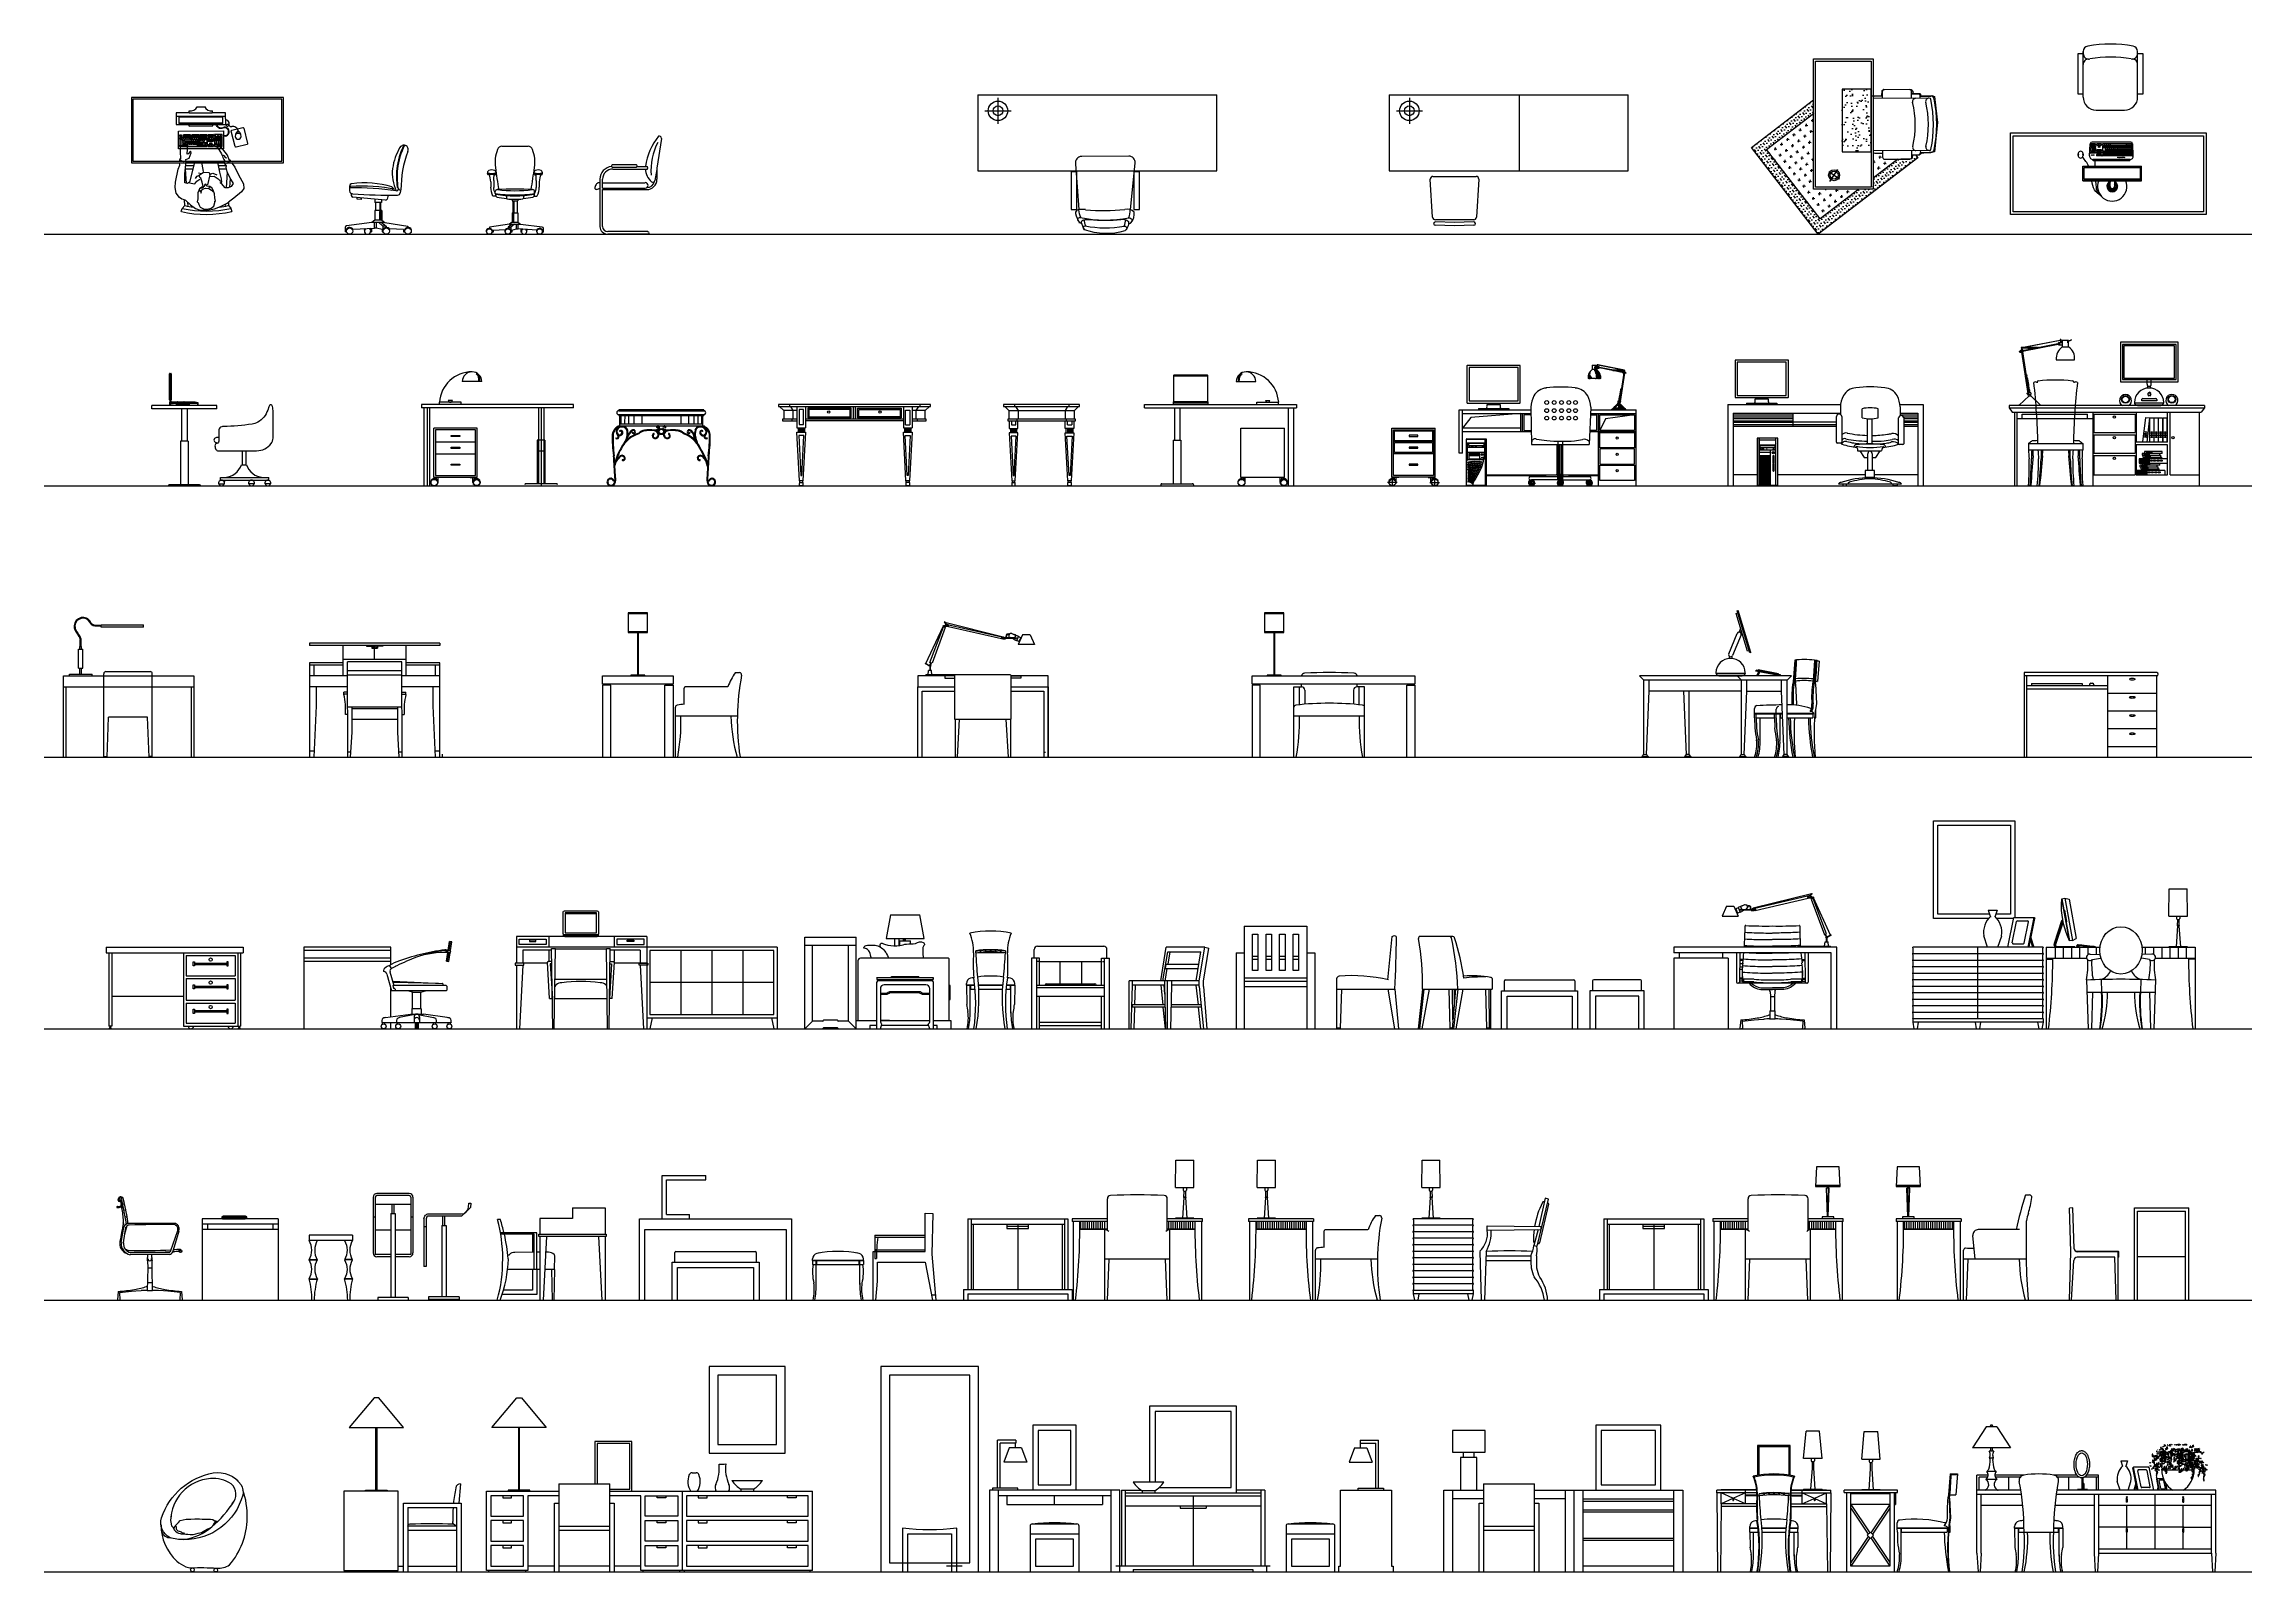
# Model space of a CAD drawing. Header units: millimetres. Extents: x 46 to 20372, y 30 to 14100.
import ezdxf
from ezdxf.enums import TextEntityAlignment as Align

# ---------------------------------------------------------------- set-up
doc = ezdxf.new("R2010")
doc.units = ezdxf.units.MM
doc.layers.get('0').update_dxf_attribs({"color": 250})
doc.styles.add('STYLE4', font='dutcheb.ttf')

msp = doc.modelspace()

# ---------------------------------------------------------------- hatches: boundary and pattern name
h = msp.add_hatch()
h.set_pattern_fill('AR-SAND,_O', color=256, scale=2, angle=56.4465)
h.set_pattern_definition([(307.5, (16885.68, 14033.74), (97.8826, 3.2), [0, -77.216, 0, -86.36, 0, -82.55]), (277.5, (16885.68, 14033.74), (143.365, -89.905), [0, -41.656, 0, -69.596, 0, -26.67]), (237.5, (16885.68, 14096.23), (0.2874, -158.1985), [0, -25.4, 0, -91.44, 0, -119.38]), (227.5, (16885.68, 14096.23), (44.586, -152.711), [0, -12.7, 0, -59.944, 0, -68.58])])
h.paths.add_polyline_path([(16599, 13686), (16599, 13107), (16866, 13107), (16866, 13686)])
h = msp.add_hatch()
h.set_pattern_fill('MUDST', color=256, scale=4, angle=-52.4528, style=0)
h.set_pattern_definition([(307.54719, (-74025.798, 66920.297), (51.096697, -24.7977333), [25.4, -25.4, 0, -25.4, 0, -25.4])])
h.paths.add_polyline_path([(16336, 13461), (16336, 13587), (15765, 13148), (16379, 12349), (17268, 13033), (17238, 13047), (17234, 13045), (17227, 13041), (17163, 13040), (17113, 13040), (16886, 12865), (16886, 12764), (16754, 12764), (16397, 12490), (15905, 13130)])
h.paths.add_polyline_path([(17296, 13054), (17275, 13081), (17242, 13081), (17242, 13061, -0.182831), (17237, 13048), (17268, 13033)])
h = msp.add_hatch()
h.set_pattern_fill('CROSS', color=256, scale=8, angle=-7.4528, style=0)
h.set_pattern_definition([(352.54719, (-74025.8, 66920.297), (56.96009, 43.781597), [25.4, -76.2]), (82.54719, (-74014.853, 66906.057), (-43.781597, 56.96009), [25.4, -76.2])])
h.paths.add_polyline_path([(16336, 13461), (15905, 13130), (16397, 12490), (16754, 12764), (16336, 12764)])
h.paths.add_polyline_path([(17113, 13040), (16987, 13040), (16979, 13044), (16972, 13051), (16971, 13096), (16904, 13095), (16898, 13096), (16892, 13098), (16889, 13101, -0.068678), (16886, 13105), (16886, 12865)])
h = msp.add_hatch()
h.set_pattern_fill('HEX', color=256, scale=25, angle=135, style=0)
h.set_pattern_definition([(135, (23818.575, -806.836), (-3.8273277, -3.8273277), [3.125, -6.25]), (255, (23818.575, -806.836), (5.228227, -1.4008992), [3.125, -6.25]), (195, (23816.3655, -804.6264), (1.4008992, -5.228227), [3.125, -6.25])])
h.paths.add_polyline_path([(19107, 12835), (19107, 12824, -3.823416), (19068, 12824), (19068, 12835, 4.924372)])
h = msp.add_hatch()
h.set_pattern_fill('ANSI31', color=256, scale=100, angle=45, style=0)
h.set_pattern_definition([(90, (7099.237, 5752.57), (-12.5, 2e-15), [])])
h.paths.add_polyline_path([(19301, 10778, 0.174259), (19319, 10772), (19534, 10772, 0.174259), (19552, 10778)])
h = msp.add_hatch()
h.set_pattern_fill('ANSI31', color=256, scale=100, angle=45, style=0)
h.set_pattern_definition([(90, (1977.238, 3262.57), (-12.5, 2e-15), [])])
h.paths.add_polyline_path([(15681, 8282, 0.174259), (15699, 8288), (15448, 8288, 0.174259), (15466, 8282)])

# ---------------------------------------------------------------- linework, layer by layer
for p, q in [((18819, 13613), (18820, 14033)), ((19321, 13613), (19320, 14033)), ((8643, 13632), (10843, 13632)), ((12431, 13632), (14631, 13632)), ((16970, 13620), (16900, 13620)), ((16970, 13660), (16970, 13600)), ((17220, 13681), (16990, 13680)), ((17240, 13601), (17240, 13661)), ((17240, 13641), (17299, 13641)), ((17319, 13621), (17417, 13622)), ((17319, 13601), (17319, 13621)), ((1262, 13436), (1717, 13437)), ((1381, 13468), (1381, 13486)), ((1381, 13468), (1594, 13468)), ((1456, 13524), (1523, 13524)), ((1597, 13468), (1597, 13487)), ((8708, 13486), (8948, 13486)), ((8828, 13606), (8828, 13366)), ((12496, 13486), (12736, 13486)), ((12616, 13606), (12616, 13366)), ((17406, 13602), (16886, 13600)), ((1282, 13300), (1698, 13301)), ((1282, 13135), (1282, 13300)), ((1287, 13376), (1692, 13376)), ((1294, 13266), (1311, 13266)), ((1294, 13249), (1294, 13266)), ((1311, 13249), (1294, 13249)), ((1294, 13241), (1295, 13155)), ((1547, 13241), (1294, 13241)), ((1295, 13265), (1310, 13265)), ((1295, 13250), (1295, 13265)), ((1310, 13250), (1295, 13250)), ((1295, 13240), (1327, 13240)), ((1295, 13225), (1295, 13240)), ((1386, 13223), (1295, 13225)), ((1319, 13223), (1295, 13223)), ((1295, 13223), (1295, 13208)), ((1310, 13265), (1310, 13250)), ((1310, 13240), (1310, 13225)), ((1311, 13266), (1311, 13249)), ((1312, 13225), (1312, 13240)), ((1319, 13208), (1319, 13223)), ((1320, 13208), (1320, 13223)), ((1395, 13266), (1328, 13266)), ((1328, 13266), (1328, 13249)), ((1328, 13249), (1395, 13249)), ((1329, 13265), (1394, 13265)), ((1329, 13250), (1329, 13265)), ((1394, 13250), (1329, 13250)), ((1329, 13240), (1344, 13240)), ((1329, 13225), (1329, 13240)), ((1335, 13223), (1335, 13208)), ((1344, 13265), (1344, 13250)), ((1346, 13240), (1378, 13240)), ((1346, 13225), (1346, 13240)), ((1352, 13223), (1352, 13208)), ((1354, 13208), (1354, 13223)), ((1361, 13265), (1361, 13250)), ((1361, 13240), (1361, 13225)), ((1363, 13225), (1363, 13240)), ((1369, 13223), (1369, 13208)), ((1378, 13240), (1378, 13225)), ((1380, 13250), (1380, 13265)), ((1380, 13240), (1411, 13240)), ((1394, 13225), (1380, 13225)), ((1382, 13361), (1718, 13361)), ((1382, 13346), (1382, 13361)), ((1382, 13346), (1598, 13347)), ((1386, 13223), (1386, 13208)), ((1388, 13223), (1462, 13225)), ((1394, 13265), (1394, 13250)), ((1394, 13240), (1394, 13225)), ((1395, 13249), (1395, 13266)), ((1396, 13225), (1396, 13240)), ((1411, 13225), (1396, 13225)), ((1403, 13223), (1403, 13208)), ((1405, 13266), (1405, 13249)), ((1472, 13266), (1405, 13266)), ((1405, 13249), (1472, 13249)), ((1405, 13208), (1405, 13223)), ((1406, 13265), (1437, 13265)), ((1406, 13250), (1406, 13265)), ((1437, 13250), (1406, 13250)), ((1411, 13240), (1411, 13225)), ((1413, 13225), (1413, 13240)), ((1419, 13223), (1419, 13208)), ((1420, 13265), (1420, 13250)), ((1430, 13225), (1430, 13240)), ((1436, 13223), (1436, 13208)), ((1437, 13265), (1437, 13250)), ((1438, 13223), (1453, 13223)), ((1439, 13265), (1471, 13265)), ((1471, 13250), (1439, 13250)), ((1445, 13240), (1445, 13225)), ((1447, 13225), (1447, 13240)), ((1453, 13223), (1453, 13208)), ((1454, 13265), (1454, 13250)), ((1455, 13223), (1487, 13223)), ((1455, 13208), (1455, 13223)), ((1464, 13240), (1479, 13240)), ((1464, 13225), (1464, 13240)), ((1512, 13225), (1464, 13225)), ((1471, 13265), (1471, 13250)), ((1472, 13249), (1472, 13266)), ((1472, 13208), (1472, 13223)), ((1480, 13266), (1480, 13249)), ((1547, 13266), (1480, 13266)), ((1480, 13249), (1547, 13250)), ((1481, 13265), (1512, 13265)), ((1481, 13250), (1481, 13265)), ((1496, 13251), (1481, 13250)), ((1481, 13225), (1481, 13240)), ((1481, 13240), (1495, 13240)), ((1487, 13223), (1487, 13208)), ((1489, 13223), (1520, 13223)), ((1489, 13223), (1489, 13207)), ((1495, 13240), (1495, 13225)), ((1497, 13240), (1512, 13240)), ((1497, 13225), (1497, 13240)), ((1498, 13251), (1498, 13265)), ((1512, 13251), (1498, 13251)), ((1506, 13208), (1506, 13223)), ((1512, 13240), (1512, 13225)), ((1514, 13251), (1514, 13265)), ((1514, 13265), (1546, 13265)), ((1546, 13251), (1514, 13251)), ((1514, 13240), (1546, 13240)), ((1529, 13225), (1514, 13225)), ((1520, 13223), (1520, 13208)), ((1522, 13206), (1522, 13223)), ((1522, 13223), (1546, 13223)), ((1529, 13265), (1529, 13251)), ((1529, 13240), (1529, 13225)), ((1546, 13225), (1531, 13225)), ((1546, 13265), (1546, 13251)), ((1546, 13240), (1546, 13225)), ((1546, 13223), (1546, 13192)), ((1547, 13250), (1547, 13266)), ((1547, 13156), (1547, 13241)), ((1606, 13267), (1555, 13266)), ((1555, 13266), (1555, 13250)), ((1555, 13250), (1606, 13250)), ((1555, 13241), (1555, 13207)), ((1606, 13241), (1555, 13241)), ((1556, 13265), (1605, 13266)), ((1556, 13251), (1556, 13265)), ((1605, 13251), (1556, 13251)), ((1556, 13225), (1556, 13240)), ((1556, 13240), (1571, 13240)), ((1556, 13223), (1605, 13223)), ((1556, 13208), (1556, 13223)), ((1573, 13251), (1573, 13265)), ((1573, 13240), (1588, 13240)), ((1573, 13208), (1573, 13240)), ((1590, 13251), (1590, 13266)), ((1590, 13240), (1605, 13240)), ((1590, 13225), (1590, 13240)), ((1590, 13208), (1590, 13223)), ((1598, 13347), (1598, 13361)), ((1605, 13266), (1605, 13251)), ((1605, 13240), (1605, 13225)), ((1605, 13223), (1605, 13208)), ((1606, 13250), (1606, 13267)), ((1606, 13207), (1606, 13241)), ((1684, 13267), (1615, 13267)), ((1615, 13267), (1615, 13250)), ((1615, 13250), (1684, 13250)), ((1684, 13242), (1615, 13241)), ((1615, 13241), (1615, 13156)), ((1616, 13240), (1665, 13240)), ((1616, 13225), (1616, 13240)), ((1631, 13225), (1616, 13225)), ((1616, 13223), (1648, 13223)), ((1616, 13174), (1616, 13223)), ((1620, 13259), (1620, 13256)), ((1620, 13259), (1628, 13259)), ((1620, 13256), (1628, 13256)), ((1628, 13256), (1628, 13259)), ((1631, 13240), (1631, 13225)), ((1682, 13225), (1633, 13225)), ((1633, 13174), (1633, 13223)), ((1650, 13259), (1642, 13259)), ((1642, 13259), (1642, 13256)), ((1642, 13256), (1650, 13256)), ((1648, 13240), (1648, 13225)), ((1648, 13223), (1648, 13174)), ((1650, 13256), (1650, 13259)), ((1650, 13225), (1650, 13240)), ((1650, 13223), (1665, 13223)), ((1673, 13259), (1665, 13259)), ((1665, 13259), (1665, 13256)), ((1665, 13256), (1673, 13256)), ((1665, 13223), (1665, 13174)), ((1667, 13240), (1682, 13240)), ((1667, 13225), (1667, 13240)), ((1667, 13223), (1667, 13158)), ((1682, 13223), (1667, 13223)), ((1673, 13256), (1673, 13259)), ((1682, 13240), (1682, 13225)), ((1682, 13158), (1682, 13223)), ((1684, 13250), (1684, 13267)), ((1684, 13156), (1684, 13242)), ((1698, 13301), (1698, 13136)), ((1831, 13301), (1833, 13301)), ((1832, 13277), (1832, 13298)), ((1833, 13298), (1833, 13301)), ((5729, 13232), (5688, 12959)), ((1698, 13136), (1282, 13135)), ((1301, 13044), (1291, 13039)), ((1291, 13039), (1292, 13017)), ((1295, 12985), (1293, 13011)), ((1295, 13208), (1319, 13208)), ((1325, 13206), (1295, 13206)), ((1295, 13206), (1295, 13191)), ((1295, 13191), (1325, 13191)), ((1295, 13171), (1357, 13171)), ((1296, 13156), (1295, 13171)), ((1295, 13155), (1547, 13156)), ((1333, 13189), (1296, 13189)), ((1296, 13189), (1296, 13174)), ((1296, 13174), (1333, 13174)), ((1336, 13157), (1296, 13156)), ((1328, 13016), (1296, 13033)), ((1317, 13170), (1298, 13165)), ((1298, 13165), (1298, 13111)), ((1298, 13111), (1301, 13044)), ((1317, 13157), (1316, 13171)), ((1322, 13177), (1317, 13170)), ((1335, 13208), (1320, 13208)), ((1335, 13180), (1322, 13177)), ((1325, 13191), (1325, 13206)), ((1327, 13206), (1352, 13208)), ((1327, 13191), (1327, 13206)), ((1367, 13189), (1327, 13191)), ((1346, 13021), (1328, 13016)), ((1333, 13174), (1333, 13189)), ((1344, 13191), (1335, 13180)), ((1335, 13189), (1336, 13157)), ((1350, 13174), (1335, 13174)), ((1338, 13157), (1337, 13171)), ((1357, 13157), (1338, 13157)), ((1342, 13206), (1342, 13191)), ((1342, 12905), (1355, 13019)), ((1344, 13206), (1460, 13206)), ((1344, 13191), (1344, 13206)), ((1350, 13196), (1344, 13191)), ((1349, 13037), (1380, 13050)), ((1355, 13019), (1349, 13037)), ((1358, 13176), (1350, 13196)), ((1350, 13189), (1350, 13174)), ((1367, 13174), (1352, 13174)), ((1354, 13011), (1699, 13012)), ((1357, 13171), (1357, 13157)), ((1370, 13176), (1358, 13176)), ((1459, 13172), (1359, 13171)), ((1359, 13171), (1359, 13157)), ((1359, 13157), (1459, 13157)), ((1361, 13191), (1361, 13206)), ((1375, 13191), (1361, 13191)), ((1362, 13088), (1370, 13176)), ((1371, 13089), (1362, 13088)), ((1367, 13189), (1367, 13174)), ((1369, 13189), (1501, 13189)), ((1369, 13174), (1369, 13189)), ((1392, 13113), (1371, 13089)), ((1375, 13206), (1375, 13191)), ((1495, 13192), (1375, 13191)), ((1380, 13050), (1399, 13099)), ((1430, 13011), (1383, 12829)), ((1384, 13189), (1384, 13174)), ((1392, 13206), (1392, 13191)), ((1398, 13112), (1392, 13113)), ((1394, 13191), (1394, 13206)), ((1399, 13099), (1398, 13112)), ((1402, 13174), (1402, 13189)), ((1409, 13206), (1409, 13191)), ((1417, 13189), (1417, 13174)), ((1468, 13174), (1419, 13174)), ((1426, 13206), (1426, 13191)), ((1434, 13189), (1434, 13174)), ((1445, 13191), (1445, 13206)), ((1451, 13189), (1451, 13174)), ((1453, 13189), (1468, 13189)), ((1487, 13208), (1455, 13208)), ((1459, 13157), (1459, 13172)), ((1460, 13206), (1460, 13191)), ((1460, 13206), (1478, 13206)), ((1461, 13172), (1501, 13172)), ((1461, 13157), (1461, 13172)), ((1501, 13157), (1461, 13157)), ((1468, 13189), (1468, 13174)), ((1501, 13174), (1470, 13174)), ((1476, 13206), (1476, 13191)), ((1478, 13206), (1520, 13208)), ((1480, 13172), (1480, 13157)), ((1482, 13157), (1482, 13172)), ((1485, 13189), (1485, 13174)), ((1510, 13192), (1495, 13192)), ((1495, 13012), (1498, 12996)), ((1503, 13157), (1501, 13189)), ((1501, 13172), (1501, 13157)), ((1529, 13189), (1503, 13189)), ((1503, 13189), (1503, 13175)), ((1503, 13175), (1546, 13174)), ((1503, 13172), (1527, 13172)), ((1527, 13157), (1503, 13157)), ((1510, 13206), (1510, 13192)), ((1512, 13192), (1512, 13206)), ((1512, 13206), (1522, 13206)), ((1546, 13192), (1512, 13192)), ((1527, 13172), (1527, 13157)), ((1528, 13172), (1546, 13172)), ((1529, 13157), (1528, 13172)), ((1529, 13175), (1529, 13189)), ((1546, 13157), (1529, 13157)), ((1531, 13189), (1546, 13189)), ((1531, 13174), (1531, 13189)), ((1546, 13189), (1546, 13174)), ((1546, 13172), (1546, 13157)), ((1555, 13207), (1606, 13207)), ((1555, 13173), (1555, 13156)), ((1605, 13172), (1555, 13173)), ((1555, 13156), (1606, 13156)), ((1605, 13208), (1556, 13208)), ((1556, 13157), (1556, 13172)), ((1571, 13157), (1556, 13157)), ((1573, 13189), (1571, 13157)), ((1572, 13173), (1572, 13190)), ((1572, 13190), (1589, 13190)), ((1573, 13189), (1588, 13189)), ((1573, 13157), (1573, 13172)), ((1605, 13157), (1573, 13157)), ((1588, 13189), (1588, 13174)), ((1588, 13172), (1588, 13157)), ((1589, 13190), (1589, 13173)), ((1606, 13173), (1589, 13173)), ((1605, 13172), (1605, 13157)), ((1606, 13156), (1606, 13173)), ((1615, 13156), (1684, 13156)), ((1648, 13208), (1616, 13208)), ((1616, 13189), (1631, 13189)), ((1648, 13174), (1616, 13174)), ((1648, 13172), (1616, 13172)), ((1616, 13172), (1616, 13157)), ((1616, 13157), (1648, 13158)), ((1637, 13173), (1632, 13166)), ((1632, 13166), (1648, 13148)), ((1633, 13189), (1665, 13191)), ((1690, 13133), (1637, 13173)), ((1648, 13148), (1637, 13150)), ((1637, 13150), (1653, 13130)), ((1664, 12920), (1644, 13012)), ((1648, 13158), (1648, 13172)), ((1665, 13208), (1650, 13208)), ((1665, 13174), (1650, 13174)), ((1650, 13158), (1650, 13172)), ((1665, 13158), (1650, 13158)), ((1653, 13130), (1679, 13090)), ((1665, 13172), (1665, 13158)), ((1682, 13189), (1667, 13189)), ((1667, 13158), (1682, 13158)), ((1679, 13090), (1689, 13068)), ((1689, 13068), (1692, 13056)), ((1734, 13077), (1690, 13133)), ((1690, 13071), (1696, 13077)), ((1692, 13056), (1701, 13036)), ((1696, 13077), (1704, 13070)), ((1711, 13022), (1699, 13012)), ((1699, 13012), (1709, 12994)), ((1701, 13036), (1711, 13022)), ((1704, 13070), (1714, 13056)), ((1714, 13056), (1728, 13052)), ((1745, 13012), (1729, 13002)), ((1748, 13033), (1734, 13077)), ((1750, 13029), (1745, 13012)), ((1758, 13031), (1748, 13033)), ((1768, 13015), (1758, 13031)), ((1770, 13012), (1777, 13001)), ((4261, 13159), (4501, 13159)), ((16886, 13120), (17407, 13122)), ((16902, 13096), (16972, 13097)), ((16972, 13120), (16972, 13060)), ((16992, 13040), (17222, 13041)), ((17242, 13061), (17242, 13121)), ((17242, 13081), (17301, 13081)), ((17320, 13121), (17321, 13101)), ((17321, 13101), (17418, 13102)), ((18774, 13073), (18774, 13091)), ((18818, 13091), (18818, 13073)), ((18878, 13072), (18884, 13182)), ((18889, 13097), (18889, 13106)), ((18890, 13115), (18891, 13143)), ((18932, 13095), (18890, 13095)), ((18932, 13113), (18891, 13113)), ((18932, 13108), (18891, 13108)), ((18892, 13152), (18893, 13179)), ((18932, 13150), (18893, 13150)), ((18932, 13145), (18893, 13145)), ((18932, 13181), (18895, 13181)), ((19258, 13198), (18901, 13198)), ((18903, 13181), (18903, 13150)), ((18932, 13168), (18903, 13168)), ((18932, 13163), (18903, 13163)), ((18903, 13145), (18903, 13113)), ((18932, 13131), (18903, 13131)), ((18932, 13126), (18903, 13126)), ((18903, 13108), (18903, 13095)), ((19248, 13037), (18911, 13037)), ((18911, 13025), (18911, 13037)), ((19248, 13025), (18911, 13025)), ((18913, 13181), (18913, 13168)), ((18913, 13163), (18913, 13150)), ((18913, 13145), (18913, 13131)), ((18913, 13126), (18913, 13113)), ((18913, 13108), (18913, 13095)), ((18924, 13181), (18924, 13168)), ((18924, 13163), (18924, 13150)), ((18924, 13145), (18924, 13131)), ((18924, 13126), (18924, 13113)), ((18924, 13108), (18924, 13095)), ((18934, 13179), (18934, 13170)), ((18934, 13161), (18934, 13151)), ((18934, 13143), (18934, 13133)), ((18934, 13124), (18934, 13115)), ((18934, 13106), (18934, 13097)), ((18943, 13179), (18943, 13170)), ((18943, 13124), (18943, 13115)), ((18943, 13106), (18943, 13097)), ((18943, 13083), (18943, 13074)), ((18986, 13181), (18945, 13181)), ((18986, 13168), (18945, 13168)), ((18986, 13126), (18945, 13126)), ((18986, 13113), (18945, 13113)), ((18986, 13108), (18945, 13108)), ((18986, 13095), (18945, 13095)), ((18986, 13085), (18945, 13085)), ((18986, 13072), (18945, 13072)), ((18958, 13181), (18958, 13168)), ((18958, 13161), (18958, 13151)), ((18958, 13126), (18958, 13113)), ((18958, 13108), (18958, 13095)), ((18958, 13085), (18958, 13072)), ((18971, 13163), (18960, 13163)), ((18971, 13150), (18960, 13150)), ((18973, 13181), (18973, 13168)), ((18973, 13161), (18973, 13151)), ((18973, 13126), (18973, 13113)), ((18973, 13108), (18973, 13095)), ((18973, 13085), (18973, 13072)), ((18988, 13179), (18988, 13170)), ((18988, 13124), (18988, 13115)), ((18988, 13106), (18988, 13097)), ((18988, 13083), (18988, 13074)), ((18997, 13179), (18997, 13170)), ((18997, 13161), (18997, 13151)), ((18997, 13143), (18997, 13115)), ((18997, 13106), (18997, 13097)), ((18997, 13083), (18997, 13074)), ((19264, 13181), (18999, 13181)), ((19265, 13168), (18999, 13168)), ((19265, 13163), (18999, 13163)), ((19266, 13150), (18999, 13150)), ((19266, 13145), (18999, 13145)), ((19268, 13113), (18999, 13113)), ((19268, 13108), (18999, 13108)), ((19269, 13095), (18999, 13095)), ((19270, 13085), (18999, 13085)), ((19271, 13072), (18999, 13072)), ((19015, 13181), (19015, 13168)), ((19016, 13108), (19016, 13095)), ((19022, 13145), (19022, 13126)), ((19267, 13131), (19022, 13131)), ((19267, 13126), (19022, 13126)), ((19022, 13085), (19022, 13072)), ((19032, 13126), (19032, 13113)), ((19033, 13181), (19033, 13168)), ((19034, 13108), (19034, 13095)), ((19040, 13163), (19040, 13150)), ((19040, 13145), (19040, 13131)), ((19040, 13085), (19040, 13072)), ((19047, 13126), (19047, 13113)), ((19051, 13181), (19051, 13168)), ((19052, 13108), (19052, 13095)), ((19058, 13163), (19058, 13150)), ((19058, 13145), (19058, 13131)), ((19058, 13085), (19058, 13072)), ((19065, 13126), (19065, 13113)), ((19069, 13181), (19069, 13168)), ((19070, 13108), (19070, 13095)), ((19076, 13163), (19076, 13150)), ((19076, 13145), (19076, 13131)), ((19076, 13085), (19076, 13072)), ((19083, 13126), (19083, 13113)), ((19088, 13108), (19088, 13095)), ((19094, 13163), (19094, 13150)), ((19094, 13145), (19094, 13131)), ((19094, 13085), (19094, 13072)), ((19102, 13126), (19102, 13113)), ((19106, 13108), (19106, 13095)), ((19112, 13163), (19112, 13150)), ((19112, 13145), (19112, 13131)), ((19112, 13085), (19112, 13072)), ((19120, 13126), (19120, 13113)), ((19124, 13108), (19124, 13095)), ((19131, 13163), (19131, 13150)), ((19131, 13145), (19131, 13131)), ((19131, 13085), (19131, 13072)), ((19138, 13126), (19138, 13113)), ((19142, 13108), (19142, 13095)), ((19149, 13163), (19149, 13150)), ((19149, 13145), (19149, 13131)), ((19149, 13085), (19149, 13072)), ((19156, 13126), (19156, 13113)), ((19160, 13108), (19160, 13095)), ((19167, 13163), (19167, 13150)), ((19167, 13145), (19167, 13131)), ((19167, 13085), (19167, 13072)), ((19174, 13126), (19174, 13113)), ((19178, 13108), (19178, 13095)), ((19185, 13163), (19185, 13150)), ((19185, 13145), (19185, 13131)), ((19185, 13085), (19185, 13072)), ((19192, 13126), (19192, 13113)), ((19196, 13108), (19196, 13095)), ((19203, 13163), (19203, 13150)), ((19203, 13145), (19203, 13131)), ((19203, 13085), (19203, 13072)), ((19210, 13126), (19210, 13113)), ((19214, 13181), (19214, 13168)), ((19214, 13108), (19214, 13095)), ((19221, 13163), (19221, 13150)), ((19221, 13145), (19221, 13131)), ((19221, 13085), (19221, 13072)), ((19228, 13126), (19228, 13113)), ((19232, 13181), (19232, 13168)), ((19232, 13108), (19232, 13095)), ((19239, 13163), (19239, 13150)), ((19239, 13145), (19239, 13131)), ((19239, 13085), (19239, 13072)), ((19246, 13126), (19246, 13113)), ((19248, 13025), (19248, 13037)), ((19250, 13181), (19250, 13168)), ((19251, 13108), (19251, 13095)), ((19257, 13145), (19257, 13131)), ((19257, 13085), (19257, 13072)), ((19267, 13170), (19266, 13179)), ((19268, 13152), (19267, 13161)), ((19269, 13133), (19268, 13143)), ((19270, 13115), (19269, 13125)), ((19271, 13097), (19270, 13106)), ((19273, 13074), (19272, 13084)), ((19281, 13072), (19275, 13182)), ((1251, 12780), (1254, 12828)), ((1254, 12828), (1279, 12947)), ((1279, 12947), (1295, 12985)), ((1340, 12824), (1342, 12905)), ((1365, 12815), (1340, 12824)), ((1348, 12951), (1415, 12951)), ((1357, 12818), (1348, 12951)), ((1351, 12981), (1423, 12981)), ((1383, 12829), (1365, 12815)), ((1385, 12823), (1415, 12817)), ((1415, 12817), (1434, 12814)), ((1434, 12814), (1451, 12838)), ((1450, 12880), (1435, 12864)), ((1468, 12887), (1450, 12880)), ((1451, 12838), (1479, 12857)), ((1494, 12906), (1467, 12912)), ((1474, 12892), (1512, 12922)), ((1478, 12871), (1474, 12892)), ((1489, 12866), (1478, 12871)), ((1502, 12829), (1489, 12866)), ((1498, 12996), (1509, 12926)), ((1509, 12790), (1502, 12829)), ((1512, 12922), (1566, 12917)), ((1526, 12808), (1519, 12789)), ((1536, 12810), (1526, 12808)), ((1548, 12793), (1536, 12810)), ((1570, 12897), (1549, 12804)), ((1566, 12917), (1570, 12897)), ((1571, 12880), (1612, 12883)), ((1576, 12901), (1598, 12911)), ((1598, 12911), (1637, 12895)), ((1612, 12883), (1647, 12861)), ((1647, 12861), (1670, 12839)), ((1650, 12982), (1719, 12982)), ((1657, 12952), (1722, 12952)), ((1679, 12861), (1664, 12920)), ((1667, 12822), (1683, 12828)), ((1678, 12815), (1667, 12822)), ((1670, 12839), (1668, 12831)), ((1712, 12776), (1678, 12815)), ((1683, 12828), (1679, 12861)), ((1709, 12994), (1722, 12979)), ((1729, 13002), (1710, 13007)), ((1722, 12979), (1719, 12964)), ((1719, 12964), (1728, 12927)), ((1731, 12920), (1722, 12776)), ((1728, 12927), (1762, 12856)), ((1758, 12865), (1752, 12781)), ((1762, 12856), (1786, 12818)), ((1786, 12818), (1769, 12788)), ((1777, 13001), (1802, 12968)), ((1802, 12968), (1834, 12897)), ((1834, 12897), (1882, 12813)), ((1882, 12813), (1883, 12769)), ((4126, 12907), (4130, 12901)), ((4145, 12896), (4136, 12896)), ((4158, 12833), (4158, 12783)), ((4185, 12843), (4185, 12781)), ((4193, 12896), (4188, 12896)), ((4207, 12908), (4203, 12901)), ((4555, 12908), (4558, 12901)), ((4568, 12896), (4574, 12896)), ((4577, 12843), (4577, 12781)), ((4604, 12833), (4604, 12783)), ((4617, 12896), (4626, 12896)), ((4635, 12907), (4632, 12901)), ((5164, 12824), (5164, 12855)), ((5164, 12776), (5164, 12823)), ((5187, 12774), (5187, 12855)), ((5187, 12824), (5581, 12824)), ((5282, 12990), (5494, 12990)), ((5282, 12966), (5494, 12966)), ((5282, 12950), (5601, 12950)), ((5505, 12974), (5601, 12974)), ((5686, 12946), (5669, 12843)), ((5688, 12959), (5688, 12855)), ((8643, 12932), (10843, 12932)), ((12431, 12932), (14631, 12932)), ((12830, 12506), (12808, 12856)), ((12833, 12882), (13230, 12882)), ((13255, 12856), (13233, 12506)), ((16477, 12926), (16576, 12860)), ((16488, 12836), (16560, 12944)), ((18817, 12975), (19357, 12975)), ((18817, 12841), (18817, 12975)), ((18817, 12850), (19357, 12850)), ((18817, 12841), (19357, 12841)), ((18827, 12963), (19347, 12963)), ((18827, 12859), (18827, 12963)), ((18827, 12859), (19347, 12859)), ((19068, 12789), (19068, 12841)), ((19107, 12841), (19107, 12789)), ((19347, 12859), (19347, 12963)), ((19357, 12841), (19357, 12975)), ((1261, 12729), (1251, 12780)), ((1291, 12689), (1261, 12729)), ((1313, 12672), (1291, 12689)), ((1337, 12666), (1313, 12672)), ((1316, 12587), (1341, 12613)), ((1341, 12613), (1337, 12666)), ((1341, 12665), (1347, 12664)), ((1347, 12664), (1392, 12619)), ((1371, 12615), (1369, 12642)), ((1392, 12619), (1438, 12587)), ((1461, 12676), (1456, 12647)), ((1456, 12647), (1463, 12641)), ((1475, 12767), (1460, 12730)), ((1460, 12730), (1461, 12676)), ((1463, 12641), (1469, 12623)), ((1466, 12742), (1483, 12755)), ((1469, 12623), (1483, 12599)), ((1497, 12783), (1475, 12767)), ((1483, 12755), (1492, 12728)), ((1490, 12773), (1516, 12782)), ((1492, 12728), (1495, 12756)), ((1495, 12756), (1510, 12768)), ((1519, 12789), (1497, 12783)), ((1510, 12768), (1531, 12773)), ((1531, 12773), (1561, 12769)), ((1571, 12790), (1548, 12793)), ((1559, 12786), (1576, 12779)), ((1561, 12769), (1586, 12755)), ((1591, 12777), (1571, 12790)), ((1584, 12589), (1609, 12608)), ((1586, 12755), (1602, 12741)), ((1603, 12755), (1591, 12777)), ((1614, 12721), (1603, 12755)), ((1609, 12608), (1617, 12642)), ((1618, 12685), (1614, 12721)), ((1615, 12583), (1670, 12604)), ((1617, 12642), (1618, 12654)), ((1623, 12654), (1618, 12685)), ((1618, 12654), (1623, 12654)), ((1670, 12604), (1726, 12633)), ((1741, 12776), (1712, 12776)), ((1712, 12626), (1712, 12615)), ((1726, 12633), (1740, 12643)), ((1769, 12788), (1741, 12776)), ((1744, 12646), (1742, 12613)), ((1742, 12613), (1766, 12588)), ((1792, 12681), (1744, 12646)), ((1862, 12741), (1792, 12681)), ((1883, 12769), (1862, 12741)), ((2858, 12790), (2858, 12748)), ((2874, 12724), (2874, 12706)), ((3188, 12662), (2888, 12691)), ((2928, 12672), (2929, 12687)), ((2967, 12668), (2928, 12672)), ((2967, 12668), (2968, 12683)), ((3091, 12672), (3091, 12640)), ((3153, 12640), (3091, 12640)), ((3098, 12640), (3098, 12567)), ((3136, 12640), (3134, 12480)), ((3143, 12640), (3144, 12480)), ((3153, 12666), (3153, 12640)), ((3214, 12710), (3204, 12673)), ((3259, 12772), (3259, 12769)), ((3296, 12782), (3322, 12755)), ((3307, 12771), (3306, 12762)), ((3326, 12753), (3325, 12730)), ((4205, 12701), (4180, 12701)), ((4199, 12723), (4199, 12743)), ((4303, 12707), (4303, 12680)), ((4354, 12672), (4354, 12656)), ((4354, 12656), (4407, 12656)), ((4360, 12656), (4360, 12547)), ((4370, 12656), (4370, 12547)), ((4401, 12656), (4401, 12547)), ((4407, 12672), (4407, 12656)), ((4458, 12707), (4458, 12680)), ((4557, 12701), (4582, 12701)), ((4562, 12723), (4562, 12743)), ((5164, 12421), (5164, 12774)), ((5187, 12774), (5581, 12774)), ((5187, 12760), (5593, 12760)), ((5187, 12421), (5187, 12760)), ((1309, 12558), (1316, 12587)), ((1438, 12587), (1483, 12571)), ((1483, 12599), (1513, 12584)), ((1483, 12571), (1566, 12573)), ((1513, 12584), (1547, 12580)), ((1547, 12580), (1584, 12589)), ((1566, 12573), (1615, 12583)), ((1766, 12588), (1773, 12559)), ((2817, 12412), (2817, 12371)), ((3062, 12457), (2830, 12427)), ((2888, 12395), (3087, 12406)), ((3060, 12405), (3060, 12371)), ((3091, 12480), (3062, 12457)), ((3183, 12457), (3062, 12457)), ((3087, 12406), (3087, 12457)), ((3105, 12406), (3087, 12406)), ((3154, 12567), (3091, 12567)), ((3091, 12567), (3091, 12480)), ((3154, 12480), (3091, 12480)), ((3105, 12406), (3105, 12457)), ((3157, 12393), (3105, 12406)), ((3126, 12457), (3165, 12425)), ((3150, 12567), (3150, 12480)), ((3151, 12457), (3195, 12425)), ((3154, 12567), (3154, 12480)), ((3154, 12480), (3183, 12457)), ((3195, 12425), (3165, 12425)), ((3165, 12425), (3165, 12391)), ((3183, 12457), (3394, 12425)), ((3195, 12425), (3195, 12413)), ((3394, 12425), (3394, 12413)), ((4329, 12442), (4147, 12415)), ((4147, 12415), (4147, 12404)), ((4356, 12442), (4318, 12415)), ((4318, 12415), (4318, 12404)), ((4318, 12415), (4344, 12415)), ((4354, 12461), (4329, 12442)), ((4329, 12442), (4433, 12442)), ((4377, 12442), (4344, 12415)), ((4344, 12415), (4344, 12385)), ((4354, 12547), (4354, 12461)), ((4354, 12547), (4408, 12547)), ((4354, 12461), (4408, 12461)), ((4358, 12547), (4358, 12461)), ((4368, 12547), (4368, 12461)), ((4395, 12398), (4395, 12442)), ((4408, 12547), (4408, 12461)), ((4408, 12461), (4433, 12442)), ((4411, 12398), (4411, 12442)), ((4433, 12442), (4631, 12416)), ((4642, 12403), (4642, 12368)), ((13031, 12426), (12853, 12432)), ((13208, 12482), (12855, 12482)), ((13031, 12456), (12855, 12462)), ((13208, 12462), (13031, 12456)), ((13209, 12432), (13031, 12426)), ((46, 12349), (20372, 12349)), ((2834, 12371), (2817, 12371)), ((2885, 12388), (2890, 12389)), ((2997, 12388), (2992, 12389)), ((3052, 12371), (3060, 12371)), ((3157, 12393), (3157, 12371)), ((3157, 12371), (3169, 12371)), ((3356, 12393), (3225, 12399)), ((3225, 12388), (3230, 12389)), ((3356, 12393), (3356, 12371)), ((3356, 12371), (3368, 12371)), ((3424, 12388), (3429, 12389)), ((4122, 12382), (4117, 12384)), ((4180, 12368), (4170, 12368)), ((4180, 12387), (4292, 12392)), ((4180, 12387), (4180, 12368)), ((4293, 12382), (4288, 12384)), ((4351, 12368), (4341, 12368)), ((4351, 12387), (4395, 12398)), ((4351, 12387), (4351, 12368)), ((4395, 12398), (4411, 12398)), ((4582, 12388), (4411, 12398)), ((4434, 12397), (4434, 12368)), ((4441, 12368), (4434, 12368)), ((4488, 12382), (4493, 12384)), ((4584, 12382), (4580, 12384)), ((4628, 12368), (4642, 12368)), ((5604, 12373), (5235, 12373)), ((5604, 12349), (5235, 12349)), ((15615, 11188), (15615, 10848)), ((16102, 11191), (15618, 11191)), ((16105, 10848), (16105, 11188)), ((18232, 11266), (18239, 11266)), ((18233, 11270), (18238, 11270)), ((18245, 11268), (18242, 11272)), ((18242, 11272), (18243, 11272)), ((18265, 11283), (18243, 11278)), ((18243, 11272), (18245, 11268)), ((18245, 11268), (18245, 11268)), ((18245, 11262), (18268, 11268)), ((18253, 11306), (18251, 11305)), ((18251, 11302), (18253, 11302)), ((18251, 11264), (18310, 10883)), ((18253, 11302), (18252, 11279)), ((18253, 11305), (18607, 11374)), ((18253, 11264), (18311, 10884)), ((18254, 11303), (18254, 11305)), ((18254, 11303), (18257, 11281)), ((18254, 11265), (18312, 10885)), ((18258, 11302), (18258, 11305)), ((18258, 11277), (18380, 11301)), ((18259, 11305), (18608, 11373)), ((18260, 11271), (18588, 11336)), ((18261, 11302), (18261, 11305)), ((18262, 11267), (18320, 10887)), ((18264, 11302), (18264, 11305)), ((18267, 11302), (18268, 11305)), ((18271, 11302), (18271, 11305)), ((18274, 11302), (18274, 11305)), ((18277, 11302), (18278, 11305)), ((18281, 11302), (18281, 11305)), ((18284, 11301), (18284, 11305)), ((18287, 11301), (18288, 11305)), ((18291, 11301), (18291, 11305)), ((18294, 11301), (18294, 11305)), ((18297, 11301), (18297, 11305)), ((18301, 11301), (18301, 11305)), ((18304, 11301), (18304, 11305)), ((18307, 11301), (18307, 11305)), ((18311, 11301), (18311, 11305)), ((18314, 11301), (18314, 11305)), ((18317, 11301), (18317, 11305)), ((18321, 11301), (18321, 11305)), ((18324, 11301), (18324, 11305)), ((18327, 11301), (18327, 11305)), ((18330, 11301), (18331, 11305)), ((18334, 11301), (18334, 11305)), ((18337, 11301), (18337, 11305)), ((18340, 11301), (18341, 11305)), ((18344, 11301), (18344, 11305)), ((18347, 11301), (18347, 11305)), ((18350, 11301), (18351, 11305)), ((18354, 11301), (18354, 11305)), ((18357, 11301), (18357, 11305)), ((18360, 11301), (18361, 11305)), ((18364, 11301), (18364, 11305)), ((18367, 11301), (18367, 11305)), ((18370, 11301), (18370, 11305)), ((18374, 11301), (18374, 11305)), ((18377, 11301), (18377, 11305)), ((18380, 11301), (18380, 11305)), ((18384, 11301), (18384, 11305)), ((18387, 11302), (18387, 11305)), ((18390, 11302), (18390, 11305)), ((18394, 11302), (18394, 11305)), ((18397, 11302), (18397, 11305)), ((18400, 11305), (18406, 11305)), ((18401, 11305), (18587, 11342)), ((18406, 11302), (18401, 11302)), ((18571, 11192), (18740, 11192)), ((18598, 11344), (18594, 11338)), ((18594, 11338), (18594, 11338)), ((18596, 11351), (18627, 11351)), ((18596, 11330), (18627, 11330)), ((18597, 11344), (18598, 11344)), ((18615, 11379), (18609, 11378)), ((18609, 11378), (18609, 11378)), ((18609, 11373), (18616, 11374)), ((18612, 11373), (18611, 11351)), ((18612, 11379), (18612, 11379)), ((18615, 11374), (18617, 11351)), ((18685, 11371), (18627, 11371)), ((18627, 11371), (18627, 11312)), ((18627, 11312), (18685, 11312)), ((18677, 11371), (18677, 11348)), ((18677, 11348), (18679, 11348)), ((18679, 11361), (18712, 11378)), ((18712, 11377), (18679, 11361)), ((18679, 11348), (18679, 11371)), ((18685, 11312), (18685, 11371)), ((18712, 11378), (18712, 11377)), ((1199, 10825), (1199, 11065)), ((1202, 11068), (1213, 11068)), ((1209, 11068), (1209, 10802)), ((1216, 11065), (1216, 10825)), ((4076, 10992), (3896, 10992)), ((10443, 11046), (10443, 10805)), ((10445, 11050), (10449, 11045)), ((10756, 11051), (10448, 11051)), ((10449, 11045), (10755, 11045)), ((10760, 11050), (10755, 11045)), ((10761, 10805), (10761, 11046)), ((11022, 10992), (11202, 10992)), ((13146, 11138), (13146, 10798)), ((13633, 11141), (13149, 11141)), ((13616, 11121), (13166, 11121)), ((13166, 11121), (13166, 10815)), ((13616, 10815), (13616, 11121)), ((13636, 10798), (13636, 11138)), ((14377, 11020), (14261, 11020)), ((14339, 11102), (14299, 11102)), ((14300, 11143), (14300, 11102)), ((14300, 11143), (14339, 11143)), ((14339, 11143), (14339, 11102)), ((14360, 11129), (14339, 11129)), ((14360, 11114), (14339, 11114)), ((14350, 11147), (14345, 11147)), ((14350, 11148), (14346, 11148)), ((14350, 11147), (14346, 11148)), ((14350, 11144), (14346, 11145)), ((14347, 11145), (14346, 11129)), ((14351, 11144), (14346, 11145)), ((14347, 11144), (14346, 11129)), ((14347, 11148), (14351, 11148)), ((14348, 11144), (14348, 11129)), ((14349, 11148), (14349, 11148)), ((14349, 11144), (14350, 11129)), ((14349, 11144), (14349, 11129)), ((14591, 11098), (14351, 11144)), ((14595, 11098), (14352, 11145)), ((14359, 11124), (14361, 11120)), ((14362, 11120), (14359, 11124)), ((14359, 11124), (14359, 11124)), ((14361, 11120), (14362, 11120)), ((14493, 11094), (14365, 11119)), ((14591, 11074), (14365, 11118)), ((14494, 11098), (14366, 11123)), ((14490, 11098), (14366, 11122)), ((14494, 11098), (14490, 11098)), ((14490, 11095), (14494, 11095)), ((14591, 11074), (14493, 11094)), ((14496, 11095), (14496, 11097)), ((14499, 11095), (14499, 11097)), ((14501, 11095), (14501, 11097)), ((14503, 11095), (14503, 11097)), ((14592, 11077), (14503, 11095)), ((14506, 11095), (14505, 11097)), ((14508, 11095), (14508, 11097)), ((14592, 11078), (14508, 11095)), ((14510, 11095), (14510, 11098)), ((14512, 11095), (14512, 11098)), ((14515, 11095), (14515, 11098)), ((14517, 11095), (14517, 11098)), ((14519, 11095), (14519, 11098)), ((14521, 11095), (14521, 11098)), ((14524, 11095), (14524, 11098)), ((14526, 11095), (14526, 11098)), ((14528, 11095), (14528, 11098)), ((14531, 11094), (14530, 11098)), ((14533, 11094), (14533, 11098)), ((14535, 11094), (14535, 11098)), ((14537, 11094), (14537, 11098)), ((14540, 11094), (14540, 11098)), ((14542, 11094), (14542, 11098)), ((14544, 11094), (14544, 11098)), ((14547, 11094), (14546, 11098)), ((14549, 11094), (14549, 11098)), ((14589, 11071), (14549, 10810)), ((14589, 11071), (14550, 10810)), ((14590, 11071), (14550, 10810)), ((14551, 11095), (14551, 11098)), ((14591, 11071), (14551, 10810)), ((14553, 11095), (14553, 11098)), ((14594, 11070), (14555, 10809)), ((14595, 11069), (14555, 10809)), ((14556, 11095), (14556, 11098)), ((14596, 11069), (14556, 10808)), ((14558, 11095), (14558, 11098)), ((14560, 11095), (14560, 11098)), ((14562, 11095), (14562, 11098)), ((14565, 11095), (14565, 11098)), ((14567, 11095), (14567, 11098)), ((14569, 11095), (14569, 11098)), ((14572, 11095), (14571, 11098)), ((14574, 11095), (14574, 11098)), ((14576, 11095), (14576, 11098)), ((14578, 11095), (14578, 11098)), ((14581, 11095), (14581, 11098)), ((14583, 11095), (14583, 11098)), ((14585, 11095), (14585, 11098)), ((14600, 11068), (14585, 11072)), ((14587, 11095), (14587, 11098)), ((14587, 11082), (14602, 11079)), ((14590, 11095), (14590, 11098)), ((14592, 11096), (14592, 11098)), ((14594, 11096), (14592, 11081)), ((14594, 11096), (14592, 11081)), ((14594, 11096), (14594, 11097)), ((14595, 11098), (14596, 11098)), ((14595, 11095), (14596, 11080)), ((14595, 11095), (14595, 11080)), ((14595, 11095), (14596, 11080)), ((14597, 11095), (14595, 11095)), ((14602, 11075), (14600, 11072)), ((14600, 11072), (14601, 11072)), ((14601, 11072), (14602, 11075)), ((14602, 11075), (14602, 11075)), ((14608, 11072), (14605, 11072)), ((14609, 11071), (14605, 11071)), ((14609, 11071), (14605, 11071)), ((14609, 11073), (14606, 11073)), ((16085, 11171), (15635, 11171)), ((15635, 11171), (15635, 10865)), ((16085, 10865), (16085, 11171)), ((18301, 11051), (18295, 11051)), ((18302, 11047), (18295, 11047)), ((18299, 11042), (18302, 11045)), ((18300, 11036), (18303, 11039)), ((18301, 11030), (18304, 11034)), ((18302, 11024), (18306, 11028)), ((18303, 11018), (18307, 11022)), ((18304, 11012), (18308, 11016)), ((18305, 11006), (18309, 11010)), ((18306, 11000), (18310, 11004)), ((18307, 10994), (18311, 10999)), ((18308, 10989), (18313, 10993)), ((18310, 10983), (18314, 10987)), ((18311, 10977), (18315, 10981)), ((18395, 10988), (18395, 10981)), ((18737, 10981), (18737, 10983)), ((19408, 10968), (19408, 11010)), ((19446, 10968), (19446, 11010)), ((1435, 10802), (1199, 10802)), ((1199, 10802), (1199, 10772)), ((1229, 10790), (1199, 10790)), ((1213, 10822), (1202, 10822)), ((1203, 10822), (1203, 10802)), ((1205, 10780), (1207, 10782)), ((1205, 10780), (1205, 10779)), ((1206, 10778), (1209, 10782)), ((1206, 10777), (1211, 10782)), ((1213, 10782), (1207, 10782)), ((1207, 10777), (1213, 10777)), ((1208, 10777), (1213, 10782)), ((1210, 10777), (1214, 10781)), ((1211, 10814), (1211, 10822)), ((1212, 10777), (1215, 10780)), ((1214, 10777), (1215, 10778)), ((1215, 10779), (1215, 10780)), ((1231, 10789), (1233, 10791)), ((1232, 10788), (1234, 10790)), ((1385, 10790), (1235, 10790)), ((1243, 10802), (1244, 10804)), ((1257, 10804), (1258, 10802)), ((1261, 10802), (1262, 10804)), ((1263, 10790), (1263, 10781)), ((1263, 10781), (1318, 10782)), ((1265, 10777), (1266, 10778)), ((1265, 10776), (1267, 10778)), ((1266, 10775), (1268, 10776)), ((1267, 10786), (1267, 10790)), ((1271, 10786), (1271, 10790)), ((1275, 10804), (1276, 10802)), ((1275, 10776), (1276, 10778)), ((1275, 10775), (1277, 10777)), ((1279, 10802), (1280, 10804)), ((1279, 10786), (1279, 10790)), ((1284, 10786), (1284, 10790)), ((1285, 10776), (1287, 10778)), ((1286, 10775), (1288, 10777)), ((1288, 10786), (1288, 10790)), ((1293, 10804), (1294, 10802)), ((1294, 10774), (1294, 10780)), ((1294, 10780), (1318, 10776)), ((1295, 10786), (1295, 10790)), ((1297, 10802), (1298, 10804)), ((1300, 10786), (1300, 10790)), ((1303, 10786), (1303, 10790)), ((1308, 10786), (1308, 10790)), ((1311, 10804), (1312, 10802)), ((1314, 10775), (1314, 10790)), ((1315, 10802), (1316, 10804)), ((1319, 10790), (1319, 10775)), ((1322, 10788), (1323, 10790)), ((1322, 10787), (1325, 10790)), ((1322, 10775), (1322, 10790)), ((1322, 10785), (1324, 10787)), ((1322, 10783), (1324, 10785)), ((1322, 10781), (1324, 10784)), ((1322, 10779), (1325, 10783)), ((1322, 10776), (1324, 10778)), ((1323, 10775), (1324, 10777)), ((1374, 10783), (1325, 10783)), ((1325, 10775), (1326, 10776)), ((1325, 10776), (1374, 10776)), ((1326, 10789), (1327, 10790)), ((1326, 10782), (1327, 10783)), ((1328, 10775), (1329, 10776)), ((1329, 10804), (1330, 10802)), ((1329, 10789), (1330, 10790)), ((1330, 10782), (1330, 10783)), ((1330, 10775), (1331, 10776)), ((1331, 10789), (1332, 10790)), ((1332, 10775), (1333, 10776)), ((1333, 10802), (1334, 10804)), ((1333, 10782), (1334, 10783)), ((1333, 10775), (1334, 10776)), ((1334, 10789), (1335, 10790)), ((1335, 10775), (1336, 10776)), ((1336, 10789), (1337, 10790)), ((1337, 10775), (1338, 10776)), ((1339, 10782), (1339, 10783)), ((1340, 10789), (1341, 10790)), ((1340, 10775), (1341, 10776)), ((1343, 10789), (1344, 10790)), ((1345, 10789), (1346, 10790)), ((1346, 10782), (1346, 10783)), ((1346, 10775), (1347, 10776)), ((1347, 10804), (1348, 10802)), ((1349, 10789), (1350, 10790)), ((1349, 10775), (1350, 10776)), ((1350, 10789), (1351, 10790)), ((1351, 10782), (1352, 10783)), ((1351, 10775), (1352, 10776)), ((1353, 10782), (1353, 10783)), ((1356, 10789), (1357, 10790)), ((1356, 10782), (1357, 10783)), ((1356, 10775), (1357, 10776)), ((1357, 10789), (1358, 10790)), ((1358, 10782), (1359, 10783)), ((1358, 10775), (1359, 10776)), ((1360, 10775), (1361, 10776)), ((1361, 10789), (1362, 10790)), ((1362, 10775), (1363, 10776)), ((1363, 10789), (1364, 10790)), ((1363, 10782), (1364, 10783)), ((1365, 10789), (1366, 10790)), ((1365, 10775), (1366, 10776)), ((1367, 10782), (1367, 10783)), ((1368, 10789), (1369, 10790)), ((1369, 10775), (1370, 10776)), ((1371, 10775), (1372, 10776)), ((1372, 10789), (1373, 10790)), ((1372, 10782), (1373, 10783)), ((1372, 10775), (1373, 10776)), ((1373, 10789), (1374, 10790)), ((1374, 10788), (1376, 10790)), ((1374, 10782), (1377, 10785)), ((1374, 10775), (1377, 10778)), ((1375, 10787), (1377, 10789)), ((1375, 10788), (1375, 10784)), ((1375, 10781), (1377, 10783)), ((1375, 10780), (1377, 10782)), ((1375, 10777), (1375, 10781)), ((1376, 10775), (1377, 10776)), ((1377, 10790), (1377, 10775)), ((1385, 10773), (1385, 10790)), ((1388, 10774), (1462, 10774)), ((1390, 10795), (1455, 10795)), ((1463, 10797), (1436, 10802)), ((1458, 10792), (1458, 10774)), ((1465, 10777), (1465, 10794)), ((4921, 10782), (3521, 10782)), ((3521, 10782), (3521, 10752)), ((3686, 10782), (3686, 10802)), ((3886, 10802), (3686, 10802)), ((3806, 10817), (3766, 10817)), ((3886, 10782), (3886, 10802)), ((4921, 10752), (4921, 10782)), ((8207, 10782), (6807, 10782)), ((6807, 10782), (6807, 10762)), ((6907, 10782), (6907, 10762)), ((8107, 10782), (8107, 10762)), ((8207, 10762), (8207, 10782)), ((9579, 10782), (8880, 10782)), ((8880, 10782), (8880, 10762)), ((8980, 10782), (8980, 10762)), ((9479, 10782), (9479, 10762)), ((9579, 10762), (9579, 10782)), ((10177, 10782), (11577, 10782)), ((10177, 10752), (10177, 10782)), ((10764, 10805), (10440, 10805)), ((10440, 10805), (10440, 10787)), ((10449, 10805), (10449, 10798)), ((10449, 10798), (10755, 10798)), ((10460, 10798), (10460, 10805)), ((10484, 10798), (10484, 10805)), ((10719, 10798), (10719, 10805)), ((10744, 10798), (10744, 10805)), ((10755, 10805), (10755, 10798)), ((10764, 10787), (10764, 10805)), ((11212, 10782), (11212, 10802)), ((11212, 10802), (11412, 10802)), ((11292, 10817), (11332, 10817)), ((11412, 10782), (11412, 10802)), ((11577, 10782), (11577, 10752)), ((13149, 10795), (13633, 10795)), ((13166, 10815), (13616, 10815)), ((13331, 10762), (13331, 10782)), ((13331, 10782), (13451, 10782)), ((13451, 10782), (13451, 10762)), ((14477, 10733), (14538, 10793)), ((14553, 10799), (14537, 10803)), ((14538, 10793), (14538, 10803)), ((14549, 10793), (14538, 10793)), ((14539, 10813), (14554, 10809)), ((14547, 10830), (14543, 10831)), ((14547, 10829), (14543, 10830)), ((14547, 10828), (14543, 10829)), ((14548, 10830), (14544, 10831)), ((14548, 10830), (14544, 10831)), ((14544, 10831), (14548, 10830)), ((14548, 10827), (14544, 10829)), ((14547, 10828), (14545, 10811)), ((14548, 10836), (14546, 10838)), ((14548, 10832), (14546, 10834)), ((14549, 10840), (14547, 10842)), ((14551, 10848), (14548, 10850)), ((14550, 10844), (14548, 10846)), ((14548, 10827), (14549, 10811)), ((14552, 10852), (14549, 10855)), ((14549, 10793), (14549, 10800)), ((14549, 10793), (14611, 10733)), ((14552, 10856), (14550, 10859)), ((14554, 10864), (14551, 10867)), ((14553, 10860), (14551, 10863)), ((14555, 10868), (14552, 10871)), ((14555, 10805), (14552, 10804)), ((14552, 10804), (14552, 10803)), ((14552, 10803), (14555, 10804)), ((14556, 10876), (14553, 10879)), ((14556, 10872), (14553, 10875)), ((14557, 10880), (14554, 10883)), ((14558, 10884), (14555, 10887)), ((14555, 10804), (14555, 10805)), ((14559, 10889), (14556, 10891)), ((14560, 10809), (14556, 10809)), ((14560, 10897), (14557, 10899)), ((14559, 10893), (14557, 10895)), ((14559, 10808), (14557, 10808)), ((14561, 10901), (14558, 10903)), ((14560, 10806), (14558, 10806)), ((14561, 10806), (14558, 10806)), ((14562, 10905), (14559, 10907)), ((14562, 10909), (14560, 10911)), ((14563, 10913), (14561, 10915)), ((14562, 10920), (14566, 10920)), ((14564, 10917), (14562, 10919)), ((15547, 10782), (16586, 10782)), ((15547, 10782), (15547, 10032)), ((15618, 10845), (16102, 10845)), ((15635, 10865), (16085, 10865)), ((15720, 10794), (16000, 10794)), ((15720, 10794), (15720, 10782)), ((15800, 10812), (15800, 10832)), ((15800, 10832), (15920, 10832)), ((15920, 10832), (15920, 10812)), ((16000, 10794), (16000, 10782)), ((17132, 10782), (17347, 10782)), ((17347, 10782), (17347, 10032)), ((18228, 10773), (18228, 10772)), ((18321, 10861), (18229, 10774)), ((18229, 10774), (18426, 10774)), ((18303, 10884), (18310, 10884)), ((18303, 10880), (18307, 10880)), ((18311, 10878), (18316, 10876)), ((18316, 10876), (18311, 10878)), ((18311, 10878), (18311, 10878)), ((18312, 10971), (18316, 10975)), ((18313, 10965), (18317, 10969)), ((18335, 10890), (18313, 10885)), ((18314, 10959), (18318, 10963)), ((18315, 10953), (18319, 10957)), ((18315, 10870), (18337, 10875)), ((18316, 10947), (18320, 10951)), ((18316, 10876), (18316, 10876)), ((18318, 10941), (18321, 10945)), ((18319, 10935), (18322, 10939)), ((18320, 10930), (18323, 10933)), ((18321, 10924), (18324, 10927)), ((18322, 10911), (18321, 10887)), ((18321, 10861), (18321, 10871)), ((18321, 10861), (18337, 10861)), ((18322, 10918), (18325, 10920)), ((18327, 10917), (18322, 10915)), ((18322, 10911), (18328, 10913)), ((18324, 10912), (18326, 10888)), ((18337, 10861), (18337, 10875)), ((18426, 10774), (18337, 10861)), ((18427, 10772), (18427, 10773)), ((19291, 10798), (19562, 10798)), ((19301, 10778), (19552, 10778)), ((19358, 10816), (19358, 10826)), ((19498, 10816), (19358, 10816)), ((19369, 10837), (19487, 10837)), ((19414, 10933), (19414, 10954)), ((19440, 10933), (19440, 10954)), ((19498, 10826), (19498, 10816)), ((1637, 10772), (1037, 10772)), ((1037, 10742), (1037, 10772)), ((1637, 10742), (1037, 10742)), ((1312, 10742), (1312, 10442)), ((1362, 10742), (1362, 10442)), ((1637, 10742), (1637, 10772)), ((4921, 10752), (3521, 10752)), ((3546, 10032), (3546, 10752)), ((3571, 10752), (3571, 10032)), ((3596, 10032), (3596, 10752)), ((4596, 10752), (4596, 10052)), ((4621, 10752), (4621, 10032)), ((4646, 10752), (4646, 10052)), ((6119, 10732), (5337, 10732)), ((5337, 10732), (5337, 10723)), ((5337, 10723), (6119, 10723)), ((5337, 10689), (6119, 10689)), ((5337, 10689), (5337, 10680)), ((5337, 10680), (6119, 10680)), ((5344, 10680), (5344, 10585)), ((5344, 10602), (6111, 10602)), ((5344, 10585), (6111, 10585)), ((5357, 10680), (5357, 10602)), ((5393, 10689), (5389, 10602)), ((5426, 10680), (5426, 10602)), ((5476, 10680), (5476, 10602)), ((5548, 10680), (5548, 10602)), ((5908, 10680), (5908, 10602)), ((5980, 10680), (5980, 10602)), ((6029, 10680), (6029, 10602)), ((6066, 10680), (6066, 10602)), ((6099, 10680), (6099, 10602)), ((6111, 10585), (6111, 10680)), ((6119, 10723), (6119, 10732)), ((6119, 10680), (6119, 10689)), ((6807, 10762), (8207, 10762)), ((6817, 10762), (6855, 10727)), ((6977, 10647), (6845, 10647)), ((6845, 10647), (6845, 10632)), ((6845, 10632), (6977, 10632)), ((6855, 10727), (6855, 10647)), ((6977, 10727), (6855, 10727)), ((6917, 10762), (6940, 10727)), ((6930, 10647), (6930, 10632)), ((6940, 10727), (6940, 10647)), ((6977, 10762), (6977, 10567)), ((7037, 10734), (6997, 10734)), ((6997, 10734), (6997, 10597)), ((6997, 10597), (7037, 10597)), ((7037, 10597), (7037, 10734)), ((7057, 10762), (7057, 10567)), ((7957, 10647), (7057, 10647)), ((7957, 10632), (7057, 10632)), ((7076, 10746), (7076, 10659)), ((7477, 10746), (7076, 10746)), ((7076, 10659), (7477, 10659)), ((7086, 10736), (7086, 10669)), ((7467, 10736), (7086, 10736)), ((7086, 10669), (7467, 10669)), ((7467, 10669), (7467, 10736)), ((7477, 10659), (7477, 10746)), ((7497, 10647), (7497, 10762)), ((7517, 10647), (7517, 10762)), ((7536, 10659), (7536, 10746)), ((7536, 10746), (7937, 10746)), ((7937, 10659), (7536, 10659)), ((7546, 10669), (7546, 10736)), ((7546, 10736), (7927, 10736)), ((7927, 10669), (7546, 10669)), ((7927, 10736), (7927, 10669)), ((7937, 10746), (7937, 10659)), ((7957, 10762), (7957, 10567)), ((7977, 10593), (7977, 10730)), ((7977, 10730), (8017, 10730)), ((7977, 10593), (8017, 10593)), ((8017, 10730), (8017, 10593)), ((8037, 10762), (8037, 10567)), ((8158, 10727), (8037, 10727)), ((8168, 10647), (8037, 10647)), ((8037, 10632), (8168, 10632)), ((8097, 10762), (8073, 10727)), ((8073, 10727), (8073, 10647)), ((8083, 10647), (8083, 10632)), ((8158, 10727), (8197, 10762)), ((8158, 10647), (8158, 10727)), ((8168, 10632), (8168, 10647)), ((8880, 10762), (9579, 10762)), ((8890, 10762), (8928, 10727)), ((9541, 10647), (8918, 10647)), ((8918, 10647), (8918, 10632)), ((8918, 10632), (9541, 10632)), ((8928, 10727), (8928, 10647)), ((8928, 10727), (9531, 10727)), ((8932, 10632), (8932, 10561)), ((8952, 10632), (8952, 10593)), ((8952, 10593), (8992, 10593)), ((8990, 10762), (9013, 10727)), ((8992, 10593), (8992, 10632)), ((9003, 10647), (9003, 10632)), ((9012, 10561), (9012, 10632)), ((9013, 10727), (9013, 10647)), ((9469, 10762), (9446, 10727)), ((9446, 10727), (9446, 10647)), ((9447, 10561), (9447, 10632)), ((9456, 10647), (9456, 10632)), ((9467, 10593), (9467, 10632)), ((9467, 10593), (9507, 10593)), ((9507, 10632), (9507, 10593)), ((9527, 10632), (9527, 10561)), ((9531, 10727), (9569, 10762)), ((9531, 10647), (9531, 10727)), ((9541, 10632), (9541, 10647)), ((10177, 10752), (11577, 10752)), ((10452, 10752), (10452, 10452)), ((10502, 10752), (10502, 10452)), ((11502, 10032), (11502, 10752)), ((11552, 10032), (11552, 10752)), ((13074, 10732), (13735, 10732)), ((13074, 10332), (13074, 10732)), ((13104, 10332), (13104, 10732)), ((13104, 10697), (13736, 10697)), ((13180, 10660), (13104, 10562)), ((13639, 10697), (13180, 10660)), ((13251, 10744), (13531, 10744)), ((13251, 10744), (13251, 10732)), ((13531, 10744), (13531, 10732)), ((13639, 10697), (13639, 10532)), ((13654, 10697), (13654, 10532)), ((13736, 10687), (13669, 10687)), ((13669, 10687), (13669, 10542)), ((13735, 10757), (13741, 10413)), ((14285, 10757), (14271, 10413)), ((14282, 10697), (14704, 10697)), ((14282, 10687), (14339, 10687)), ((14284, 10732), (14704, 10732)), ((14339, 10697), (14339, 10542)), ((14354, 10697), (14354, 10032)), ((14369, 10687), (14689, 10687)), ((14369, 10542), (14369, 10687)), ((14422, 10648), (14369, 10542)), ((14689, 10687), (14422, 10648)), ((14476, 10732), (14476, 10733)), ((14611, 10733), (14477, 10733)), ((14612, 10733), (14612, 10732)), ((14689, 10687), (14689, 10542)), ((14704, 10032), (14704, 10732)), ((15597, 10702), (16584, 10702)), ((15597, 10702), (15597, 10032)), ((15597, 10687), (16147, 10687)), ((15597, 10667), (16147, 10667)), ((15597, 10652), (16147, 10652)), ((15597, 10632), (16147, 10632)), ((15597, 10617), (16147, 10617)), ((15597, 10597), (16547, 10597)), ((15597, 10582), (16547, 10582)), ((16147, 10702), (16147, 10582)), ((16147, 10622), (16547, 10622)), ((16547, 10434), (16547, 10672)), ((16584, 10759), (16584, 10689)), ((16597, 10672), (16597, 10434)), ((16783, 10657), (16783, 10742)), ((16833, 10418), (16833, 10650)), ((16878, 10418), (16878, 10649)), ((16932, 10657), (16932, 10742)), ((17118, 10420), (17118, 10658)), ((17134, 10759), (17134, 10677)), ((17134, 10702), (17297, 10702)), ((17134, 10687), (17297, 10687)), ((17164, 10667), (17297, 10667)), ((17168, 10658), (17168, 10420)), ((17168, 10652), (17297, 10652)), ((17168, 10632), (17297, 10632)), ((17168, 10617), (17297, 10617)), ((17168, 10597), (17297, 10597)), ((17168, 10582), (17297, 10582)), ((17297, 10702), (17297, 10032)), ((19936, 10772), (18137, 10772)), ((18137, 10772), (18137, 10752)), ((18137, 10752), (19936, 10752)), ((18137, 10752), (18167, 10712)), ((18167, 10712), (19907, 10712)), ((18187, 10712), (18187, 10032)), ((18211, 10032), (18211, 10712)), ((18211, 10652), (18907, 10652)), ((18259, 10652), (18259, 10692)), ((18259, 10692), (18859, 10692)), ((18859, 10652), (18859, 10692)), ((18907, 10712), (18907, 10032)), ((18917, 10692), (18917, 10522)), ((18917, 10692), (19297, 10692)), ((19297, 10692), (19297, 10522)), ((19307, 10712), (19307, 10434)), ((19319, 10772), (19534, 10772)), ((19369, 10438), (19395, 10661)), ((19395, 10661), (19430, 10657)), ((19430, 10657), (19404, 10434)), ((19434, 10434), (19434, 10658)), ((19434, 10658), (19469, 10658)), ((19469, 10658), (19469, 10434)), ((19473, 10434), (19473, 10658)), ((19473, 10658), (19509, 10658)), ((19509, 10658), (19509, 10434)), ((19514, 10434), (19514, 10658)), ((19514, 10658), (19550, 10658)), ((19550, 10658), (19550, 10434)), ((19556, 10658), (19591, 10658)), ((19556, 10434), (19556, 10658)), ((19591, 10658), (19591, 10434)), ((19595, 10434), (19595, 10712)), ((19619, 10132), (19619, 10712)), ((19886, 10712), (19886, 10032)), ((19936, 10752), (19906, 10712)), ((19936, 10772), (19936, 10752)), ((1302, 10442), (1302, 10042)), ((1372, 10442), (1302, 10442)), ((1372, 10442), (1372, 10042)), ((3633, 10109), (3633, 10562)), ((3648, 10547), (3648, 10127)), ((4018, 10547), (3648, 10547)), ((3648, 10437), (4018, 10437)), ((4018, 10127), (4018, 10547)), ((4033, 10109), (4033, 10562)), ((4586, 10452), (4586, 10052)), ((4656, 10452), (4586, 10452)), ((4656, 10452), (4656, 10052)), ((6977, 10567), (7057, 10567)), ((6977, 10527), (7057, 10527)), ((7001, 10077), (6977, 10527)), ((6987, 10567), (6987, 10527)), ((7040, 10497), (6993, 10497)), ((6993, 10497), (7012, 10127)), ((6997, 10567), (6997, 10527)), ((7007, 10567), (7007, 10527)), ((7017, 10567), (7017, 10527)), ((7022, 10127), (7040, 10497)), ((7027, 10567), (7027, 10527)), ((7057, 10527), (7032, 10077)), ((7037, 10567), (7037, 10527)), ((7047, 10567), (7047, 10527)), ((7957, 10567), (8037, 10567)), ((7957, 10527), (8037, 10527)), ((7981, 10077), (7957, 10527)), ((7967, 10567), (7967, 10527)), ((7992, 10127), (7973, 10497)), ((7973, 10497), (8020, 10497)), ((7977, 10567), (7977, 10527)), ((7987, 10567), (7987, 10527)), ((7997, 10567), (7997, 10527)), ((8020, 10497), (8002, 10127)), ((8007, 10567), (8007, 10527)), ((8037, 10527), (8012, 10077)), ((8017, 10567), (8017, 10527)), ((8027, 10567), (8027, 10527)), ((8932, 10561), (9012, 10561)), ((9012, 10521), (8932, 10521)), ((8932, 10521), (8956, 10077)), ((8942, 10561), (8942, 10521)), ((8996, 10491), (8948, 10491)), ((8948, 10491), (8967, 10127)), ((8952, 10561), (8952, 10521)), ((8962, 10561), (8962, 10521)), ((8972, 10561), (8972, 10521)), ((8977, 10127), (8996, 10491)), ((8982, 10561), (8982, 10521)), ((8987, 10077), (9012, 10521)), ((8992, 10561), (8992, 10521)), ((9002, 10521), (9002, 10561)), ((9527, 10561), (9447, 10561)), ((9472, 10077), (9447, 10521)), ((9447, 10521), (9527, 10521)), ((9457, 10521), (9457, 10561)), ((9482, 10127), (9463, 10491)), ((9463, 10491), (9511, 10491)), ((9467, 10561), (9467, 10521)), ((9477, 10561), (9477, 10521)), ((9487, 10561), (9487, 10521)), ((9511, 10491), (9492, 10127)), ((9497, 10561), (9497, 10521)), ((9527, 10521), (9503, 10077)), ((9507, 10561), (9507, 10521)), ((9517, 10561), (9517, 10521)), ((10442, 10452), (10442, 10052)), ((10442, 10452), (10512, 10452)), ((10512, 10452), (10512, 10052)), ((11065, 10109), (11065, 10562)), ((11065, 10562), (11465, 10562)), ((11465, 10109), (11465, 10562)), ((12454, 10110), (12454, 10563)), ((12454, 10563), (12854, 10563)), ((12469, 10548), (12839, 10548)), ((12469, 10128), (12469, 10548)), ((12839, 10438), (12469, 10438)), ((12479, 10538), (12829, 10538)), ((12479, 10448), (12479, 10538)), ((12829, 10448), (12479, 10448)), ((12829, 10428), (12479, 10428)), ((12479, 10338), (12479, 10428)), ((12694, 10498), (12614, 10498)), ((12614, 10498), (12614, 10488)), ((12614, 10488), (12694, 10488)), ((12694, 10388), (12614, 10388)), ((12614, 10388), (12614, 10378)), ((12614, 10378), (12694, 10378)), ((12694, 10488), (12694, 10498)), ((12694, 10378), (12694, 10388)), ((12829, 10538), (12829, 10448)), ((12829, 10428), (12829, 10338)), ((12839, 10548), (12839, 10128)), ((12854, 10110), (12854, 10563)), ((13639, 10562), (13104, 10562)), ((13104, 10532), (13739, 10532)), ((13137, 10458), (13137, 10038)), ((13316, 10458), (13137, 10458)), ((13327, 10463), (13144, 10463)), ((13147, 10273), (13147, 10423)), ((13151, 10273), (13151, 10423)), ((13311, 10384), (13151, 10384)), ((13152, 10428), (13312, 10428)), ((13152, 10424), (13312, 10424)), ((13304, 10421), (13159, 10421)), ((13159, 10421), (13159, 10403)), ((13159, 10403), (13304, 10403)), ((13202, 10395), (13187, 10395)), ((13187, 10395), (13187, 10392)), ((13187, 10392), (13202, 10392)), ((13202, 10392), (13202, 10395)), ((13304, 10403), (13304, 10421)), ((13312, 10413), (13312, 10463)), ((13316, 10458), (13321, 10463)), ((13316, 10038), (13316, 10458)), ((13321, 10458), (13327, 10463)), ((13321, 10038), (13321, 10458)), ((13327, 10038), (13327, 10463)), ((13669, 10542), (13739, 10542)), ((13741, 10413), (14271, 10413)), ((13976, 10140), (13976, 10413)), ((13981, 10442), (13982, 10140)), ((13987, 10413), (13987, 10140)), ((13995, 10413), (13995, 10140)), ((14010, 10413), (14010, 10140)), ((14018, 10413), (14018, 10140)), ((14024, 10442), (14023, 10140)), ((14029, 10140), (14029, 10413)), ((14339, 10542), (14276, 10542)), ((14276, 10532), (14704, 10532)), ((14689, 10542), (14369, 10542)), ((14369, 10522), (14689, 10522)), ((14369, 10382), (14369, 10522)), ((14689, 10382), (14369, 10382)), ((14689, 10372), (14369, 10372)), ((14369, 10372), (14369, 10232)), ((14689, 10522), (14689, 10382)), ((14689, 10232), (14689, 10372)), ((15818, 10472), (15818, 10037)), ((16008, 10472), (15818, 10472)), ((15833, 10472), (15833, 10037)), ((15836, 10472), (15836, 10037)), ((15990, 10452), (15836, 10452)), ((15990, 10407), (15836, 10407)), ((15983, 10402), (15843, 10402)), ((15843, 10402), (15843, 10384)), ((15843, 10384), (15983, 10384)), ((15880, 10374), (15865, 10374)), ((15865, 10374), (15865, 10371)), ((15865, 10371), (15880, 10371)), ((15880, 10371), (15880, 10374)), ((15983, 10384), (15983, 10402)), ((15990, 10037), (15990, 10472)), ((16008, 10037), (16008, 10472)), ((16589, 10426), (16555, 10426)), ((17160, 10412), (17126, 10412)), ((18316, 10422), (18816, 10422)), ((18316, 10422), (18316, 10364)), ((18816, 10422), (18816, 10364)), ((18917, 10522), (19297, 10522)), ((18917, 10502), (19297, 10502)), ((18917, 10502), (18917, 10332)), ((19297, 10502), (19297, 10332)), ((19595, 10434), (19307, 10434)), ((19307, 10410), (19307, 10132)), ((19595, 10410), (19307, 10410)), ((19404, 10434), (19369, 10438)), ((19385, 10479), (19386, 10487)), ((19399, 10478), (19385, 10479)), ((19386, 10487), (19400, 10485)), ((19387, 10495), (19388, 10502)), ((19401, 10494), (19387, 10495)), ((19388, 10502), (19402, 10501)), ((19389, 10509), (19390, 10516)), ((19402, 10507), (19389, 10509)), ((19390, 10516), (19403, 10515)), ((19391, 10525), (19392, 10532)), ((19404, 10523), (19391, 10525)), ((19392, 10532), (19405, 10530)), ((19400, 10485), (19399, 10478)), ((19402, 10501), (19401, 10494)), ((19403, 10515), (19402, 10507)), ((19405, 10530), (19404, 10523)), ((19445, 10523), (19445, 10530)), ((19445, 10530), (19459, 10530)), ((19459, 10523), (19445, 10523)), ((19445, 10507), (19445, 10514)), ((19445, 10514), (19459, 10514)), ((19459, 10507), (19445, 10507)), ((19445, 10493), (19445, 10500)), ((19445, 10500), (19459, 10500)), ((19459, 10493), (19445, 10493)), ((19445, 10477), (19445, 10484)), ((19445, 10484), (19459, 10484)), ((19459, 10477), (19445, 10477)), ((19459, 10530), (19459, 10523)), ((19459, 10514), (19459, 10507)), ((19459, 10500), (19459, 10493)), ((19459, 10484), (19459, 10477)), ((19485, 10523), (19485, 10530)), ((19485, 10530), (19498, 10530)), ((19498, 10523), (19485, 10523)), ((19485, 10507), (19485, 10514)), ((19485, 10514), (19498, 10514)), ((19498, 10507), (19485, 10507)), ((19485, 10493), (19485, 10500)), ((19485, 10500), (19498, 10500)), ((19498, 10493), (19485, 10493)), ((19485, 10477), (19485, 10484)), ((19485, 10484), (19498, 10484)), ((19498, 10477), (19485, 10477)), ((19498, 10530), (19498, 10523)), ((19498, 10514), (19498, 10507)), ((19498, 10500), (19498, 10493)), ((19498, 10484), (19498, 10477)), ((19526, 10523), (19526, 10530)), ((19526, 10530), (19540, 10530)), ((19540, 10523), (19526, 10523)), ((19526, 10507), (19526, 10514)), ((19526, 10514), (19540, 10514)), ((19540, 10507), (19526, 10507)), ((19526, 10493), (19526, 10500)), ((19526, 10500), (19540, 10500)), ((19540, 10493), (19526, 10493)), ((19526, 10477), (19526, 10484)), ((19526, 10484), (19540, 10484)), ((19540, 10477), (19526, 10477)), ((19540, 10530), (19540, 10523)), ((19540, 10514), (19540, 10507)), ((19540, 10500), (19540, 10493)), ((19540, 10484), (19540, 10477)), ((19568, 10523), (19568, 10530)), ((19568, 10530), (19581, 10530)), ((19581, 10523), (19568, 10523)), ((19568, 10507), (19568, 10514)), ((19568, 10514), (19581, 10514)), ((19581, 10507), (19568, 10507)), ((19568, 10493), (19568, 10500)), ((19568, 10500), (19581, 10500)), ((19581, 10493), (19568, 10493)), ((19568, 10477), (19568, 10484)), ((19568, 10484), (19581, 10484)), ((19581, 10477), (19568, 10477)), ((19581, 10530), (19581, 10523)), ((19581, 10514), (19581, 10507)), ((19581, 10500), (19581, 10493)), ((19581, 10484), (19581, 10477)), ((19595, 10132), (19595, 10410)), ((1862, 10226), (1908, 10226)), ((1869, 10355), (1869, 10226)), ((1903, 10355), (1903, 10226)), ((3648, 10327), (4018, 10327)), ((4646, 10352), (4596, 10352)), ((12839, 10328), (12469, 10328)), ((12829, 10338), (12479, 10338)), ((12694, 10233), (12614, 10233)), ((12614, 10233), (12614, 10223)), ((12614, 10223), (12694, 10223)), ((12694, 10223), (12694, 10233)), ((13104, 10332), (13074, 10332)), ((13309, 10339), (13151, 10339)), ((13302, 10272), (13152, 10272)), ((13264, 10330), (13162, 10330)), ((13162, 10330), (13162, 10279)), ((13163, 10310), (13263, 10310)), ((13163, 10280), (13263, 10280)), ((13166, 10320), (13166, 10324)), ((13166, 10324), (13260, 10324)), ((13166, 10322), (13168, 10324)), ((13166, 10320), (13170, 10324)), ((13260, 10320), (13166, 10320)), ((13169, 10320), (13173, 10324)), ((13174, 10320), (13178, 10324)), ((13177, 10320), (13181, 10324)), ((13180, 10320), (13186, 10324)), ((13184, 10317), (13181, 10317)), ((13181, 10317), (13181, 10315)), ((13185, 10320), (13189, 10324)), ((13188, 10320), (13192, 10324)), ((13193, 10320), (13200, 10327)), ((13196, 10324), (13196, 10327)), ((13196, 10325), (13198, 10327)), ((13196, 10320), (13203, 10327)), ((13196, 10320), (13196, 10312)), ((13201, 10320), (13208, 10327)), ((13203, 10320), (13211, 10327)), ((13206, 10320), (13214, 10327)), ((13211, 10320), (13219, 10327)), ((13217, 10320), (13224, 10327)), ((13222, 10320), (13230, 10327)), ((13225, 10320), (13231, 10326)), ((13227, 10320), (13231, 10324)), ((13231, 10327), (13231, 10324)), ((13231, 10320), (13231, 10312)), ((13233, 10320), (13237, 10324)), ((13238, 10320), (13242, 10324)), ((13243, 10320), (13247, 10324)), ((13256, 10316), (13247, 10316)), ((13247, 10316), (13247, 10313)), ((13251, 10320), (13255, 10324)), ((13254, 10320), (13258, 10324)), ((13256, 10313), (13256, 10316)), ((13257, 10320), (13260, 10324)), ((13259, 10320), (13260, 10321)), ((13263, 10280), (13263, 10329)), ((13273, 10282), (13275, 10284)), ((13274, 10281), (13276, 10283)), ((13296, 10282), (13298, 10284)), ((13297, 10281), (13299, 10283)), ((14369, 10232), (14689, 10232)), ((14369, 10222), (14689, 10222)), ((14369, 10082), (14369, 10222)), ((14689, 10222), (14689, 10082)), ((15990, 10362), (15836, 10362)), ((15836, 10343), (15936, 10343)), ((15836, 10313), (15936, 10313)), ((15841, 10313), (15841, 10037)), ((15853, 10313), (15853, 10037)), ((15865, 10313), (15865, 10037)), ((15877, 10313), (15877, 10037)), ((15889, 10313), (15889, 10037)), ((15901, 10313), (15901, 10037)), ((15913, 10313), (15913, 10037)), ((15925, 10313), (15925, 10037)), ((15936, 10362), (15936, 10037)), ((15965, 10310), (15967, 10313)), ((15965, 10313), (15970, 10313)), ((15965, 10243), (15965, 10313)), ((15965, 10303), (15970, 10312)), ((15965, 10300), (15970, 10305)), ((15965, 10293), (15970, 10301)), ((15965, 10289), (15970, 10294)), ((15965, 10286), (15970, 10291)), ((15965, 10279), (15970, 10287)), ((15965, 10275), (15970, 10280)), ((15965, 10268), (15970, 10276)), ((15965, 10264), (15970, 10269)), ((15965, 10261), (15970, 10266)), ((15965, 10254), (15970, 10262)), ((15965, 10250), (15970, 10255)), ((15965, 10243), (15970, 10252)), ((15970, 10241), (15965, 10243)), ((15965, 10168), (15965, 10238)), ((15965, 10238), (15970, 10236)), ((15965, 10236), (15966, 10237)), ((15965, 10233), (15969, 10236)), ((15965, 10229), (15970, 10234)), ((15965, 10226), (15970, 10231)), ((15965, 10218), (15970, 10227)), ((15965, 10215), (15970, 10220)), ((15965, 10208), (15970, 10216)), ((15965, 10204), (15970, 10209)), ((15965, 10201), (15970, 10206)), ((15965, 10194), (15970, 10202)), ((15965, 10190), (15970, 10195)), ((15965, 10183), (15970, 10192)), ((15965, 10180), (15970, 10185)), ((15965, 10172), (15970, 10177)), ((15965, 10169), (15970, 10174)), ((15970, 10166), (15965, 10168)), ((15967, 10242), (15970, 10245)), ((15967, 10167), (15970, 10170)), ((15969, 10166), (15970, 10167)), ((15970, 10313), (15970, 10241)), ((15970, 10241), (15970, 10241)), ((15970, 10236), (15970, 10166)), ((16743, 10354), (16964, 10354)), ((16763, 10354), (16802, 10292)), ((16802, 10292), (16833, 10292)), ((16898, 10173), (16813, 10173)), ((16813, 10173), (16813, 10113)), ((16833, 10322), (16833, 10173)), ((16878, 10322), (16878, 10173)), ((16878, 10292), (16910, 10292)), ((16898, 10113), (16898, 10173)), ((16910, 10292), (16949, 10354)), ((18316, 10364), (18816, 10364)), ((18917, 10332), (19297, 10332)), ((18917, 10312), (19297, 10312)), ((18917, 10312), (18917, 10132)), ((19297, 10312), (19297, 10132)), ((19572, 10172), (19312, 10172)), ((19312, 10172), (19312, 10133)), ((19312, 10164), (19408, 10164)), ((19594, 10280), (19334, 10280)), ((19334, 10280), (19334, 10241)), ((19334, 10272), (19430, 10272)), ((19334, 10265), (19430, 10265)), ((19334, 10259), (19430, 10259)), ((19334, 10252), (19430, 10252)), ((19334, 10246), (19430, 10246)), ((19334, 10241), (19594, 10241)), ((19526, 10223), (19340, 10223)), ((19340, 10223), (19340, 10206)), ((19340, 10206), (19511, 10206)), ((19349, 10206), (19349, 10189)), ((19349, 10189), (19520, 10189)), ((19356, 10217), (19356, 10211)), ((19364, 10217), (19356, 10217)), ((19356, 10211), (19364, 10211)), ((19358, 10189), (19358, 10172)), ((19548, 10331), (19361, 10331)), ((19361, 10331), (19361, 10314)), ((19361, 10314), (19533, 10314)), ((19363, 10240), (19363, 10223)), ((19364, 10211), (19364, 10217)), ((19365, 10199), (19365, 10194)), ((19373, 10199), (19365, 10199)), ((19365, 10194), (19373, 10194)), ((19370, 10314), (19370, 10297)), ((19370, 10297), (19542, 10297)), ((19370, 10217), (19370, 10211)), ((19379, 10217), (19370, 10217)), ((19370, 10211), (19379, 10211)), ((19373, 10194), (19373, 10199)), ((19374, 10182), (19374, 10177)), ((19382, 10182), (19374, 10182)), ((19374, 10177), (19382, 10177)), ((19377, 10325), (19377, 10320)), ((19386, 10325), (19377, 10325)), ((19377, 10320), (19386, 10320)), ((19379, 10297), (19379, 10280)), ((19379, 10234), (19379, 10228)), ((19388, 10234), (19379, 10234)), ((19379, 10228), (19388, 10228)), ((19379, 10211), (19379, 10217)), ((19379, 10199), (19379, 10194)), ((19388, 10199), (19379, 10199)), ((19379, 10194), (19388, 10194)), ((19382, 10177), (19382, 10182)), ((19548, 10348), (19385, 10348)), ((19385, 10348), (19385, 10331)), ((19386, 10320), (19386, 10325)), ((19386, 10308), (19386, 10303)), ((19395, 10308), (19386, 10308)), ((19386, 10303), (19395, 10303)), ((19386, 10217), (19386, 10211)), ((19395, 10217), (19386, 10217)), ((19386, 10211), (19395, 10211)), ((19388, 10228), (19388, 10234)), ((19388, 10194), (19388, 10199)), ((19388, 10182), (19388, 10177)), ((19397, 10182), (19388, 10182)), ((19388, 10177), (19397, 10177)), ((19392, 10325), (19392, 10320)), ((19400, 10325), (19392, 10325)), ((19392, 10320), (19400, 10320)), ((19394, 10234), (19394, 10228)), ((19403, 10234), (19394, 10234)), ((19394, 10228), (19403, 10228)), ((19395, 10303), (19395, 10308)), ((19395, 10291), (19395, 10286)), ((19404, 10291), (19395, 10291)), ((19395, 10286), (19404, 10286)), ((19395, 10211), (19395, 10217)), ((19395, 10199), (19395, 10194)), ((19404, 10199), (19395, 10199)), ((19395, 10194), (19404, 10194)), ((19397, 10177), (19397, 10182)), ((19400, 10320), (19400, 10325)), ((19401, 10342), (19401, 10337)), ((19409, 10342), (19401, 10342)), ((19401, 10337), (19409, 10337)), ((19401, 10308), (19401, 10303)), ((19409, 10308), (19401, 10308)), ((19401, 10303), (19409, 10303)), ((19401, 10217), (19401, 10211)), ((19409, 10217), (19401, 10217)), ((19401, 10211), (19409, 10211)), ((19403, 10228), (19403, 10234)), ((19404, 10286), (19404, 10291)), ((19404, 10194), (19404, 10199)), ((19405, 10182), (19405, 10177)), ((19413, 10182), (19405, 10182)), ((19405, 10177), (19413, 10177)), ((19408, 10325), (19408, 10320)), ((19416, 10325), (19408, 10325)), ((19408, 10320), (19416, 10320)), ((19408, 10133), (19408, 10172)), ((19409, 10337), (19409, 10342)), ((19409, 10303), (19409, 10308)), ((19409, 10211), (19409, 10217)), ((19410, 10291), (19410, 10286)), ((19418, 10291), (19410, 10291)), ((19410, 10286), (19418, 10286)), ((19410, 10234), (19410, 10228)), ((19419, 10234), (19410, 10234)), ((19410, 10228), (19419, 10228)), ((19410, 10199), (19410, 10194)), ((19419, 10199), (19410, 10199)), ((19410, 10194), (19419, 10194)), ((19413, 10177), (19413, 10182)), ((19415, 10342), (19415, 10337)), ((19424, 10342), (19415, 10342)), ((19415, 10337), (19424, 10337)), ((19416, 10320), (19416, 10325)), ((19417, 10308), (19417, 10303)), ((19425, 10308), (19417, 10308)), ((19417, 10303), (19425, 10303)), ((19418, 10286), (19418, 10291)), ((19419, 10228), (19419, 10234)), ((19419, 10194), (19419, 10199)), ((19419, 10182), (19419, 10177)), ((19428, 10182), (19419, 10182)), ((19419, 10177), (19428, 10177)), ((19422, 10325), (19422, 10320)), ((19431, 10325), (19422, 10325)), ((19422, 10320), (19431, 10320)), ((19424, 10337), (19424, 10342)), ((19425, 10303), (19425, 10308)), ((19425, 10234), (19425, 10228)), ((19433, 10234), (19425, 10234)), ((19425, 10228), (19433, 10228)), ((19426, 10291), (19426, 10286)), ((19435, 10291), (19426, 10291)), ((19426, 10286), (19435, 10286)), ((19428, 10177), (19428, 10182)), ((19430, 10241), (19430, 10280)), ((19431, 10320), (19431, 10325)), ((19431, 10308), (19431, 10303)), ((19440, 10308), (19431, 10308)), ((19431, 10303), (19440, 10303)), ((19432, 10342), (19432, 10337)), ((19440, 10342), (19432, 10342)), ((19432, 10337), (19440, 10337)), ((19433, 10228), (19433, 10234)), ((19435, 10286), (19435, 10291)), ((19439, 10259), (19439, 10270)), ((19439, 10270), (19456, 10270)), ((19456, 10259), (19439, 10259)), ((19440, 10337), (19440, 10342)), ((19440, 10303), (19440, 10308)), ((19440, 10291), (19440, 10286)), ((19449, 10291), (19440, 10291)), ((19440, 10286), (19449, 10286)), ((19446, 10342), (19446, 10337)), ((19455, 10342), (19446, 10342)), ((19446, 10337), (19455, 10337)), ((19449, 10286), (19449, 10291)), ((19455, 10337), (19455, 10342)), ((19456, 10270), (19456, 10259)), ((19468, 10259), (19468, 10270)), ((19468, 10270), (19486, 10270)), ((19486, 10259), (19468, 10259)), ((19486, 10270), (19486, 10259)), ((19501, 10259), (19501, 10270)), ((19501, 10270), (19519, 10270)), ((19519, 10259), (19501, 10259)), ((19502, 10206), (19502, 10223)), ((19511, 10189), (19511, 10206)), ((19519, 10270), (19519, 10259)), ((19520, 10172), (19520, 10189)), ((19524, 10314), (19524, 10331)), ((19526, 10223), (19526, 10240)), ((19531, 10259), (19531, 10270)), ((19531, 10270), (19548, 10270)), ((19548, 10259), (19531, 10259)), ((19533, 10297), (19533, 10314)), ((19542, 10280), (19542, 10297)), ((19548, 10331), (19548, 10348)), ((19548, 10270), (19548, 10259)), ((19572, 10172), (19572, 10133)), ((46, 10032), (20372, 10032)), ((1477, 10042), (1197, 10042)), ((1651, 10051), (1706, 10051)), ((1669, 10110), (2115, 10110)), ((1669, 10084), (1669, 10110)), ((1669, 10084), (2115, 10084)), ((1711, 10072), (1702, 10072)), ((1711, 10072), (1711, 10084)), ((1983, 10051), (1927, 10051)), ((2133, 10051), (2077, 10051)), ((2115, 10084), (2115, 10110)), ((3610, 10052), (3604, 10052)), ((3698, 10109), (3633, 10109)), ((3648, 10127), (4018, 10127)), ((3658, 10090), (3658, 10109)), ((3671, 10052), (3666, 10052)), ((3673, 10062), (3673, 10109)), ((3698, 10109), (3698, 10112)), ((3968, 10109), (3968, 10112)), ((3968, 10109), (4033, 10109)), ((3993, 10062), (3993, 10109)), ((3994, 10052), (4000, 10052)), ((4008, 10090), (4008, 10109)), ((4056, 10052), (4061, 10052)), ((4761, 10052), (4481, 10052)), ((7032, 10077), (7001, 10077)), ((7002, 10032), (7004, 10077)), ((7002, 10062), (7032, 10062)), ((7032, 10032), (7002, 10032)), ((7012, 10127), (7022, 10127)), ((7029, 10077), (7029, 10062)), ((7032, 10062), (7032, 10032)), ((8012, 10077), (7981, 10077)), ((7982, 10032), (7984, 10077)), ((8012, 10062), (7982, 10062)), ((8012, 10032), (7982, 10032)), ((8002, 10127), (7992, 10127)), ((8009, 10077), (8009, 10062)), ((8012, 10062), (8012, 10032)), ((8956, 10077), (8987, 10077)), ((8957, 10062), (8957, 10032)), ((8957, 10062), (8987, 10062)), ((8957, 10032), (8987, 10032)), ((8959, 10077), (8959, 10062)), ((8967, 10127), (8977, 10127)), ((8984, 10062), (8984, 10077)), ((8987, 10032), (8987, 10062)), ((9503, 10077), (9472, 10077)), ((9472, 10032), (9472, 10062)), ((9502, 10062), (9472, 10062)), ((9502, 10032), (9472, 10032)), ((9475, 10062), (9475, 10077)), ((9492, 10127), (9482, 10127)), ((9500, 10077), (9500, 10062)), ((9502, 10062), (9502, 10032)), ((10327, 10042), (10327, 10032)), ((10327, 10032), (10628, 10032)), ((10337, 10052), (10617, 10052)), ((10627, 10042), (10627, 10032)), ((11042, 10052), (11037, 10052)), ((11465, 10109), (11065, 10109)), ((11090, 10090), (11090, 10109)), ((11104, 10052), (11099, 10052)), ((11105, 10062), (11105, 10109)), ((11425, 10062), (11425, 10109)), ((11427, 10052), (11434, 10052)), ((11440, 10090), (11440, 10109)), ((11487, 10052), (11494, 10052)), ((11502, 10032), (11552, 10032)), ((12503, 10063), (12414, 10063)), ((12430, 10053), (12425, 10053)), ((12854, 10113), (12454, 10113)), ((12519, 10110), (12454, 10110)), ((12459, 10033), (12459, 10098)), ((12839, 10128), (12469, 10128)), ((12479, 10092), (12479, 10110)), ((12492, 10053), (12487, 10053)), ((12494, 10063), (12494, 10110)), ((12519, 10110), (12519, 10113)), ((12789, 10110), (12789, 10113)), ((12789, 10110), (12854, 10110)), ((12804, 10063), (12893, 10063)), ((12814, 10063), (12814, 10110)), ((12815, 10053), (12820, 10053)), ((12829, 10092), (12829, 10110)), ((12849, 10033), (12849, 10098)), ((12877, 10053), (12882, 10053)), ((13137, 10038), (13327, 10038)), ((13157, 10033), (13155, 10038)), ((13155, 10038), (13156, 10038)), ((13156, 10035), (13159, 10038)), ((13173, 10033), (13157, 10033)), ((13158, 10033), (13163, 10038)), ((13161, 10033), (13166, 10038)), ((13165, 10033), (13170, 10038)), ((13168, 10033), (13173, 10038)), ((13172, 10033), (13173, 10035)), ((13175, 10038), (13173, 10033)), ((13289, 10038), (13291, 10033)), ((13295, 10033), (13290, 10038)), ((13292, 10033), (13290, 10035)), ((13291, 10033), (13307, 10033)), ((13299, 10033), (13294, 10038)), ((13302, 10033), (13297, 10038)), ((13306, 10033), (13301, 10038)), ((13307, 10035), (13304, 10038)), ((13307, 10033), (13309, 10038)), ((13308, 10038), (13308, 10038)), ((13327, 10132), (13963, 10132)), ((13327, 10127), (13876, 10127)), ((13710, 10057), (13776, 10057)), ((13973, 10132), (13725, 10118)), ((13725, 10118), (14280, 10118)), ((14000, 10087), (13741, 10087)), ((13741, 10032), (13741, 10087)), ((13973, 10140), (14032, 10140)), ((13973, 10132), (13973, 10140)), ((14032, 10132), (13973, 10132)), ((13973, 10132), (13978, 10118)), ((14039, 10057), (13973, 10057)), ((13979, 10118), (13979, 10087)), ((13982, 10132), (13982, 10087)), ((13987, 10132), (13987, 10087)), ((13995, 10132), (13995, 10087)), ((14007, 10032), (14010, 10132)), ((14013, 10087), (14264, 10087)), ((14018, 10132), (14018, 10087)), ((14023, 10132), (14023, 10087)), ((14032, 10132), (14027, 10118)), ((14027, 10118), (14027, 10087)), ((14032, 10132), (14032, 10140)), ((14032, 10132), (14280, 10118)), ((14042, 10132), (14354, 10132)), ((14129, 10127), (14354, 10127)), ((14305, 10057), (14239, 10057)), ((14272, 10032), (14272, 10087)), ((14689, 10082), (14369, 10082)), ((15818, 10132), (15597, 10132)), ((15818, 10037), (16008, 10037)), ((15836, 10036), (15836, 10037)), ((15838, 10032), (15836, 10037)), ((15837, 10034), (15840, 10037)), ((15838, 10032), (15843, 10037)), ((15854, 10032), (15838, 10032)), ((15842, 10032), (15847, 10037)), ((15845, 10032), (15850, 10037)), ((15849, 10032), (15854, 10037)), ((15853, 10032), (15854, 10033)), ((15856, 10037), (15854, 10032)), ((15970, 10036), (15971, 10037)), ((15970, 10037), (15972, 10032)), ((15971, 10033), (15974, 10037)), ((15972, 10032), (15988, 10032)), ((15973, 10032), (15978, 10037)), ((15976, 10032), (15981, 10037)), ((15980, 10032), (15985, 10037)), ((15983, 10032), (15988, 10037)), ((15987, 10032), (15988, 10033)), ((15988, 10032), (15990, 10037)), ((16813, 10132), (16008, 10132)), ((17146, 10047), (16566, 10047)), ((16605, 10047), (16605, 10032)), ((16605, 10032), (16640, 10032)), ((16640, 10032), (16640, 10047)), ((16813, 10113), (16898, 10113)), ((16833, 10098), (16833, 10113)), ((16878, 10098), (16833, 10098)), ((16878, 10113), (16878, 10098)), ((17297, 10132), (16898, 10132)), ((17071, 10032), (17071, 10047)), ((17106, 10032), (17071, 10032)), ((17106, 10047), (17106, 10032)), ((18316, 10036), (18332, 10036)), ((18332, 10036), (18337, 10037)), ((18397, 10032), (18413, 10032)), ((18413, 10032), (18419, 10033)), ((18718, 10032), (18713, 10033)), ((18734, 10032), (18718, 10032)), ((18799, 10036), (18794, 10037)), ((18815, 10036), (18799, 10036)), ((18907, 10032), (19886, 10032)), ((18917, 10132), (19297, 10132)), ((19307, 10132), (19595, 10132)), ((19312, 10157), (19408, 10157)), ((19312, 10151), (19408, 10151)), ((19312, 10144), (19408, 10144)), ((19312, 10133), (19572, 10133)), ((19417, 10151), (19417, 10162)), ((19417, 10162), (19435, 10162)), ((19435, 10151), (19417, 10151)), ((19435, 10162), (19435, 10151)), ((19447, 10151), (19447, 10162)), ((19447, 10162), (19464, 10162)), ((19464, 10151), (19447, 10151)), ((19464, 10162), (19464, 10151)), ((19480, 10151), (19480, 10162)), ((19480, 10162), (19497, 10162)), ((19497, 10151), (19480, 10151)), ((19497, 10162), (19497, 10151)), ((19510, 10151), (19510, 10162)), ((19510, 10162), (19527, 10162)), ((19527, 10151), (19510, 10151)), ((19527, 10162), (19527, 10151)), ((19619, 10132), (19886, 10132)), ((570, 8746), (512, 8746)), ((570, 8752), (962, 8752)), ((570, 8729), (570, 8752)), ((962, 8729), (962, 8752)), ((5602, 8862), (5422, 8862)), ((5422, 8862), (5422, 8682)), ((5602, 8852), (5422, 8852)), ((5602, 8682), (5602, 8862)), ((8331, 8743), (8348, 8754)), ((8338, 8779), (8334, 8776)), ((8334, 8776), (8348, 8758)), ((8334, 8738), (8356, 8752)), ((8352, 8761), (8338, 8779)), ((8340, 8776), (8877, 8642)), ((8341, 8776), (8342, 8776)), ((8342, 8776), (8342, 8774)), ((8356, 8758), (8376, 8753)), ((8356, 8752), (8365, 8750)), ((8366, 8740), (8364, 8740)), ((8366, 8756), (8365, 8750)), ((8375, 8749), (8365, 8751)), ((8367, 8740), (8366, 8740)), ((8369, 8740), (8367, 8740)), ((8371, 8741), (8369, 8740)), ((8373, 8741), (8371, 8741)), ((8372, 8734), (8376, 8753)), ((8376, 8753), (8375, 8749)), ((8376, 8753), (8864, 8641)), ((11461, 8862), (11281, 8862)), ((11281, 8862), (11281, 8682)), ((11461, 8852), (11281, 8852)), ((11461, 8682), (11461, 8862)), ((15625, 8856), (15640, 8861)), ((15730, 8509), (15625, 8856)), ((15634, 8880), (15643, 8883)), ((15750, 8494), (15634, 8880)), ((15759, 8497), (15643, 8883)), ((374, 8527), (374, 8551)), ((374, 8551), (391, 8551)), ((379, 8551), (379, 8618)), ((386, 8551), (386, 8619)), ((391, 8527), (391, 8551)), ((570, 8739), (512, 8739)), ((570, 8733), (962, 8733)), ((3689, 8582), (2489, 8582)), ((2489, 8582), (2489, 8562)), ((3689, 8562), (2489, 8562)), ((2799, 8282), (2799, 8562)), ((3089, 8432), (3089, 8562)), ((3379, 8282), (3379, 8562)), ((3689, 8582), (3689, 8562)), ((5422, 8692), (5602, 8692)), ((5422, 8682), (5602, 8682)), ((5510, 8682), (5510, 8287)), ((5515, 8682), (5515, 8287)), ((8165, 8395), (8322, 8737)), ((8202, 8405), (8325, 8733)), ((8343, 8726), (8221, 8398)), ((8325, 8733), (8343, 8726)), ((8327, 8734), (8326, 8733)), ((8331, 8731), (8334, 8738)), ((8335, 8731), (8335, 8730)), ((8336, 8731), (8335, 8731)), ((8335, 8730), (8335, 8729)), ((8335, 8730), (8335, 8730)), ((8337, 8733), (8336, 8732)), ((8336, 8732), (8336, 8731)), ((8336, 8732), (8336, 8732)), ((8336, 8732), (8336, 8732)), ((8336, 8732), (8336, 8732)), ((8336, 8731), (8336, 8731)), ((8337, 8734), (8337, 8733)), ((8337, 8734), (8337, 8734)), ((8337, 8734), (8337, 8734)), ((8338, 8734), (8337, 8734)), ((8337, 8733), (8337, 8733)), ((8337, 8733), (8337, 8733)), ((8337, 8733), (8337, 8733)), ((8337, 8733), (8337, 8733)), ((8337, 8733), (8337, 8733)), ((8337, 8733), (8337, 8733)), ((8339, 8736), (8338, 8735)), ((8338, 8734), (8338, 8734)), ((8338, 8735), (8338, 8734)), ((8338, 8735), (8338, 8735)), ((8338, 8735), (8338, 8735)), ((8338, 8735), (8338, 8735)), ((8338, 8735), (8338, 8735)), ((8338, 8734), (8338, 8734)), ((8338, 8734), (8338, 8734)), ((8338, 8730), (8338, 8729)), ((8338, 8730), (8338, 8730)), ((8339, 8730), (8338, 8730)), ((8338, 8729), (8338, 8728)), ((8338, 8729), (8338, 8729)), ((8338, 8729), (8338, 8729)), ((8339, 8737), (8339, 8736)), ((8340, 8737), (8339, 8737)), ((8339, 8736), (8339, 8736)), ((8339, 8736), (8339, 8736)), ((8339, 8736), (8339, 8736)), ((8339, 8736), (8339, 8736)), ((8339, 8732), (8339, 8731)), ((8340, 8732), (8339, 8732)), ((8339, 8731), (8339, 8730)), ((8339, 8731), (8339, 8731)), ((8339, 8731), (8339, 8731)), ((8339, 8731), (8339, 8731)), ((8339, 8731), (8339, 8731)), ((8339, 8731), (8339, 8731)), ((8339, 8730), (8339, 8730)), ((8340, 8738), (8340, 8737)), ((8341, 8738), (8340, 8738)), ((8340, 8737), (8340, 8737)), ((8340, 8737), (8340, 8737)), ((8340, 8737), (8340, 8737)), ((8340, 8737), (8340, 8737)), ((8340, 8733), (8340, 8732)), ((8340, 8733), (8340, 8733)), ((8340, 8733), (8340, 8733)), ((8341, 8733), (8340, 8733)), ((8340, 8732), (8340, 8732)), ((8340, 8732), (8340, 8732)), ((8340, 8732), (8340, 8732)), ((8340, 8732), (8340, 8732)), ((8340, 8732), (8340, 8732)), ((8340, 8732), (8340, 8732)), ((8341, 8738), (8341, 8738)), ((8341, 8738), (8341, 8738)), ((8341, 8738), (8341, 8738)), ((8341, 8738), (8341, 8738)), ((8341, 8738), (8341, 8738)), ((8341, 8738), (8341, 8738)), ((8342, 8738), (8341, 8738)), ((8342, 8735), (8341, 8734)), ((8341, 8734), (8341, 8733)), ((8341, 8734), (8341, 8734)), ((8341, 8734), (8341, 8734)), ((8341, 8734), (8341, 8734)), ((8341, 8734), (8341, 8734)), ((8341, 8734), (8341, 8734)), ((8341, 8734), (8341, 8734)), ((8341, 8733), (8341, 8733)), ((8341, 8733), (8341, 8733)), ((8342, 8739), (8342, 8738)), ((8342, 8739), (8342, 8739)), ((8342, 8739), (8342, 8739)), ((8343, 8739), (8342, 8739)), ((8342, 8738), (8342, 8738)), ((8342, 8738), (8342, 8738)), ((8342, 8738), (8342, 8738)), ((8342, 8735), (8342, 8735)), ((8342, 8735), (8342, 8735)), ((8342, 8735), (8342, 8735)), ((8342, 8735), (8342, 8735)), ((8342, 8735), (8342, 8735)), ((8342, 8735), (8342, 8735)), ((8342, 8735), (8342, 8735)), ((8343, 8735), (8342, 8735)), ((8343, 8739), (8343, 8739)), ((8343, 8739), (8343, 8739)), ((8343, 8739), (8343, 8739)), ((8343, 8739), (8343, 8739)), ((8344, 8739), (8343, 8739)), ((8343, 8736), (8343, 8735)), ((8343, 8736), (8343, 8736)), ((8343, 8736), (8343, 8736)), ((8343, 8736), (8343, 8736)), ((8344, 8736), (8343, 8736)), ((8343, 8735), (8343, 8735)), ((8343, 8735), (8343, 8735)), ((8343, 8735), (8343, 8735)), ((8344, 8740), (8344, 8739)), ((8345, 8740), (8344, 8740)), ((8344, 8739), (8344, 8739)), ((8344, 8736), (8344, 8736)), ((8344, 8736), (8344, 8736)), ((8344, 8736), (8344, 8736)), ((8344, 8736), (8344, 8736)), ((8344, 8736), (8344, 8736)), ((8344, 8736), (8344, 8736)), ((8345, 8736), (8344, 8736)), ((8345, 8740), (8345, 8740)), ((8345, 8740), (8345, 8740)), ((8346, 8740), (8345, 8740)), ((8345, 8737), (8345, 8736)), ((8345, 8737), (8345, 8737)), ((8345, 8737), (8345, 8737)), ((8346, 8737), (8345, 8737)), ((8345, 8736), (8345, 8736)), ((8346, 8740), (8346, 8740)), ((8347, 8740), (8346, 8740)), ((8346, 8737), (8346, 8737)), ((8346, 8737), (8346, 8737)), ((8346, 8737), (8346, 8737)), ((8347, 8737), (8346, 8737)), ((8347, 8740), (8347, 8740)), ((8347, 8740), (8347, 8740)), ((8348, 8740), (8347, 8740)), ((8347, 8737), (8347, 8737)), ((8347, 8737), (8347, 8737)), ((8348, 8737), (8347, 8737)), ((8348, 8740), (8348, 8740)), ((8348, 8740), (8348, 8740)), ((8349, 8740), (8348, 8740)), ((8348, 8737), (8348, 8737)), ((8348, 8737), (8348, 8737)), ((8349, 8737), (8348, 8737)), ((8349, 8740), (8349, 8740)), ((8350, 8740), (8349, 8740)), ((8349, 8737), (8349, 8737)), ((8349, 8737), (8349, 8737)), ((8350, 8737), (8349, 8737)), ((8350, 8740), (8350, 8740)), ((8350, 8740), (8350, 8740)), ((8351, 8740), (8350, 8740)), ((8350, 8737), (8350, 8737)), ((8350, 8737), (8350, 8737)), ((8351, 8737), (8350, 8737)), ((8351, 8740), (8351, 8740)), ((8351, 8740), (8351, 8740)), ((8352, 8740), (8351, 8740)), ((8351, 8737), (8351, 8737)), ((8351, 8737), (8351, 8737)), ((8352, 8737), (8351, 8737)), ((8352, 8740), (8352, 8740)), ((8352, 8740), (8352, 8740)), ((8353, 8740), (8352, 8740)), ((8352, 8737), (8352, 8737)), ((8352, 8737), (8352, 8737)), ((8353, 8737), (8352, 8737)), ((8353, 8740), (8353, 8740)), ((8353, 8740), (8353, 8740)), ((8354, 8740), (8353, 8740)), ((8353, 8737), (8353, 8737)), ((8353, 8737), (8353, 8737)), ((8354, 8737), (8353, 8737)), ((8354, 8740), (8354, 8740)), ((8355, 8740), (8354, 8740)), ((8354, 8737), (8354, 8737)), ((8355, 8737), (8354, 8737)), ((8355, 8740), (8355, 8740)), ((8356, 8740), (8355, 8740)), ((8355, 8737), (8355, 8737)), ((8356, 8737), (8355, 8737)), ((8356, 8740), (8356, 8740)), ((8357, 8740), (8356, 8740)), ((8356, 8737), (8356, 8737)), ((8357, 8737), (8356, 8737)), ((8357, 8740), (8357, 8740)), ((8358, 8740), (8357, 8740)), ((8357, 8737), (8357, 8737)), ((8358, 8737), (8357, 8737)), ((8358, 8740), (8358, 8740)), ((8359, 8740), (8358, 8740)), ((8358, 8737), (8358, 8737)), ((8359, 8737), (8358, 8737)), ((8360, 8740), (8359, 8740)), ((8360, 8737), (8359, 8737)), ((8360, 8740), (8360, 8740)), ((8361, 8740), (8360, 8740)), ((8360, 8737), (8360, 8737)), ((8361, 8737), (8360, 8737)), ((8362, 8740), (8361, 8740)), ((8362, 8737), (8361, 8737)), ((8362, 8740), (8362, 8740)), ((8363, 8740), (8362, 8740)), ((8362, 8737), (8362, 8737)), ((8363, 8737), (8362, 8737)), ((8364, 8740), (8363, 8740)), ((8364, 8737), (8363, 8737)), ((8366, 8737), (8364, 8737)), ((8367, 8737), (8366, 8737)), ((8369, 8737), (8367, 8737)), ((8371, 8738), (8369, 8737)), ((8373, 8738), (8371, 8738)), ((8859, 8622), (8372, 8734)), ((8861, 8642), (8856, 8622)), ((8864, 8641), (8859, 8622)), ((8861, 8627), (8860, 8627)), ((8860, 8624), (8860, 8624)), ((8861, 8624), (8860, 8624)), ((8862, 8627), (8861, 8627)), ((8861, 8624), (8861, 8624)), ((8862, 8624), (8861, 8624)), ((8891, 8626), (8862, 8632)), ((8862, 8627), (8862, 8627)), ((8863, 8627), (8862, 8627)), ((8862, 8624), (8862, 8624)), ((8863, 8623), (8862, 8624)), ((8871, 8635), (8863, 8637)), ((8863, 8626), (8863, 8627)), ((8863, 8626), (8863, 8626)), ((8864, 8626), (8863, 8626)), ((8863, 8623), (8863, 8623)), ((8864, 8623), (8863, 8623)), ((8864, 8626), (8864, 8626)), ((8865, 8626), (8864, 8626)), ((8864, 8623), (8864, 8623)), ((8864, 8623), (8864, 8623)), ((8865, 8623), (8864, 8623)), ((8865, 8626), (8865, 8626)), ((8865, 8626), (8865, 8626)), ((8866, 8626), (8865, 8626)), ((8865, 8623), (8865, 8623)), ((8865, 8623), (8865, 8623)), ((8866, 8623), (8865, 8623)), ((8866, 8626), (8866, 8626)), ((8866, 8626), (8866, 8626)), ((8867, 8626), (8866, 8626)), ((8866, 8623), (8866, 8623)), ((8866, 8623), (8866, 8623)), ((8867, 8623), (8866, 8623)), ((8867, 8626), (8867, 8626)), ((8867, 8626), (8867, 8626)), ((8868, 8626), (8867, 8626)), ((8867, 8623), (8867, 8623)), ((8867, 8623), (8867, 8623)), ((8868, 8623), (8867, 8623)), ((8868, 8626), (8868, 8626)), ((8868, 8625), (8868, 8626)), ((8869, 8625), (8868, 8625)), ((8868, 8622), (8868, 8623)), ((8868, 8622), (8868, 8622)), ((8869, 8622), (8868, 8622)), ((8869, 8625), (8869, 8625)), ((8869, 8625), (8869, 8625)), ((8870, 8625), (8869, 8625)), ((8869, 8622), (8869, 8622)), ((8869, 8622), (8869, 8622)), ((8870, 8622), (8869, 8622)), ((8870, 8625), (8870, 8625)), ((8870, 8625), (8870, 8625)), ((8871, 8625), (8870, 8625)), ((8870, 8622), (8870, 8622)), ((8870, 8622), (8870, 8622)), ((8871, 8622), (8870, 8622)), ((8871, 8625), (8871, 8625)), ((8871, 8625), (8871, 8625)), ((8872, 8625), (8871, 8625)), ((8871, 8622), (8871, 8622)), ((8871, 8622), (8871, 8622)), ((8871, 8622), (8871, 8622)), ((8872, 8622), (8871, 8622)), ((8872, 8625), (8872, 8625)), ((8872, 8625), (8872, 8625)), ((8872, 8624), (8872, 8625)), ((8873, 8624), (8872, 8624)), ((8872, 8621), (8872, 8622)), ((8872, 8621), (8872, 8621)), ((8873, 8621), (8872, 8621)), ((8873, 8624), (8873, 8624)), ((8873, 8624), (8873, 8624)), ((8873, 8624), (8873, 8624)), ((8874, 8624), (8873, 8624)), ((8873, 8621), (8873, 8621)), ((8873, 8621), (8873, 8621)), ((8873, 8621), (8873, 8621)), ((8874, 8621), (8873, 8621)), ((8874, 8624), (8874, 8624)), ((8874, 8624), (8874, 8624)), ((8875, 8624), (8874, 8624)), ((8874, 8621), (8874, 8621)), ((8875, 8621), (8874, 8621)), ((8875, 8624), (8875, 8624)), ((8875, 8624), (8875, 8624)), ((8876, 8624), (8875, 8624)), ((8875, 8621), (8875, 8621)), ((8875, 8621), (8875, 8621)), ((8876, 8621), (8875, 8621)), ((8876, 8624), (8876, 8624)), ((8877, 8624), (8876, 8624)), ((8876, 8621), (8876, 8621)), ((8877, 8621), (8876, 8621)), ((8877, 8624), (8877, 8624)), ((8877, 8624), (8877, 8624)), ((8878, 8624), (8877, 8624)), ((8877, 8621), (8877, 8621)), ((8878, 8621), (8877, 8621)), ((8878, 8624), (8878, 8624)), ((8879, 8624), (8878, 8624)), ((8878, 8621), (8878, 8621)), ((8879, 8621), (8878, 8621)), ((8879, 8623), (8879, 8624)), ((8880, 8623), (8879, 8623)), ((8879, 8621), (8879, 8621)), ((8880, 8620), (8879, 8621)), ((8880, 8623), (8880, 8623)), ((8881, 8623), (8880, 8623)), ((8880, 8620), (8880, 8620)), ((8881, 8620), (8880, 8620)), ((8882, 8623), (8881, 8623)), ((8882, 8620), (8881, 8620)), ((8882, 8623), (8882, 8623)), ((8883, 8623), (8882, 8623)), ((8882, 8620), (8882, 8620)), ((8883, 8620), (8882, 8620)), ((8891, 8631), (8883, 8632)), ((8883, 8623), (8883, 8623)), ((8883, 8623), (8883, 8623)), ((8884, 8623), (8883, 8623)), ((8884, 8620), (8883, 8620)), ((8884, 8623), (8884, 8623)), ((8885, 8623), (8884, 8623)), ((8885, 8620), (8884, 8620)), ((8885, 8623), (8885, 8623)), ((8885, 8623), (8885, 8623)), ((8886, 8623), (8885, 8623)), ((8886, 8620), (8885, 8620)), ((8886, 8623), (8886, 8623)), ((8887, 8623), (8886, 8623)), ((8887, 8620), (8886, 8620)), ((8887, 8623), (8887, 8623)), ((8888, 8623), (8887, 8623)), ((8888, 8620), (8887, 8620)), ((8888, 8623), (8888, 8623)), ((8889, 8623), (8888, 8623)), ((8890, 8620), (8888, 8620)), ((8889, 8623), (8889, 8623)), ((8890, 8623), (8889, 8623)), ((8891, 8623), (8890, 8623)), ((8891, 8621), (8890, 8620)), ((8989, 8631), (8891, 8631)), ((8989, 8626), (8891, 8626)), ((8891, 8624), (8891, 8623)), ((8892, 8624), (8891, 8624)), ((8892, 8621), (8891, 8621)), ((8893, 8624), (8892, 8624)), ((8894, 8622), (8892, 8621)), ((8894, 8625), (8893, 8624)), ((8895, 8626), (8894, 8625)), ((8896, 8623), (8894, 8622)), ((8898, 8624), (8896, 8623)), ((8898, 8632), (8897, 8631)), ((8898, 8633), (8898, 8632)), ((8899, 8633), (8898, 8633)), ((8898, 8632), (8898, 8632)), ((8900, 8626), (8898, 8624)), ((8899, 8635), (8899, 8634)), ((8900, 8635), (8899, 8635)), ((8899, 8634), (8899, 8633)), ((8901, 8638), (8900, 8637)), ((8900, 8637), (8900, 8636)), ((8900, 8637), (8900, 8637)), ((8900, 8636), (8900, 8635)), ((8900, 8636), (8900, 8636)), ((8902, 8647), (8901, 8646)), ((8901, 8646), (8901, 8645)), ((8901, 8646), (8901, 8646)), ((8901, 8645), (8901, 8644)), ((8901, 8645), (8901, 8645)), ((8901, 8644), (8901, 8643)), ((8901, 8644), (8901, 8644)), ((8901, 8643), (8901, 8642)), ((8901, 8643), (8901, 8643)), ((8901, 8643), (8901, 8643)), ((8901, 8642), (8901, 8641)), ((8901, 8642), (8901, 8642)), ((8901, 8641), (8901, 8640)), ((8901, 8641), (8901, 8641)), ((8901, 8640), (8901, 8639)), ((8901, 8640), (8901, 8640)), ((8901, 8640), (8901, 8640)), ((8901, 8639), (8901, 8638)), ((8901, 8639), (8901, 8639)), ((8901, 8638), (8901, 8638)), ((8901, 8632), (8901, 8631)), ((8901, 8632), (8901, 8632)), ((8902, 8632), (8901, 8632)), ((8901, 8631), (8901, 8631)), ((8902, 8655), (8902, 8654)), ((8903, 8655), (8902, 8655)), ((8902, 8654), (8902, 8653)), ((8902, 8654), (8902, 8654)), ((8902, 8654), (8902, 8654)), ((8902, 8653), (8902, 8652)), ((8902, 8653), (8902, 8653)), ((8902, 8652), (8902, 8651)), ((8902, 8652), (8902, 8652)), ((8902, 8651), (8902, 8650)), ((8902, 8651), (8902, 8651)), ((8902, 8650), (8902, 8649)), ((8902, 8649), (8902, 8648)), ((8902, 8649), (8902, 8649)), ((8902, 8648), (8902, 8647)), ((8902, 8648), (8902, 8648)), ((8903, 8635), (8902, 8634)), ((8902, 8634), (8902, 8633)), ((8902, 8634), (8902, 8634)), ((8902, 8633), (8902, 8632)), ((8903, 8657), (8903, 8656)), ((8903, 8657), (8903, 8657)), ((8903, 8657), (8903, 8657)), ((8904, 8657), (8903, 8657)), ((8903, 8656), (8903, 8655)), ((8903, 8656), (8903, 8656)), ((8903, 8656), (8903, 8656)), ((8903, 8637), (8903, 8636)), ((8904, 8637), (8903, 8637)), ((8903, 8636), (8903, 8635)), ((8903, 8636), (8903, 8636)), ((8903, 8635), (8903, 8635)), ((8904, 8659), (8904, 8658)), ((8905, 8659), (8904, 8659)), ((8904, 8658), (8904, 8657)), ((8904, 8658), (8904, 8658)), ((8904, 8658), (8904, 8658)), ((8905, 8647), (8904, 8646)), ((8904, 8646), (8904, 8645)), ((8904, 8646), (8904, 8646)), ((8904, 8645), (8904, 8644)), ((8904, 8645), (8904, 8645)), ((8904, 8644), (8904, 8643)), ((8904, 8644), (8904, 8644)), ((8904, 8643), (8904, 8642)), ((8904, 8643), (8904, 8643)), ((8904, 8642), (8904, 8641)), ((8904, 8642), (8904, 8642)), ((8904, 8641), (8904, 8640)), ((8904, 8641), (8904, 8641)), ((8904, 8640), (8904, 8639)), ((8904, 8640), (8904, 8640)), ((8904, 8640), (8904, 8640)), ((8904, 8639), (8904, 8638)), ((8904, 8639), (8904, 8639)), ((8904, 8638), (8904, 8637)), ((8906, 8661), (8905, 8660)), ((8905, 8660), (8905, 8659)), ((8905, 8660), (8905, 8660)), ((8905, 8660), (8905, 8660)), ((8905, 8659), (8905, 8659)), ((8906, 8655), (8905, 8654)), ((8905, 8654), (8905, 8653)), ((8905, 8654), (8905, 8654)), ((8905, 8654), (8905, 8654)), ((8905, 8654), (8905, 8654)), ((8905, 8653), (8905, 8652)), ((8905, 8653), (8905, 8653)), ((8905, 8653), (8905, 8653)), ((8905, 8652), (8905, 8651)), ((8905, 8652), (8905, 8652)), ((8905, 8651), (8905, 8650)), ((8905, 8651), (8905, 8651)), ((8905, 8650), (8905, 8649)), ((8905, 8650), (8905, 8650)), ((8905, 8649), (8905, 8648)), ((8905, 8648), (8905, 8647)), ((8905, 8648), (8905, 8648)), ((8905, 8647), (8905, 8647)), ((8907, 8662), (8906, 8661)), ((8906, 8661), (8906, 8661)), ((8906, 8661), (8906, 8661)), ((8906, 8656), (8906, 8655)), ((8906, 8656), (8906, 8656)), ((8906, 8656), (8906, 8656)), ((8907, 8656), (8906, 8656)), ((8906, 8655), (8906, 8655)), ((8906, 8655), (8906, 8655)), ((8906, 8655), (8906, 8655)), ((8907, 8663), (8907, 8662)), ((8908, 8663), (8907, 8663)), ((8907, 8662), (8907, 8662)), ((8907, 8658), (8907, 8657)), ((8908, 8658), (8907, 8658)), ((8907, 8657), (8907, 8656)), ((8907, 8657), (8907, 8657)), ((8907, 8657), (8907, 8657)), ((8907, 8657), (8907, 8657)), ((8908, 8664), (8908, 8663)), ((8909, 8664), (8908, 8664)), ((8908, 8663), (8908, 8663)), ((8909, 8660), (8908, 8659)), ((8908, 8659), (8908, 8658)), ((8908, 8659), (8908, 8659)), ((8908, 8658), (8908, 8658)), ((8909, 8665), (8909, 8664)), ((8910, 8665), (8909, 8665)), ((8909, 8664), (8909, 8664)), ((8909, 8661), (8909, 8660)), ((8910, 8661), (8909, 8661)), ((8909, 8660), (8909, 8660)), ((8909, 8660), (8909, 8660)), ((8910, 8665), (8910, 8665)), ((8911, 8665), (8910, 8665)), ((8910, 8662), (8910, 8661)), ((8911, 8662), (8910, 8662)), ((8910, 8661), (8910, 8661)), ((8910, 8661), (8910, 8661)), ((8911, 8666), (8911, 8665)), ((8911, 8666), (8911, 8666)), ((8912, 8666), (8911, 8666)), ((8912, 8663), (8911, 8662)), ((8911, 8662), (8911, 8662)), ((8911, 8662), (8911, 8662)), ((8912, 8666), (8912, 8666)), ((8912, 8666), (8912, 8666)), ((8913, 8666), (8912, 8666)), ((8912, 8663), (8912, 8663)), ((8912, 8663), (8912, 8663)), ((8913, 8663), (8912, 8663)), ((8913, 8666), (8913, 8666)), ((8914, 8666), (8913, 8666)), ((8913, 8663), (8913, 8663)), ((8913, 8663), (8913, 8663)), ((8913, 8663), (8913, 8663)), ((8914, 8663), (8913, 8663)), ((8914, 8667), (8914, 8666)), ((8914, 8667), (8914, 8667)), ((8915, 8667), (8914, 8667)), ((8914, 8664), (8914, 8663)), ((8915, 8664), (8914, 8664)), ((8914, 8663), (8914, 8663)), ((8915, 8667), (8915, 8667)), ((8916, 8667), (8915, 8667)), ((8915, 8664), (8915, 8664)), ((8915, 8664), (8915, 8664)), ((8916, 8664), (8915, 8664)), ((8916, 8667), (8916, 8667)), ((8917, 8667), (8916, 8667)), ((8916, 8664), (8916, 8664)), ((8917, 8664), (8916, 8664)), ((8918, 8667), (8917, 8667)), ((8917, 8664), (8917, 8664)), ((8918, 8664), (8917, 8664)), ((8919, 8667), (8918, 8667)), ((8919, 8664), (8918, 8664)), ((8920, 8667), (8919, 8667)), ((8919, 8664), (8919, 8664)), ((8920, 8664), (8919, 8664)), ((8921, 8667), (8920, 8667)), ((8922, 8664), (8920, 8664)), ((8925, 8669), (8921, 8659)), ((8922, 8666), (8921, 8667)), ((8927, 8657), (8921, 8659)), ((8924, 8666), (8922, 8666)), ((8923, 8663), (8922, 8664)), ((8932, 8666), (8925, 8669)), ((8975, 8619), (8939, 8635)), ((8955, 8672), (8956, 8673)), ((8955, 8672), (8992, 8655)), ((8956, 8673), (8992, 8657)), ((8993, 8658), (8974, 8616)), ((8997, 8606), (8974, 8616)), ((8993, 8658), (9016, 8648)), ((9016, 8648), (8997, 8606)), ((9021, 8598), (8998, 8609)), ((9054, 8660), (9014, 8570)), ((9014, 8645), (9038, 8635)), ((9164, 8570), (9014, 8570)), ((9038, 8635), (9021, 8598)), ((9026, 8596), (9021, 8598)), ((9042, 8633), (9038, 8635)), ((9124, 8660), (9054, 8660)), ((9124, 8660), (9164, 8570)), ((11281, 8692), (11461, 8692)), ((11281, 8682), (11461, 8682)), ((11369, 8682), (11369, 8287)), ((11374, 8682), (11374, 8287)), ((15557, 8485), (15634, 8673)), ((15669, 8659), (15592, 8471)), ((15651, 8685), (15666, 8721)), ((15665, 8679), (15673, 8698)), ((363, 8527), (402, 8527)), ((363, 8352), (363, 8527)), ((363, 8352), (402, 8352)), ((374, 8299), (374, 8352)), ((391, 8299), (391, 8352)), ((402, 8352), (402, 8527)), ((2489, 8402), (2489, 7532)), ((2799, 8402), (2489, 8402)), ((2799, 8382), (2489, 8382)), ((2529, 8382), (2529, 8282)), ((3379, 8432), (2799, 8432)), ((3339, 8412), (2839, 8412)), ((2841, 7532), (2839, 8412)), ((3341, 7532), (3339, 8412)), ((3689, 8402), (3379, 8402)), ((3689, 8382), (3379, 8382)), ((3649, 8282), (3649, 8382)), ((3689, 7532), (3689, 8402)), ((8160, 8393), (8162, 8396)), ((8195, 8375), (8160, 8393)), ((8162, 8396), (8197, 8379)), ((8165, 8395), (8171, 8395)), ((8171, 8395), (8171, 8392)), ((8199, 8368), (8199, 8332)), ((8221, 8398), (8202, 8405)), ((8202, 8381), (8210, 8402)), ((8205, 8368), (8205, 8332)), ((8214, 8401), (8206, 8380)), ((8209, 8389), (8206, 8390)), ((8210, 8402), (8214, 8401)), ((15562, 8443), (15562, 8464)), ((15587, 8443), (15587, 8464)), ((15744, 8513), (15730, 8509)), ((15759, 8497), (15750, 8494)), ((15806, 8326), (15808, 8336)), ((16034, 8291), (15808, 8336)), ((15827, 8332), (15828, 8337)), ((16015, 8300), (15828, 8337)), ((16164, 8428, 0), (16148, 8226, 0)), ((16176, 8428, 0), (16160, 8226, 0)), ((16181, 8428, 0), (16164, 8428, 0)), ((16347, 8424, 0), (16332, 8229, 0)), ((16358, 8424, 0), (16343, 8229, 0)), ((16347, 8424, 0), (16369, 8424, 0)), ((16388, 8418, 0), (16373, 8229, 0)), ((225, 7532), (225, 8282)), ((225, 8282), (1425, 8282)), ((225, 8182), (1425, 8182)), ((250, 7532), (250, 8182)), ((278, 8299), (488, 8299)), ((278, 8282), (278, 8299)), ((488, 8282), (488, 8299)), ((595, 7532), (595, 8302)), ((615, 8322), (1022, 8322)), ((1042, 7532), (1042, 8302)), ((1400, 8182), (1400, 7532)), ((1425, 8282), (1425, 7532)), ((2841, 8282), (2489, 8282)), ((2841, 8182), (2489, 8182)), ((2549, 8182), (2549, 8007)), ((2841, 8132), (2806, 8132)), ((2806, 8112), (2806, 8132)), ((2841, 8332), (3341, 8332)), ((2841, 8292), (3341, 8292)), ((3689, 8282), (3341, 8282)), ((3689, 8182), (3341, 8182)), ((3341, 8132), (3376, 8132)), ((3376, 8112), (3376, 8132)), ((3629, 8007), (3629, 8182)), ((5187, 8207), (5187, 8282)), ((5187, 8282), (5837, 8282)), ((5837, 8207), (5187, 8207)), ((5262, 8197), (5187, 8197)), ((5187, 8197), (5187, 7532)), ((5195, 8207), (5195, 8197)), ((5255, 8197), (5255, 8207)), ((5262, 7532), (5262, 8197)), ((5577, 8287), (5447, 8287)), ((5447, 8287), (5447, 8282)), ((5577, 8282), (5577, 8287)), ((5762, 7532), (5762, 8197)), ((5762, 8197), (5837, 8197)), ((5770, 8197), (5770, 8207)), ((5830, 8207), (5830, 8197)), ((5837, 8282), (5837, 8207)), ((5837, 8197), (5837, 7532)), ((5938, 8019), (5938, 8170)), ((6342, 8180), (5948, 8180)), ((6411, 8312), (6448, 8312)), ((8429, 8282), (8089, 8282)), ((8089, 8282), (8089, 8182)), ((8089, 7532), (8089, 8182)), ((8089, 8182), (8429, 8182)), ((8129, 7532), (8129, 8142)), ((8129, 8142), (8429, 8142)), ((8939, 8292), (8164, 8292)), ((8164, 8282), (8164, 8292)), ((8429, 8282), (8164, 8282)), ((8184, 8292), (8188, 8332)), ((8215, 8332), (8188, 8332)), ((8219, 8292), (8215, 8332)), ((8339, 8282), (8339, 8262)), ((8339, 8262), (8429, 8262)), ((8429, 8282), (8429, 7882)), ((9289, 8282), (8949, 8282)), ((8949, 7882), (8949, 8282)), ((8949, 8282), (9039, 8282)), ((9039, 8262), (8949, 8262)), ((8949, 8182), (9289, 8182)), ((8949, 8142), (9249, 8142)), ((9039, 8282), (9039, 8262)), ((9249, 8142), (9249, 7532)), ((9289, 7532), (9289, 8282)), ((9289, 8182), (9289, 7532)), ((11167, 8207), (11167, 8282)), ((11167, 8282), (12667, 8282)), ((12667, 8207), (11167, 8207)), ((11242, 8197), (11167, 8197)), ((11167, 8197), (11167, 7532)), ((11174, 8207), (11174, 8197)), ((11234, 8197), (11234, 8207)), ((11242, 7532), (11242, 8197)), ((11436, 8287), (11306, 8287)), ((11306, 8287), (11306, 8282)), ((11436, 8282), (11436, 8287)), ((11553, 7532), (11553, 8180)), ((11553, 8180), (11621, 8180)), ((11603, 8015), (11603, 8180)), ((11621, 8180), (11621, 8207)), ((11654, 8150), (11654, 8021)), ((12102, 8150), (12102, 8021)), ((12135, 8180), (12135, 8207)), ((12203, 8180), (12135, 8180)), ((12153, 8015), (12153, 8180)), ((12203, 7532), (12203, 8180)), ((12592, 7532), (12592, 8197)), ((12592, 8197), (12667, 8197)), ((12599, 8197), (12599, 8207)), ((12659, 8207), (12659, 8197)), ((12667, 8282), (12667, 8207)), ((12667, 8197), (12667, 7532)), ((16133, 8282), (14733, 8282)), ((14733, 8282), (14773, 8242)), ((16093, 8242), (14773, 8242)), ((14773, 7557), (14773, 8242)), ((14799, 7557), (14823, 8142)), ((14823, 8142), (14823, 8242)), ((15673, 8142), (14823, 8142)), ((15167, 7557), (15143, 8142)), ((15193, 7557), (15193, 8142)), ((15438, 8308), (15709, 8308)), ((15448, 8288), (15699, 8288)), ((15466, 8282), (15681, 8282)), ((15673, 8242), (15633, 8282)), ((15673, 7557), (15673, 8242)), ((15699, 7557), (15723, 8142)), ((15723, 8142), (15723, 8242)), ((15723, 8142), (16043, 8142)), ((16032, 8282), (15806, 8326)), ((15832, 8321), (15816, 8289)), ((15842, 8319), (15825, 8284)), ((16014, 8295), (16015, 8300)), ((16032, 8282), (16034, 8291)), ((16043, 8142), (16043, 8242)), ((16067, 7557), (16043, 8142)), ((16133, 8282), (16093, 8242)), ((16093, 7557), (16093, 8242)), ((16171, 8206, 0), (16180, 8024, 0)), ((16354, 8209, 0), (16363, 8027, 0)), ((19496, 8312), (18276, 8312)), ((18276, 8312), (18276, 7532)), ((19496, 8282), (18276, 8282)), ((18296, 8282), (18296, 7532)), ((18296, 8192), (19046, 8192)), ((18296, 8162), (19046, 8162)), ((18345, 8211), (18810, 8211)), ((18345, 8211), (18345, 8192)), ((18810, 8211), (18810, 8192)), ((18877, 8200), (18877, 8192)), ((18918, 8200), (18918, 8192)), ((19046, 7532), (19046, 8282)), ((19496, 7532), (19496, 8282)), ((2549, 8007), (2529, 7532)), ((2841, 8112), (2806, 8112)), ((2841, 7997), (3341, 7997)), ((2881, 7764), (2881, 7997)), ((2881, 7982), (3301, 7982)), ((3301, 7764), (3301, 7997)), ((3341, 8112), (3376, 8112)), ((3649, 7532), (3629, 8007)), ((5858, 7532), (5858, 7993)), ((15794, 7932, 0), (15794, 7983, 0)), ((15794, 7937, 0), (16051, 7937, 0)), ((15794, 7932, 0), (16051, 7932, 0)), ((15794, 7897, 0), (15794, 7932, 0)), ((15810, 7897, 0), (15810, 7932, 0)), ((15978, 7897, 0), (15977, 7932, 0)), ((15993, 7932, 0), (15993, 7974, 0)), ((15994, 7897, 0), (15993, 7932, 0)), ((16028, 7688, 0), (16028, 7932, 0)), ((16033, 7897, 0), (16033, 7932, 0)), ((16093, 7937, 0), (16333, 7937, 0)), ((16093, 7932, 0), (16333, 7932, 0)), ((16180, 8024, 0), (16178, 8012, 0)), ((16317, 7955, 0), (16305, 7955, 0)), ((16363, 8027, 0), (16348, 7932, 0)), ((16348, 7932, 0), (16359, 7932, 0)), ((16349, 7937, 0), (16359, 7937, 0)), ((16359, 7897, 0), (16359, 7951, 0)), ((19496, 8119), (19046, 8119)), ((19496, 7957), (19046, 7957)), ((625, 7532), (640, 7901)), ((997, 7901), (640, 7901)), ((1012, 7532), (997, 7901)), ((2841, 7927), (2821, 7927)), ((2866, 7532), (2881, 7764)), ((2881, 7882), (3301, 7882)), ((3316, 7532), (3301, 7764)), ((3341, 7927), (3361, 7927)), ((6428, 7910), (5858, 7910)), ((8429, 7882), (8949, 7882)), ((8434, 7882), (8434, 7532)), ((8454, 7532), (8474, 7882)), ((8924, 7532), (8904, 7882)), ((8944, 7882), (8944, 7532)), ((12203, 7910), (11553, 7910)), ((15794, 7897, 0), (15796, 7805, 0)), ((15810, 7897, 0), (15978, 7897, 0)), ((15810, 7897, 0), (15812, 7805, 0)), ((15845, 7688, 0), (15845, 7897, 0)), ((15978, 7897, 0), (15979, 7805, 0)), ((15994, 7897, 0), (15995, 7805, 0)), ((16028, 7897, 0), (16053, 7897, 0)), ((16093, 7897, 0), (16330, 7897, 0)), ((16346, 7897, 0), (16359, 7897, 0)), ((19496, 7794), (19046, 7794)), ((46, 7532), (20372, 7532)), ((595, 7540), (625, 7540)), ((1042, 7540), (1012, 7540)), ((2489, 7592), (2531, 7592)), ((2841, 7582), (2866, 7582)), ((3316, 7582), (3341, 7582)), ((3646, 7592), (3689, 7592)), ((3711, 7562), (3711, 7532)), ((9258, 7578), (9265, 7579)), ((14759, 7538), (14773, 7557)), ((14759, 7538), (14759, 7532)), ((14759, 7538), (14813, 7538)), ((14773, 7557), (14799, 7557)), ((14813, 7538), (14799, 7557)), ((14813, 7538), (14813, 7532)), ((15153, 7538), (15167, 7557)), ((15207, 7538), (15153, 7538)), ((15153, 7538), (15153, 7532)), ((15193, 7557), (15167, 7557)), ((15207, 7538), (15193, 7557)), ((15207, 7538), (15207, 7532)), ((15659, 7538), (15673, 7557)), ((15659, 7538), (15659, 7532)), ((15659, 7538), (15713, 7538)), ((15673, 7557), (15699, 7557)), ((15713, 7538), (15699, 7557)), ((15713, 7538), (15713, 7532)), ((16053, 7538), (16067, 7557)), ((16107, 7538), (16053, 7538)), ((16053, 7538), (16053, 7532)), ((16093, 7557), (16067, 7557)), ((16107, 7538), (16093, 7557)), ((16107, 7538), (16107, 7532)), ((19046, 7632), (19496, 7632)), ((17441, 6947), (18191, 6947)), ((17441, 6047), (17441, 6947)), ((18191, 6947), (18191, 6058)), ((17481, 6907), (18151, 6907)), ((17481, 6087), (17481, 6907)), ((18151, 6907), (18151, 6087)), ((19609, 6069), (19612, 6322)), ((19612, 6322), (19777, 6322)), ((19779, 6069), (19777, 6322)), ((15534, 6160), (15494, 6070)), ((15534, 6160), (15604, 6160)), ((15604, 6160), (15644, 6070)), ((15616, 6133), (15621, 6135)), ((15644, 6145), (15621, 6135)), ((15621, 6135), (15637, 6098)), ((15632, 6096), (15637, 6098)), ((15637, 6098), (15660, 6109)), ((15665, 6158), (15642, 6148)), ((15642, 6148), (15661, 6106)), ((15661, 6106), (15684, 6116)), ((15665, 6158), (15684, 6116)), ((15702, 6173), (15666, 6157)), ((15670, 6131), (15768, 6131)), ((15670, 6126), (15768, 6126)), ((15683, 6119), (15719, 6135)), ((15703, 6172), (15702, 6173)), ((15727, 6166), (15733, 6169)), ((15731, 6157), (15737, 6159)), ((15733, 6169), (15737, 6159)), ((15734, 6166), (15736, 6166)), ((15735, 6163), (15737, 6164)), ((15736, 6166), (15737, 6167)), ((15737, 6167), (15738, 6167)), ((15737, 6164), (15738, 6164)), ((15738, 6167), (15739, 6167)), ((15738, 6164), (15739, 6164)), ((15739, 6167), (15740, 6167)), ((15739, 6164), (15740, 6164)), ((15740, 6167), (15741, 6167)), ((15740, 6164), (15740, 6164)), ((15740, 6164), (15741, 6164)), ((15741, 6167), (15742, 6167)), ((15741, 6164), (15741, 6164)), ((15741, 6164), (15742, 6164)), ((15742, 6167), (15742, 6167)), ((15742, 6167), (15743, 6167)), ((15742, 6164), (15742, 6164)), ((15742, 6164), (15743, 6164)), ((15743, 6167), (15744, 6167)), ((15743, 6167), (15743, 6167)), ((15743, 6164), (15744, 6164)), ((15743, 6164), (15743, 6164)), ((15743, 6164), (15743, 6164)), ((15744, 6167), (15744, 6167)), ((15744, 6167), (15745, 6166)), ((15744, 6164), (15744, 6163)), ((15744, 6163), (15744, 6163)), ((15744, 6163), (15745, 6163)), ((15745, 6166), (15745, 6166)), ((15745, 6166), (15745, 6166)), ((15745, 6166), (15746, 6166)), ((15745, 6163), (15745, 6163)), ((15745, 6163), (15745, 6163)), ((15745, 6163), (15746, 6163)), ((15746, 6166), (15746, 6166)), ((15746, 6166), (15746, 6166)), ((15746, 6166), (15747, 6166)), ((15746, 6163), (15746, 6163)), ((15746, 6163), (15746, 6163)), ((15746, 6163), (15747, 6163)), ((15747, 6166), (15747, 6166)), ((15747, 6166), (15748, 6165)), ((15747, 6163), (15747, 6162)), ((15747, 6162), (15747, 6162)), ((15747, 6162), (15747, 6162)), ((15747, 6162), (15748, 6162)), ((15748, 6165), (15748, 6165)), ((15748, 6165), (15748, 6165)), ((15748, 6165), (15749, 6165)), ((15748, 6162), (15748, 6161)), ((15748, 6161), (15748, 6161)), ((15748, 6161), (15749, 6161)), ((15749, 6165), (15749, 6164)), ((15749, 6164), (15750, 6164)), ((15749, 6161), (15749, 6161)), ((15749, 6161), (15749, 6160)), ((15749, 6160), (15749, 6160)), ((15749, 6160), (15750, 6160)), ((15750, 6164), (15750, 6164)), ((15750, 6164), (15750, 6163)), ((15750, 6163), (15751, 6163)), ((15750, 6160), (15750, 6159)), ((15750, 6159), (15750, 6159)), ((15750, 6159), (15750, 6158)), ((15750, 6158), (15750, 6158)), ((15750, 6158), (15751, 6158)), ((15751, 6163), (15751, 6163)), ((15751, 6163), (15751, 6162)), ((15751, 6162), (15752, 6162)), ((15751, 6158), (15751, 6157)), ((15751, 6157), (15751, 6157)), ((15751, 6157), (15751, 6157)), ((15751, 6157), (15751, 6157)), ((15751, 6157), (15752, 6156)), ((15752, 6162), (15752, 6161)), ((15752, 6161), (15752, 6161)), ((15752, 6161), (15752, 6161)), ((15752, 6161), (15753, 6160)), ((15752, 6156), (15752, 6156)), ((15752, 6156), (15752, 6156)), ((15752, 6156), (15752, 6156)), ((15752, 6156), (15752, 6155)), ((15752, 6155), (15752, 6155)), ((15752, 6155), (15752, 6155)), ((15752, 6155), (15753, 6155)), ((15753, 6160), (15753, 6160)), ((15753, 6160), (15753, 6160)), ((15753, 6160), (15753, 6159)), ((15753, 6159), (15754, 6159)), ((15753, 6155), (15753, 6154)), ((15753, 6154), (15753, 6154)), ((15753, 6154), (15753, 6154)), ((15753, 6154), (15753, 6154)), ((15753, 6154), (15753, 6153)), ((15753, 6153), (15753, 6153)), ((15753, 6153), (15753, 6153)), ((15753, 6153), (15753, 6152)), ((15753, 6152), (15753, 6152)), ((15753, 6152), (15753, 6151)), ((15753, 6151), (15753, 6151)), ((15753, 6151), (15753, 6150)), ((15753, 6150), (15753, 6150)), ((15753, 6150), (15753, 6149)), ((15753, 6149), (15754, 6148)), ((15754, 6159), (15754, 6159)), ((15754, 6159), (15754, 6158)), ((15754, 6158), (15754, 6158)), ((15754, 6158), (15754, 6158)), ((15754, 6158), (15755, 6157)), ((15754, 6148), (15754, 6148)), ((15754, 6148), (15754, 6147)), ((15754, 6147), (15754, 6147)), ((15754, 6147), (15754, 6146)), ((15754, 6146), (15754, 6146)), ((15754, 6146), (15754, 6145)), ((15754, 6145), (15754, 6145)), ((15754, 6145), (15754, 6144)), ((15754, 6144), (15754, 6144)), ((15754, 6144), (15754, 6143)), ((15754, 6143), (15754, 6143)), ((15754, 6143), (15754, 6142)), ((15754, 6142), (15754, 6142)), ((15754, 6142), (15754, 6141)), ((15754, 6141), (15754, 6141)), ((15754, 6141), (15754, 6140)), ((15754, 6140), (15754, 6140)), ((15754, 6140), (15754, 6140)), ((15754, 6140), (15754, 6139)), ((15754, 6139), (15754, 6139)), ((15754, 6139), (15754, 6138)), ((15754, 6138), (15755, 6137)), ((15755, 6157), (15755, 6157)), ((15755, 6157), (15755, 6157)), ((15755, 6157), (15755, 6157)), ((15755, 6157), (15755, 6156)), ((15755, 6156), (15755, 6156)), ((15755, 6156), (15755, 6156)), ((15755, 6156), (15756, 6155)), ((15755, 6137), (15755, 6137)), ((15755, 6137), (15755, 6136)), ((15755, 6136), (15755, 6136)), ((15755, 6136), (15755, 6135)), ((15755, 6135), (15755, 6135)), ((15755, 6135), (15756, 6134)), ((15756, 6155), (15756, 6155)), ((15756, 6155), (15756, 6154)), ((15756, 6154), (15756, 6154)), ((15756, 6154), (15756, 6154)), ((15756, 6154), (15756, 6153)), ((15756, 6153), (15756, 6153)), ((15756, 6153), (15756, 6152)), ((15756, 6152), (15756, 6152)), ((15756, 6152), (15756, 6151)), ((15756, 6151), (15756, 6151)), ((15756, 6151), (15756, 6150)), ((15756, 6150), (15756, 6149)), ((15756, 6149), (15756, 6149)), ((15756, 6149), (15757, 6148)), ((15756, 6134), (15756, 6134)), ((15756, 6134), (15756, 6133)), ((15756, 6133), (15756, 6132)), ((15756, 6132), (15757, 6132)), ((15757, 6148), (15757, 6148)), ((15757, 6148), (15757, 6147)), ((15757, 6147), (15757, 6146)), ((15757, 6146), (15757, 6146)), ((15757, 6146), (15757, 6145)), ((15757, 6145), (15757, 6145)), ((15757, 6145), (15757, 6144)), ((15757, 6144), (15757, 6144)), ((15757, 6144), (15757, 6143)), ((15757, 6143), (15757, 6143)), ((15757, 6143), (15757, 6143)), ((15757, 6143), (15757, 6142)), ((15757, 6142), (15757, 6142)), ((15757, 6142), (15757, 6141)), ((15757, 6141), (15757, 6141)), ((15757, 6141), (15757, 6140)), ((15757, 6140), (15757, 6140)), ((15757, 6140), (15757, 6140)), ((15757, 6140), (15757, 6139)), ((15757, 6139), (15757, 6139)), ((15757, 6139), (15758, 6138)), ((15757, 6132), (15757, 6132)), ((15757, 6132), (15757, 6131)), ((15757, 6131), (15757, 6131)), ((15758, 6138), (15758, 6138)), ((15758, 6138), (15758, 6137)), ((15758, 6137), (15758, 6137)), ((15758, 6137), (15758, 6136)), ((15758, 6136), (15758, 6136)), ((15758, 6136), (15758, 6135)), ((15758, 6135), (15759, 6135)), ((15759, 6135), (15759, 6134)), ((15759, 6134), (15759, 6133)), ((15759, 6133), (15760, 6133)), ((15759, 6126), (15761, 6124)), ((15760, 6133), (15760, 6132)), ((15760, 6132), (15761, 6132)), ((15761, 6132), (15761, 6131)), ((15761, 6124), (15762, 6123)), ((15762, 6123), (15764, 6122)), ((15763, 6126), (15764, 6125)), ((15764, 6125), (15765, 6124)), ((15764, 6122), (15766, 6121)), ((15765, 6124), (15766, 6124)), ((15766, 6124), (15767, 6124)), ((15766, 6121), (15767, 6121)), ((15767, 6124), (15767, 6123)), ((15767, 6123), (15768, 6123)), ((15767, 6121), (15769, 6120)), ((15768, 6126), (15797, 6132)), ((15768, 6131), (15775, 6132)), ((15768, 6123), (15769, 6123)), ((15769, 6123), (15770, 6123)), ((15769, 6123), (15769, 6123)), ((15769, 6120), (15770, 6120)), ((15770, 6123), (15771, 6123)), ((15770, 6120), (15771, 6120)), ((15771, 6123), (15771, 6123)), ((15771, 6123), (15771, 6123)), ((15771, 6123), (15772, 6123)), ((15771, 6120), (15772, 6120)), ((15772, 6123), (15772, 6123)), ((15772, 6123), (15773, 6123)), ((15772, 6120), (15773, 6120)), ((15773, 6123), (15773, 6123)), ((15773, 6123), (15773, 6123)), ((15773, 6123), (15774, 6123)), ((15773, 6120), (15774, 6120)), ((15774, 6123), (15774, 6123)), ((15774, 6123), (15775, 6123)), ((15774, 6120), (15775, 6120)), ((15775, 6123), (15775, 6123)), ((15775, 6123), (15776, 6123)), ((15775, 6120), (15776, 6120)), ((15776, 6123), (15776, 6123)), ((15776, 6123), (15777, 6123)), ((15776, 6120), (15776, 6120)), ((15776, 6120), (15777, 6120)), ((15777, 6123), (15777, 6123)), ((15777, 6123), (15778, 6123)), ((15777, 6120), (15778, 6120)), ((15778, 6123), (15778, 6123)), ((15778, 6123), (15779, 6123)), ((15778, 6120), (15779, 6121)), ((15778, 6120), (15778, 6120)), ((15779, 6123), (15779, 6124)), ((15779, 6124), (15780, 6124)), ((15779, 6121), (15780, 6121)), ((15780, 6124), (15780, 6124)), ((15780, 6124), (15781, 6124)), ((15780, 6121), (15780, 6121)), ((15780, 6121), (15781, 6121)), ((16318, 6276), (15781, 6142)), ((15781, 6124), (15781, 6124)), ((15781, 6124), (15782, 6124)), ((15781, 6121), (15781, 6121)), ((15781, 6121), (15782, 6121)), ((15782, 6124), (15782, 6124)), ((15782, 6124), (15782, 6124)), ((15782, 6124), (15783, 6124)), ((15782, 6121), (15782, 6121)), ((15782, 6121), (15782, 6121)), ((15782, 6121), (15783, 6121)), ((15783, 6124), (15783, 6124)), ((15783, 6124), (15783, 6124)), ((15783, 6124), (15784, 6124)), ((15783, 6121), (15783, 6121)), ((15783, 6121), (15784, 6121)), ((15784, 6124), (15784, 6124)), ((15784, 6124), (15784, 6124)), ((15784, 6124), (15785, 6124)), ((15784, 6121), (15784, 6121)), ((15784, 6121), (15784, 6121)), ((15784, 6121), (15785, 6121)), ((15785, 6124), (15785, 6124)), ((15785, 6124), (15785, 6124)), ((15785, 6124), (15785, 6124)), ((15785, 6124), (15786, 6124)), ((15785, 6121), (15785, 6121)), ((15785, 6121), (15785, 6121)), ((15785, 6121), (15786, 6121)), ((15786, 6124), (15786, 6125)), ((15786, 6125), (15786, 6125)), ((15786, 6125), (15787, 6125)), ((15786, 6121), (15786, 6122)), ((15786, 6122), (15787, 6122)), ((15786, 6121), (15786, 6121)), ((15786, 6121), (15786, 6121)), ((15787, 6135), (15795, 6137)), ((15787, 6125), (15787, 6125)), ((15787, 6125), (15787, 6125)), ((15787, 6125), (15788, 6125)), ((15787, 6122), (15787, 6122)), ((15787, 6122), (15787, 6122)), ((15787, 6122), (15788, 6122)), ((15788, 6125), (15788, 6125)), ((15788, 6125), (15788, 6125)), ((15788, 6125), (15789, 6125)), ((15788, 6122), (15788, 6122)), ((15788, 6122), (15788, 6122)), ((15788, 6122), (15789, 6122)), ((15789, 6125), (15789, 6125)), ((15789, 6125), (15789, 6125)), ((15789, 6125), (15790, 6125)), ((15789, 6122), (15789, 6122)), ((15789, 6122), (15789, 6122)), ((15789, 6122), (15790, 6122)), ((15790, 6125), (15790, 6126)), ((15790, 6126), (15791, 6126)), ((15790, 6125), (15790, 6125)), ((15790, 6122), (15790, 6123)), ((15790, 6123), (15791, 6123)), ((15790, 6122), (15790, 6122)), ((15790, 6122), (15790, 6122)), ((15791, 6126), (15791, 6126)), ((15791, 6126), (15791, 6126)), ((15791, 6126), (15792, 6126)), ((15791, 6123), (15791, 6123)), ((15791, 6123), (15791, 6123)), ((15791, 6123), (15792, 6123)), ((15792, 6126), (15792, 6126)), ((15792, 6126), (15792, 6126)), ((15792, 6126), (15793, 6126)), ((15792, 6123), (15792, 6123)), ((15792, 6123), (15792, 6123)), ((15792, 6123), (15793, 6123)), ((15793, 6126), (15793, 6126)), ((15793, 6126), (15793, 6126)), ((15793, 6126), (15794, 6126)), ((15793, 6123), (15793, 6123)), ((15793, 6123), (15793, 6123)), ((15793, 6123), (15794, 6123)), ((15794, 6126), (15794, 6126)), ((15794, 6126), (15794, 6126)), ((15794, 6126), (15795, 6126)), ((15794, 6123), (15794, 6123)), ((15794, 6123), (15795, 6123)), ((16282, 6253), (15795, 6141)), ((15795, 6141), (15799, 6122)), ((15795, 6126), (15796, 6127)), ((15795, 6126), (15795, 6126)), ((15795, 6123), (15796, 6124)), ((15795, 6123), (15795, 6123)), ((15795, 6123), (15795, 6123)), ((15796, 6127), (15796, 6127)), ((15796, 6127), (15797, 6127)), ((15796, 6124), (15796, 6124)), ((15796, 6124), (15797, 6124)), ((15797, 6127), (15797, 6127)), ((15797, 6127), (15798, 6127)), ((15797, 6124), (15797, 6124)), ((15797, 6124), (15798, 6124)), ((15798, 6142), (15802, 6122)), ((15798, 6124), (15798, 6124)), ((15799, 6122), (16286, 6234)), ((16302, 6258), (16282, 6253)), ((16286, 6234), (16282, 6253)), ((16282, 6253), (16283, 6249)), ((16283, 6249), (16293, 6251)), ((16285, 6241), (16287, 6241)), ((16285, 6238), (16288, 6238)), ((16287, 6241), (16289, 6240)), ((16288, 6238), (16290, 6237)), ((16289, 6240), (16291, 6240)), ((16290, 6237), (16291, 6237)), ((16291, 6240), (16293, 6240)), ((16291, 6237), (16293, 6237)), ((16292, 6256), (16293, 6250)), ((16302, 6252), (16293, 6250)), ((16293, 6240), (16294, 6240)), ((16293, 6237), (16294, 6237)), ((16294, 6240), (16295, 6240)), ((16294, 6237), (16295, 6237)), ((16295, 6240), (16296, 6240)), ((16295, 6237), (16296, 6237)), ((16296, 6240), (16297, 6240)), ((16296, 6237), (16297, 6237)), ((16297, 6240), (16297, 6240)), ((16297, 6240), (16298, 6240)), ((16297, 6237), (16297, 6237)), ((16297, 6237), (16298, 6237)), ((16298, 6240), (16299, 6240)), ((16298, 6237), (16299, 6237)), ((16299, 6240), (16299, 6240)), ((16299, 6240), (16300, 6240)), ((16299, 6237), (16299, 6237)), ((16299, 6237), (16300, 6237)), ((16300, 6240), (16300, 6240)), ((16300, 6240), (16301, 6240)), ((16300, 6237), (16300, 6237)), ((16300, 6237), (16301, 6237)), ((16301, 6240), (16302, 6240)), ((16301, 6237), (16302, 6237)), ((16324, 6238), (16302, 6252)), ((16302, 6240), (16302, 6240)), ((16302, 6240), (16303, 6240)), ((16302, 6237), (16302, 6237)), ((16302, 6237), (16303, 6237)), ((16303, 6240), (16303, 6240)), ((16303, 6240), (16304, 6240)), ((16303, 6237), (16303, 6237)), ((16303, 6237), (16304, 6237)), ((16304, 6240), (16304, 6240)), ((16304, 6240), (16304, 6240)), ((16304, 6240), (16305, 6240)), ((16304, 6237), (16304, 6237)), ((16304, 6237), (16304, 6237)), ((16304, 6237), (16305, 6237)), ((16305, 6240), (16305, 6240)), ((16305, 6240), (16306, 6240)), ((16305, 6237), (16305, 6237)), ((16305, 6237), (16306, 6237)), ((16306, 6261), (16320, 6279)), ((16306, 6240), (16306, 6240)), ((16306, 6240), (16306, 6240)), ((16306, 6240), (16307, 6240)), ((16306, 6237), (16306, 6237)), ((16306, 6237), (16306, 6237)), ((16306, 6237), (16307, 6237)), ((16307, 6240), (16307, 6240)), ((16307, 6240), (16307, 6240)), ((16307, 6240), (16308, 6240)), ((16307, 6237), (16307, 6237)), ((16307, 6237), (16307, 6237)), ((16307, 6237), (16308, 6237)), ((16308, 6240), (16308, 6240)), ((16308, 6240), (16308, 6240)), ((16308, 6240), (16309, 6240)), ((16308, 6237), (16308, 6237)), ((16308, 6237), (16308, 6237)), ((16308, 6237), (16308, 6237)), ((16308, 6237), (16309, 6237)), ((16309, 6240), (16309, 6240)), ((16309, 6240), (16309, 6240)), ((16309, 6240), (16310, 6240)), ((16309, 6237), (16309, 6237)), ((16309, 6237), (16309, 6237)), ((16309, 6237), (16310, 6237)), ((16324, 6276), (16310, 6258)), ((16327, 6243), (16310, 6254)), ((16310, 6240), (16310, 6240)), ((16310, 6240), (16310, 6240)), ((16310, 6240), (16311, 6240)), ((16310, 6237), (16310, 6237)), ((16310, 6237), (16310, 6237)), ((16310, 6237), (16311, 6237)), ((16311, 6240), (16311, 6240)), ((16311, 6240), (16312, 6240)), ((16311, 6237), (16311, 6237)), ((16311, 6237), (16311, 6237)), ((16311, 6237), (16312, 6237)), ((16312, 6240), (16312, 6240)), ((16312, 6240), (16312, 6240)), ((16312, 6240), (16313, 6240)), ((16312, 6237), (16312, 6237)), ((16312, 6237), (16312, 6237)), ((16312, 6237), (16313, 6237)), ((16313, 6240), (16313, 6240)), ((16313, 6240), (16313, 6240)), ((16313, 6240), (16314, 6240)), ((16313, 6237), (16313, 6237)), ((16313, 6237), (16313, 6237)), ((16313, 6237), (16313, 6237)), ((16313, 6237), (16313, 6236)), ((16313, 6236), (16314, 6236)), ((16314, 6240), (16314, 6239)), ((16314, 6239), (16314, 6239)), ((16314, 6239), (16315, 6239)), ((16314, 6236), (16314, 6236)), ((16314, 6236), (16314, 6236)), ((16314, 6236), (16314, 6236)), ((16314, 6236), (16314, 6236)), ((16314, 6236), (16314, 6236)), ((16314, 6236), (16314, 6236)), ((16314, 6236), (16315, 6236)), ((16315, 6239), (16315, 6239)), ((16315, 6239), (16315, 6239)), ((16315, 6239), (16315, 6239)), ((16315, 6239), (16316, 6239)), ((16315, 6236), (16315, 6236)), ((16315, 6236), (16315, 6236)), ((16315, 6236), (16315, 6236)), ((16315, 6236), (16315, 6236)), ((16315, 6236), (16315, 6235)), ((16315, 6235), (16315, 6235)), ((16315, 6235), (16315, 6235)), ((16315, 6235), (16316, 6235)), ((16333, 6233), (16315, 6226)), ((16315, 6226), (16437, 5898)), ((16316, 6239), (16316, 6239)), ((16316, 6239), (16316, 6239)), ((16316, 6239), (16316, 6239)), ((16316, 6239), (16316, 6238)), ((16316, 6238), (16316, 6238)), ((16316, 6238), (16316, 6238)), ((16316, 6238), (16317, 6238)), ((16316, 6235), (16316, 6235)), ((16316, 6235), (16316, 6235)), ((16316, 6235), (16316, 6235)), ((16316, 6235), (16316, 6235)), ((16316, 6235), (16316, 6235)), ((16316, 6235), (16316, 6235)), ((16316, 6235), (16316, 6235)), ((16316, 6235), (16317, 6235)), ((16317, 6276), (16317, 6276)), ((16317, 6276), (16317, 6274)), ((16317, 6238), (16317, 6238)), ((16317, 6238), (16317, 6238)), ((16317, 6238), (16317, 6238)), ((16317, 6238), (16317, 6238)), ((16317, 6238), (16317, 6238)), ((16317, 6238), (16317, 6238)), ((16317, 6238), (16318, 6238)), ((16317, 6235), (16317, 6234)), ((16317, 6234), (16317, 6234)), ((16317, 6234), (16317, 6234)), ((16317, 6234), (16317, 6234)), ((16317, 6234), (16317, 6234)), ((16317, 6234), (16317, 6234)), ((16317, 6234), (16317, 6234)), ((16317, 6234), (16317, 6233)), ((16317, 6233), (16318, 6233)), ((16318, 6238), (16318, 6238)), ((16318, 6238), (16318, 6237)), ((16318, 6237), (16318, 6237)), ((16318, 6237), (16318, 6237)), ((16318, 6237), (16318, 6237)), ((16318, 6237), (16319, 6237)), ((16318, 6233), (16318, 6233)), ((16318, 6233), (16318, 6233)), ((16318, 6233), (16318, 6233)), ((16318, 6233), (16318, 6233)), ((16318, 6233), (16318, 6232)), ((16318, 6232), (16318, 6232)), ((16318, 6232), (16319, 6232)), ((16318, 6232), (16318, 6232)), ((16318, 6232), (16318, 6232)), ((16318, 6232), (16318, 6232)), ((16318, 6232), (16318, 6232)), ((16319, 6237), (16319, 6237)), ((16319, 6237), (16319, 6236)), ((16319, 6236), (16319, 6236)), ((16319, 6236), (16319, 6236)), ((16319, 6236), (16319, 6236)), ((16319, 6236), (16320, 6236)), ((16319, 6232), (16319, 6232)), ((16319, 6232), (16319, 6231)), ((16319, 6231), (16319, 6231)), ((16319, 6231), (16319, 6231)), ((16319, 6231), (16319, 6231)), ((16319, 6231), (16319, 6231)), ((16319, 6231), (16319, 6231)), ((16319, 6231), (16319, 6230)), ((16319, 6230), (16320, 6230)), ((16320, 6279), (16324, 6276)), ((16320, 6236), (16320, 6235)), ((16320, 6235), (16320, 6235)), ((16320, 6235), (16320, 6235)), ((16320, 6235), (16320, 6235)), ((16320, 6235), (16320, 6235)), ((16320, 6235), (16320, 6234)), ((16320, 6234), (16320, 6234)), ((16320, 6234), (16321, 6234)), ((16320, 6230), (16320, 6230)), ((16320, 6230), (16320, 6230)), ((16320, 6230), (16320, 6229)), ((16320, 6229), (16320, 6229)), ((16320, 6229), (16320, 6229)), ((16320, 6229), (16320, 6228)), ((16321, 6234), (16321, 6234)), ((16321, 6234), (16321, 6234)), ((16321, 6234), (16321, 6234)), ((16321, 6234), (16321, 6234)), ((16321, 6234), (16321, 6233)), ((16321, 6233), (16321, 6233)), ((16321, 6233), (16321, 6233)), ((16321, 6233), (16321, 6233)), ((16321, 6233), (16321, 6233)), ((16321, 6233), (16321, 6233)), ((16321, 6233), (16322, 6233)), ((16322, 6233), (16322, 6232)), ((16322, 6232), (16322, 6232)), ((16322, 6232), (16322, 6232)), ((16322, 6232), (16322, 6232)), ((16322, 6232), (16322, 6231)), ((16322, 6231), (16323, 6231)), ((16323, 6231), (16323, 6231)), ((16323, 6231), (16323, 6230)), ((16323, 6230), (16323, 6230)), ((16323, 6230), (16323, 6229)), ((16327, 6231), (16324, 6238)), ((16331, 6234), (16332, 6233)), ((16456, 5905), (16333, 6233)), ((16493, 5895), (16336, 6237)), ((17945, 6124), (17967, 6061)), ((17945, 6124), (18026, 6124)), ((18026, 6124), (18005, 6061)), ((18689, 6226), (18755, 5862)), ((7838, 6082), (7798, 5862)), ((7838, 6082), (8108, 6082)), ((8148, 5862), (8108, 6082)), ((11096, 5977), (11096, 5032)), ((11096, 5977), (11671, 5977)), ((11171, 5904), (11221, 5904)), ((11171, 5570), (11171, 5904)), ((11221, 5904), (11221, 5570)), ((11296, 5904), (11346, 5904)), ((11296, 5570), (11296, 5904)), ((11346, 5904), (11346, 5570)), ((11421, 5904), (11471, 5904)), ((11421, 5570), (11421, 5904)), ((11471, 5904), (11471, 5570)), ((11546, 5904), (11596, 5904)), ((11546, 5570), (11546, 5904)), ((11596, 5904), (11596, 5570)), ((11671, 5977), (11671, 5032)), ((15494, 6070), (15644, 6070)), ((16437, 5898), (16456, 5905)), ((16448, 5902), (16445, 5901)), ((16445, 5901), (16452, 5880)), ((16456, 5881), (16448, 5902)), ((16496, 5896), (16462, 5879)), ((16493, 5895), (16487, 5895)), ((16487, 5895), (16487, 5892)), ((16498, 5893), (16496, 5896)), ((17946, 6047), (17441, 6047)), ((17958, 6087), (17481, 6087)), ((18151, 6087), (18014, 6087)), ((18178, 6047), (18027, 6047)), ((18125, 5782), (18181, 6058)), ((18167, 5824), (18206, 6019)), ((18181, 6058), (18367, 6058)), ((18214, 6025), (18308, 6025)), ((18277, 5821), (18316, 6016)), ((18312, 5782), (18367, 6058)), ((18322, 5788), (18374, 6048)), ((18367, 6058), (18374, 6048)), ((19609, 6069), (19779, 6069)), ((19687, 5979), (19674, 5787)), ((19679, 6069), (19679, 6047)), ((19687, 6037), (19684, 5979)), ((19704, 5982), (19684, 5982)), ((19704, 5979), (19684, 5979)), ((19689, 6037), (19700, 6037)), ((19701, 6037), (19701, 5982)), ((19701, 5979), (19714, 5787)), ((19704, 5982), (19704, 5979)), ((19710, 6069), (19710, 6047)), ((618, 5782), (1879, 5782)), ((618, 5782), (618, 5732)), ((618, 5732), (1879, 5732)), ((643, 5732), (643, 5057)), ((668, 5732), (668, 5057)), ((1329, 5732), (1329, 5057)), ((1354, 5707), (1354, 5519)), ((1354, 5707), (1804, 5707)), ((1804, 5707), (1804, 5519)), ((1829, 5732), (1829, 5057)), ((1854, 5732), (1854, 5057)), ((1879, 5782), (1879, 5732)), ((3238, 5782), (2438, 5782)), ((2438, 5782), (2438, 5032)), ((3238, 5752), (2438, 5752)), ((3238, 5622), (3238, 5782)), ((3750, 5656), (3762, 5735)), ((3750, 5655), (3762, 5734)), ((3760, 5653), (3772, 5732)), ((3765, 5754), (3778, 5836)), ((3771, 5651), (3800, 5833)), ((3776, 5756), (3788, 5835)), ((3800, 5833), (3778, 5836)), ((5594, 5882), (4394, 5882)), ((4394, 5882), (4394, 5637)), ((6794, 5782), (4394, 5782)), ((4454, 5757), (4454, 5637)), ((4719, 5757), (4454, 5757)), ((4694, 5882), (4694, 5782)), ((4694, 5757), (4694, 5652)), ((4728, 5032), (4718, 5772)), ((4718, 5772), (4753, 5772)), ((4743, 5032), (4753, 5772)), ((4753, 5767), (5223, 5767)), ((5233, 5032), (5223, 5772)), ((5223, 5772), (5258, 5772)), ((5248, 5032), (5258, 5772)), ((5534, 5757), (5258, 5757)), ((5294, 5882), (5294, 5782)), ((5294, 5757), (5294, 5650)), ((5534, 5757), (5534, 5637)), ((5594, 5882), (5594, 5032)), ((6764, 5752), (5624, 5752)), ((5624, 5752), (5624, 5162)), ((5909, 5752), (5909, 5162)), ((6194, 5752), (6194, 5162)), ((6479, 5752), (6479, 5162)), ((6764, 5162), (6764, 5752)), ((6794, 5782), (6794, 5032)), ((7049, 5877), (7523, 5877)), ((7049, 5032), (7049, 5877)), ((7049, 5802), (7523, 5802)), ((7119, 5102), (7119, 5802)), ((7453, 5102), (7453, 5802)), ((7523, 5032), (7523, 5877)), ((7798, 5862), (8148, 5862)), ((7877, 5796), (7877, 5862)), ((7917, 5798), (7917, 5862)), ((7923, 5799), (7923, 5842)), ((7923, 5842), (8023, 5842)), ((7957, 5842), (7957, 5862)), ((7968, 5842), (7968, 5862)), ((7978, 5842), (7978, 5862)), ((8023, 5813), (8023, 5842)), ((8883, 5732), (8641, 5732)), ((9161, 5682), (9161, 5762)), ((9191, 5792), (9801, 5792)), ((9831, 5682), (9831, 5762)), ((10327, 5472), (10377, 5782)), ((10347, 5472), (10391, 5742)), ((10731, 5782), (10377, 5782)), ((10391, 5742), (10696, 5742)), ((10394, 5627), (10412, 5742)), ((10653, 5472), (10696, 5742)), ((10681, 5472), (10731, 5782)), ((10721, 5469), (10770, 5775)), ((10731, 5782), (10770, 5775)), ((11021, 5732), (11021, 5032)), ((11021, 5732), (11096, 5732)), ((11171, 5702), (11221, 5702)), ((11296, 5702), (11346, 5702)), ((11421, 5702), (11471, 5702)), ((11546, 5702), (11596, 5702)), ((11671, 5732), (11746, 5732)), ((11746, 5732), (11746, 5032)), ((12454, 5882), (12414, 5484)), ((12454, 5882), (12459, 5882)), ((13017, 5882), (12713, 5882)), ((16550, 5782), (15050, 5782)), ((15050, 5782), (15050, 5732)), ((16500, 5732), (15050, 5732)), ((15100, 5732), (15100, 5682)), ((15500, 5732), (15500, 5682)), ((15628, 5730), (15629, 5462)), ((15658, 5730), (15656, 5462)), ((16194, 5782), (16194, 5792)), ((16194, 5792), (16494, 5792)), ((16258, 5730), (16260, 5462)), ((16288, 5730), (16287, 5462)), ((16439, 5792), (16443, 5832)), ((16443, 5832), (16470, 5832)), ((16449, 5889), (16453, 5890)), ((16454, 5868), (16454, 5832)), ((16460, 5868), (16460, 5832)), ((16463, 5875), (16498, 5893)), ((16474, 5792), (16470, 5832)), ((16494, 5782), (16494, 5792)), ((16500, 5032), (16500, 5732)), ((16550, 5032), (16550, 5782)), ((18450, 5782), (17250, 5782)), ((18450, 5722), (17250, 5722)), ((17850, 5122), (17850, 5782)), ((17939, 5782), (17904, 5889)), ((18034, 5782), (18069, 5889)), ((18175, 5814), (18269, 5814)), ((18334, 5847), (18354, 5782)), ((18338, 5868), (18365, 5782)), ((18480, 5782), (18974, 5782)), ((18480, 5782), (18480, 5032)), ((18560, 5782), (18560, 5682)), ((18636, 5782), (18636, 5682)), ((18711, 5782), (18711, 5682)), ((18720, 5846), (18755, 5862)), ((18787, 5782), (18787, 5682)), ((18862, 5782), (18862, 5714)), ((18880, 5719), (18973, 5715)), ((18938, 5782), (18938, 5717)), ((19361, 5782), (19850, 5782)), ((19455, 5719), (19362, 5715)), ((19391, 5782), (19391, 5717)), ((19467, 5782), (19467, 5717)), ((19542, 5782), (19542, 5682)), ((19779, 5787), (19609, 5787)), ((19609, 5782), (19609, 5787)), ((19618, 5782), (19618, 5682)), ((19694, 5782), (19694, 5682)), ((19769, 5782), (19769, 5682)), ((19779, 5787), (19779, 5782)), ((19850, 5782), (19850, 5032)), ((1354, 5519), (1804, 5519)), ((1354, 5494), (1354, 5294)), ((1354, 5494), (1804, 5494)), ((1418, 5649), (1430, 5649)), ((1418, 5612), (1418, 5649)), ((1430, 5612), (1418, 5612)), ((1430, 5649), (1430, 5612)), ((1430, 5637), (1728, 5637)), ((1430, 5624), (1728, 5624)), ((1741, 5649), (1728, 5649)), ((1728, 5649), (1728, 5612)), ((1728, 5612), (1741, 5612)), ((1741, 5612), (1741, 5649)), ((1804, 5494), (1804, 5294)), ((3238, 5682), (2438, 5682)), ((3238, 5652), (2438, 5652)), ((3201, 5534), (3245, 5382)), ((3244, 5586), (3227, 5617)), ((3230, 5555), (3267, 5429)), ((3750, 5655), (3771, 5651)), ((4394, 5617), (4394, 5032)), ((4454, 5617), (4424, 5032)), ((4700, 5312), (4681, 5644)), ((4718, 5652), (4685, 5652)), ((4718, 5631), (4706, 5631)), ((4706, 5631), (4725, 5312)), ((4753, 5490), (5223, 5490)), ((5270, 5631), (5252, 5312)), ((5258, 5652), (5292, 5652)), ((5258, 5631), (5270, 5631)), ((5277, 5312), (5296, 5644)), ((5594, 5637), (5295, 5637)), ((5534, 5617), (5564, 5032)), ((8235, 5502), (7711, 5502)), ((7848, 5512), (8098, 5512)), ((7848, 5502), (7848, 5512)), ((8098, 5502), (8098, 5512)), ((9211, 5682), (9136, 5682)), ((9201, 5652), (9186, 5652)), ((9211, 5432), (9211, 5682)), ((9211, 5652), (9781, 5652)), ((9396, 5652), (9396, 5447)), ((9596, 5652), (9596, 5447)), ((9781, 5432), (9781, 5682)), ((9781, 5682), (9856, 5682)), ((9791, 5652), (9806, 5652)), ((10368, 5469), (10387, 5587)), ((10370, 5587), (10376, 5627)), ((10370, 5587), (10671, 5587)), ((10376, 5627), (10678, 5627)), ((11671, 5497), (11096, 5497)), ((11171, 5672), (11221, 5672)), ((11221, 5570), (11171, 5570)), ((11296, 5672), (11346, 5672)), ((11346, 5570), (11296, 5570)), ((11421, 5672), (11471, 5672)), ((11471, 5570), (11421, 5570)), ((11546, 5672), (11596, 5672)), ((11596, 5570), (11546, 5570)), ((11946, 5491), (11946, 5037)), ((13378, 5495), (13378, 5397)), ((15550, 5682), (15050, 5682)), ((15050, 5682), (15050, 5032)), ((15550, 5682), (15550, 5032)), ((15680, 5498), (15656, 5498)), ((15657, 5602), (15681, 5602)), ((15657, 5582), (15680, 5582)), ((15689, 5670), (15658, 5670)), ((15688, 5660), (15658, 5660)), ((15691, 5489), (15691, 5464)), ((16225, 5489), (16225, 5464)), ((16227, 5670), (16258, 5670)), ((16228, 5660), (16258, 5660)), ((16236, 5498), (16259, 5498)), ((18450, 5662), (17250, 5662)), ((18450, 5602), (17250, 5602)), ((18450, 5542), (17250, 5542)), ((18480, 5682), (18851, 5682)), ((18480, 5672), (18540, 5672)), ((18904, 5671), (18980, 5682)), ((19431, 5671), (19355, 5682)), ((19484, 5682), (19850, 5682)), ((19850, 5672), (19790, 5672)), ((668, 5332), (1329, 5332)), ((1354, 5294), (1804, 5294)), ((1418, 5437), (1430, 5437)), ((1418, 5399), (1418, 5437)), ((1430, 5399), (1418, 5399)), ((1430, 5437), (1430, 5399)), ((1430, 5424), (1728, 5424)), ((1430, 5412), (1728, 5412)), ((1728, 5437), (1728, 5399)), ((1741, 5437), (1728, 5437)), ((1728, 5399), (1741, 5399)), ((1741, 5399), (1741, 5437)), ((3238, 5142), (3238, 5408)), ((3748, 5382), (3245, 5382)), ((3255, 5469), (3713, 5450)), ((3257, 5462), (3676, 5452)), ((3257, 5429), (3264, 5403)), ((3748, 5429), (3257, 5429)), ((3274, 5403), (3264, 5403)), ((3274, 5403), (3280, 5382)), ((3436, 5370), (3393, 5382)), ((3436, 5370), (3513, 5370)), ((3436, 5219), (3436, 5370)), ((3513, 5370), (3556, 5382)), ((3513, 5219), (3513, 5370)), ((3717, 5446), (3717, 5429)), ((3752, 5425), (3752, 5386)), ((4700, 5312), (4725, 5312)), ((4747, 5312), (5230, 5312)), ((5277, 5312), (5252, 5312)), ((6764, 5457), (5624, 5457)), ((7710, 5457), (7710, 5032)), ((8230, 5482), (7716, 5482)), ((7720, 5482), (7720, 5472)), ((8220, 5472), (7725, 5472)), ((7745, 5402), (7745, 5102)), ((8165, 5437), (7780, 5437)), ((8200, 5102), (8200, 5402)), ((8225, 5482), (8225, 5471)), ((8235, 5032), (8235, 5457)), ((8378, 5433, 0), (8382, 5432, 0)), ((8378, 5297, 0), (8379, 5297, 0)), ((8389, 5307, 0), (8389, 5423, 0)), ((8537, 5432), (8537, 5448)), ((8537, 5437), (8613, 5437)), ((8537, 5432), (8614, 5432)), ((8537, 5432), (8540, 5256)), ((8572, 5176), (8572, 5432)), ((8572, 5397), (8617, 5397)), ((8577, 5397), (8577, 5432)), ((8648, 5437), (8871, 5437)), ((8648, 5432), (8871, 5432)), ((8650, 5397), (8869, 5397)), ((8902, 5397), (8947, 5397)), ((8905, 5432), (8982, 5432)), ((8906, 5437), (8982, 5437)), ((8942, 5397), (8942, 5432)), ((8947, 5176), (8947, 5432)), ((8982, 5432), (8979, 5256)), ((8982, 5432), (8982, 5448)), ((9186, 5432), (9806, 5432)), ((9186, 5412), (9806, 5412)), ((9186, 5332), (9806, 5332)), ((9211, 5032), (9211, 5332)), ((9261, 5437), (9261, 5432)), ((9271, 5447), (9721, 5447)), ((9731, 5437), (9731, 5432)), ((9781, 5032), (9781, 5332)), ((10681, 5472), (10035, 5472)), ((10035, 5032), (10035, 5472)), ((10062, 5432), (10052, 5032)), ((10063, 5472), (10063, 5432)), ((10360, 5432), (10063, 5432)), ((10088, 5252), (10093, 5432)), ((10326, 5432), (10345, 5252)), ((10354, 5432), (10362, 5350)), ((10360, 5472), (10360, 5432)), ((10360, 5432), (10371, 5032)), ((10389, 5032), (10389, 5472)), ((10419, 5032), (10429, 5432)), ((10429, 5432), (10429, 5472)), ((10681, 5432), (10429, 5432)), ((10651, 5432), (10670, 5252)), ((10681, 5420), (10681, 5472)), ((10681, 5420), (10721, 5032)), ((10721, 5422), (10721, 5469)), ((10721, 5422), (10751, 5032)), ((11671, 5467), (11096, 5467)), ((11671, 5417), (11096, 5417)), ((11946, 5397), (12482, 5397)), ((11981, 5037), (11995, 5397)), ((12418, 5397), (12480, 5032)), ((12482, 5397), (12514, 5032)), ((12735, 5397), (12697, 5032)), ((12750, 5397), (12709, 5032)), ((12797, 5397), (12731, 5032)), ((12735, 5397), (13378, 5397)), ((12992, 5037), (12983, 5397)), ((13041, 5397), (13009, 5032)), ((13016, 5114), (13014, 5397)), ((13062, 5397), (13022, 5032)), ((13027, 5397), (13027, 5232)), ((13109, 5397), (13043, 5032)), ((13328, 5037), (13319, 5397)), ((13353, 5037), (13350, 5397)), ((13363, 5397), (13363, 5037)), ((13465, 5032), (13465, 5382)), ((13465, 5382), (14165, 5382)), ((13490, 5382), (13490, 5472)), ((13500, 5482), (14130, 5482)), ((13515, 5332), (14115, 5332)), ((13515, 5032), (13515, 5332)), ((14115, 5332), (14115, 5032)), ((14140, 5472), (14140, 5382)), ((14165, 5382), (14165, 5032)), ((14278, 5382), (14278, 5032)), ((14778, 5382), (14278, 5382)), ((14303, 5472), (14303, 5382)), ((14743, 5482), (14313, 5482)), ((14728, 5332), (14328, 5332)), ((14328, 5332), (14328, 5032)), ((14728, 5032), (14728, 5332)), ((14753, 5382), (14753, 5472)), ((14778, 5032), (14778, 5382)), ((16277, 5452), (15639, 5452)), ((15681, 5488), (15656, 5488)), ((15682, 5469), (15656, 5469)), ((15688, 5485), (15688, 5466)), ((15688, 5485), (15691, 5485)), ((15688, 5466), (15691, 5466)), ((15936, 5375), (15940, 5329)), ((15940, 5329), (15976, 5329)), ((15940, 5329), (15940, 5196)), ((15980, 5375), (15976, 5329)), ((15976, 5329), (15976, 5196)), ((16228, 5485), (16225, 5485)), ((16228, 5466), (16225, 5466)), ((16234, 5469), (16260, 5469)), ((16235, 5488), (16259, 5488)), ((18450, 5482), (17250, 5482)), ((18450, 5422), (17250, 5422)), ((18450, 5362), (17250, 5362)), ((18450, 5302), (17250, 5302)), ((18850, 5482), (18865, 5032)), ((18854, 5369), (19481, 5369)), ((18906, 5369), (18895, 5032)), ((18984, 5485), (18988, 5369)), ((19351, 5485), (19347, 5369)), ((19429, 5369), (19440, 5032)), ((19485, 5482), (19470, 5032)), ((1354, 5269), (1354, 5082)), ((1354, 5269), (1804, 5269)), ((1354, 5082), (1804, 5082)), ((1418, 5212), (1430, 5212)), ((1418, 5174), (1418, 5212)), ((1430, 5174), (1418, 5174)), ((1430, 5212), (1430, 5174)), ((1430, 5199), (1728, 5199)), ((1430, 5187), (1728, 5187)), ((1741, 5212), (1728, 5212)), ((1728, 5212), (1728, 5174)), ((1728, 5174), (1741, 5174)), ((1741, 5174), (1741, 5212)), ((1804, 5269), (1804, 5082)), ((3154, 5093), (3154, 5089)), ((3154, 5089), (3794, 5089)), ((3162, 5074), (3162, 5087)), ((3182, 5074), (3182, 5087)), ((3190, 5135), (3419, 5167)), ((3238, 5032), (3238, 5089)), ((3289, 5093), (3289, 5089)), ((3296, 5074), (3296, 5087)), ((3316, 5074), (3316, 5087)), ((3458, 5163), (3318, 5135)), ((3419, 5167), (3540, 5167)), ((3432, 5215), (3432, 5167)), ((3436, 5219), (3513, 5219)), ((3452, 5142), (3452, 5089)), ((3464, 5082), (3472, 5082)), ((3472, 5087), (3472, 5032)), ((3482, 5087), (3482, 5032)), ((3482, 5082), (3490, 5082)), ((3490, 5163), (3631, 5135)), ((3490, 5082), (3490, 5032)), ((3502, 5142), (3502, 5089)), ((3517, 5215), (3517, 5167)), ((3758, 5135), (3540, 5167)), ((3632, 5074), (3632, 5087)), ((3652, 5074), (3652, 5087)), ((3660, 5093), (3660, 5089)), ((3767, 5074), (3767, 5087)), ((3787, 5074), (3787, 5087)), ((3794, 5093), (3794, 5089)), ((5594, 5132), (6794, 5132)), ((5624, 5162), (6764, 5162)), ((5644, 5132), (5624, 5032)), ((6744, 5132), (6764, 5032)), ((7049, 5032), (7119, 5102)), ((7214, 5102), (7119, 5102)), ((7348, 5112), (7224, 5112)), ((7453, 5102), (7358, 5102)), ((7453, 5102), (7523, 5032)), ((7523, 5107, 0), (7538, 5107, 0)), ((7830, 5107), (7745, 5107)), ((8005, 5107), (8200, 5107)), ((9211, 5092), (9781, 5092)), ((10365, 5252), (10064, 5252)), ((10064, 5252), (10064, 5232)), ((10366, 5232), (10064, 5232)), ((10082, 5032), (10087, 5232)), ((10347, 5232), (10367, 5032)), ((10698, 5252), (10426, 5252)), ((10700, 5232), (10426, 5232)), ((10672, 5232), (10693, 5032)), ((15666, 5113), (15658, 5036)), ((15679, 5102), (15790, 5114)), ((15679, 5102), (15682, 5036)), ((15790, 5114), (15830, 5117)), ((15830, 5117), (15878, 5121)), ((15932, 5124), (15933, 5124)), ((15933, 5123), (15983, 5123)), ((15935, 5196), (15981, 5196)), ((15935, 5196), (15935, 5123)), ((15981, 5196), (15981, 5123)), ((15984, 5124), (15983, 5124)), ((16086, 5117), (16038, 5121)), ((16126, 5114), (16086, 5117)), ((16237, 5102), (16126, 5114)), ((16237, 5102), (16234, 5036)), ((16249, 5113), (16257, 5036)), ((18450, 5242), (17250, 5242)), ((18450, 5182), (17250, 5182)), ((18450, 5122), (17250, 5122)), ((17250, 5122), (17250, 5092)), ((17250, 5092), (17260, 5032)), ((18450, 5092), (17250, 5092)), ((17300, 5092), (17290, 5032)), ((17825, 5092), (17835, 5032)), ((17875, 5092), (17865, 5032)), ((18400, 5092), (18410, 5032)), ((18450, 5092), (18440, 5032)), ((18450, 5122), (18450, 5092)), ((46, 5032), (20372, 5032)), ((668, 5057), (643, 5057)), ((654, 5057), (645, 5032)), ((654, 5057), (664, 5032)), ((1329, 5057), (1854, 5057)), ((1843, 5057), (1833, 5032)), ((1843, 5057), (1852, 5032)), ((3472, 5052), (3482, 5052)), ((7348, 5042), (7224, 5042)), ((7745, 5032), (7760, 5073)), ((8200, 5032), (8186, 5073)), ((9211, 5062), (9781, 5062)), ((11946, 5037), (11941, 5032)), ((11981, 5037), (11946, 5037)), ((11986, 5032), (11981, 5037)), ((12992, 5037), (12987, 5032)), ((13010, 5037), (12992, 5037)), ((13328, 5037), (13323, 5032)), ((13363, 5037), (13328, 5037)), ((13358, 5032), (13353, 5037)), ((13368, 5032), (13363, 5037)), ((15660, 5034), (15659, 5036)), ((15659, 5032), (15660, 5034)), ((15680, 5034), (15681, 5036)), ((15681, 5032), (15680, 5034)), ((16236, 5034), (16235, 5036)), ((16235, 5032), (16236, 5034)), ((16256, 5034), (16257, 5036)), ((16257, 5032), (16256, 5034)), ((5737, 3682), (6137, 3682)), ((5737, 3282), (5737, 3682)), ((6137, 3642), (6137, 3682)), ((10462, 3569), (10465, 3822)), ((10465, 3822), (10630, 3822)), ((10632, 3569), (10630, 3822)), ((11214, 3569), (11217, 3822)), ((11217, 3822), (11382, 3822)), ((11384, 3569), (11382, 3822)), ((12729, 3569), (12732, 3822)), ((12732, 3822), (12897, 3822)), ((12899, 3569), (12897, 3822)), ((16365, 3759), (16356, 3579)), ((16572, 3759), (16365, 3759)), ((16581, 3579), (16572, 3759)), ((17106, 3759), (17097, 3579)), ((17313, 3759), (17106, 3759)), ((17322, 3579), (17313, 3759)), ((3075, 3481), (3075, 2968)), ((3095, 3481), (3095, 3298)), ((3407, 3516), (3110, 3516)), ((3407, 3496), (3110, 3496)), ((3422, 3481), (3422, 2953)), ((3442, 3481), (3442, 2968)), ((5777, 3642), (6137, 3642)), ((5777, 3322), (5777, 3642)), ((9835, 3174), (9835, 3466)), ((10387, 3174), (10387, 3466)), ((10462, 3569), (10632, 3569)), ((10540, 3479), (10527, 3287)), ((10532, 3569), (10532, 3547)), ((10540, 3537), (10537, 3479)), ((10557, 3482), (10537, 3482)), ((10557, 3479), (10537, 3479)), ((10542, 3537), (10553, 3537)), ((10554, 3537), (10554, 3482)), ((10554, 3479), (10567, 3287)), ((10557, 3482), (10557, 3479)), ((10563, 3569), (10563, 3547)), ((11214, 3569), (11384, 3569)), ((11292, 3479), (11279, 3287)), ((11284, 3569), (11284, 3547)), ((11289, 3482), (11289, 3479)), ((11309, 3482), (11289, 3482)), ((11309, 3479), (11289, 3479)), ((11292, 3537), (11292, 3482)), ((11294, 3537), (11304, 3537)), ((11306, 3537), (11306, 3482)), ((11306, 3479), (11319, 3287)), ((11309, 3482), (11309, 3479)), ((11314, 3569), (11314, 3547)), ((12729, 3569), (12899, 3569)), ((12807, 3479), (12794, 3287)), ((12799, 3569), (12799, 3547)), ((12804, 3482), (12804, 3479)), ((12824, 3482), (12804, 3482)), ((12824, 3479), (12804, 3479)), ((12807, 3537), (12807, 3482)), ((12809, 3537), (12820, 3537)), ((12821, 3537), (12824, 3479)), ((12821, 3479), (12834, 3287)), ((12830, 3569), (12830, 3547)), ((15734, 3174), (15734, 3466)), ((16287, 3174), (16287, 3466)), ((16356, 3579), (16581, 3579)), ((16581, 3588), (16357, 3588)), ((16465, 3300), (16456, 3565)), ((16482, 3565), (16456, 3565)), ((16467, 3300), (16460, 3565)), ((16462, 3565), (16462, 3579)), ((16470, 3300), (16477, 3565)), ((16472, 3300), (16482, 3565)), ((16475, 3565), (16475, 3579)), ((17097, 3579), (17322, 3579)), ((17322, 3588), (17098, 3588)), ((17206, 3300), (17197, 3565)), ((17223, 3565), (17197, 3565)), ((17208, 3300), (17201, 3565)), ((17203, 3565), (17203, 3579)), ((17211, 3300), (17218, 3565)), ((17213, 3300), (17223, 3565)), ((17216, 3565), (17216, 3579)), ((18290, 3502), (18326, 3502)), ((757, 3415), (760, 3415)), ((762, 3384), (765, 3384)), ((777, 3420), (785, 3423)), ((777, 3420), (785, 3420)), ((789, 3360), (797, 3363)), ((789, 3360), (797, 3360)), ((801, 3299), (809, 3302)), ((801, 3299), (809, 3299)), ((2200, 3282), (1500, 3282)), ((1500, 3282), (1500, 2532)), ((2200, 3282), (2200, 2532)), ((3095, 3298), (3075, 3298)), ((3095, 3418), (3420, 3418)), ((3095, 3298), (3095, 2953)), ((3239, 3331), (3239, 2557)), ((3239, 3331), (3279, 3331)), ((3249, 3331), (3249, 3418)), ((3269, 3331), (3269, 3418)), ((3279, 3331), (3279, 2557)), ((3442, 3298), (3422, 3298)), ((3543, 3282), (3543, 2842)), ((3563, 3282), (3563, 2842)), ((3716, 3221), (3716, 3307)), ((3736, 3221), (3736, 3307)), ((4248, 3274), (4221, 3274)), ((4610, 3284), (4610, 3139)), ((4910, 3284), (4610, 3284)), ((4910, 3384), (4910, 3284)), ((4910, 3384), (5210, 3384)), ((5210, 3384), (5210, 3139)), ((5528, 2532), (5528, 3282)), ((5528, 3282), (6928, 3282)), ((5777, 3322), (5987, 3322)), ((5987, 3282), (5987, 3322)), ((6928, 3282), (6928, 2532)), ((8158, 2982), (8158, 3333)), ((8158, 3333), (8228, 3332)), ((8228, 3332), (8220, 2955)), ((8550, 3282), (8550, 2632)), ((8550, 3282), (9470, 3282)), ((8580, 3282), (8580, 2632)), ((9440, 3282), (9440, 2632)), ((9470, 3282), (9470, 2632)), ((9511, 3282), (9511, 3257)), ((9835, 3282), (9511, 3282)), ((9835, 3257), (9511, 3257)), ((9521, 3257), (9521, 2532)), ((9591, 3187), (9591, 3257)), ((9611, 3187), (9611, 3257)), ((9631, 3187), (9631, 3257)), ((9651, 3187), (9651, 3257)), ((9671, 3187), (9671, 3257)), ((9691, 3187), (9691, 3257)), ((9711, 3187), (9711, 3257)), ((9731, 3187), (9731, 3257)), ((9751, 3187), (9751, 3257)), ((9771, 3187), (9771, 3257)), ((9791, 3187), (9791, 3257)), ((9811, 3187), (9811, 3257)), ((10711, 3282), (10387, 3282)), ((10711, 3257), (10387, 3257)), ((10401, 3187), (10401, 3257)), ((10421, 3187), (10421, 3257)), ((10441, 3187), (10441, 3257)), ((10461, 3187), (10461, 3257)), ((10632, 3287), (10462, 3287)), ((10462, 3282), (10462, 3287)), ((10481, 3187), (10481, 3257)), ((10501, 3187), (10501, 3257)), ((10521, 3187), (10521, 3257)), ((10541, 3187), (10541, 3257)), ((10561, 3187), (10561, 3257)), ((10581, 3187), (10581, 3257)), ((10601, 3187), (10601, 3257)), ((10621, 3187), (10621, 3257)), ((10632, 3287), (10632, 3282)), ((10701, 3257), (10701, 2532)), ((10711, 3257), (10711, 3282)), ((11134, 3282), (11134, 3257)), ((11734, 3282), (11134, 3282)), ((11734, 3257), (11134, 3257)), ((11144, 3257), (11144, 2532)), ((11384, 3287), (11214, 3287)), ((11214, 3282), (11214, 3287)), ((11214, 3187), (11214, 3257)), ((11234, 3187), (11234, 3257)), ((11254, 3187), (11254, 3257)), ((11274, 3187), (11274, 3257)), ((11294, 3187), (11294, 3257)), ((11314, 3187), (11314, 3257)), ((11334, 3187), (11334, 3257)), ((11354, 3187), (11354, 3257)), ((11374, 3187), (11374, 3257)), ((11384, 3287), (11384, 3282)), ((11394, 3187), (11394, 3257)), ((11414, 3187), (11414, 3257)), ((11434, 3187), (11434, 3257)), ((11454, 3187), (11454, 3257)), ((11474, 3187), (11474, 3257)), ((11494, 3187), (11494, 3257)), ((11514, 3187), (11514, 3257)), ((11534, 3187), (11534, 3257)), ((11554, 3187), (11554, 3257)), ((11574, 3187), (11574, 3257)), ((11594, 3187), (11594, 3257)), ((11614, 3187), (11614, 3257)), ((11634, 3187), (11634, 3257)), ((11654, 3187), (11654, 3257)), ((11724, 3257), (11724, 2532)), ((11734, 3282), (11734, 3257)), ((12304, 3312), (12341, 3312)), ((13202, 3282), (12652, 3282)), ((12899, 3287), (12729, 3287)), ((12729, 3282), (12729, 3287)), ((12899, 3287), (12899, 3282)), ((13898, 3416), (13815, 3061)), ((13853, 3439), (13857, 3438)), ((13891, 3429), (13887, 3430)), ((14406, 3282), (14406, 2632)), ((14406, 3282), (15326, 3282)), ((14436, 3282), (14436, 2632)), ((15296, 3282), (15296, 2632)), ((15326, 3282), (15326, 2632)), ((15410, 3282), (15410, 3257)), ((15734, 3282), (15410, 3282)), ((15734, 3257), (15410, 3257)), ((15420, 3257), (15420, 2532)), ((15490, 3187), (15490, 3257)), ((15510, 3187), (15510, 3257)), ((15530, 3187), (15530, 3257)), ((15550, 3187), (15550, 3257)), ((15570, 3187), (15570, 3257)), ((15590, 3187), (15590, 3257)), ((15610, 3187), (15610, 3257)), ((15630, 3187), (15630, 3257)), ((15650, 3187), (15650, 3257)), ((15670, 3187), (15670, 3257)), ((15690, 3187), (15690, 3257)), ((15710, 3187), (15710, 3257)), ((16610, 3282), (16287, 3282)), ((16610, 3257), (16287, 3257)), ((16300, 3187), (16300, 3257)), ((16320, 3187), (16320, 3257)), ((16340, 3187), (16340, 3257)), ((16360, 3187), (16360, 3257)), ((16380, 3187), (16380, 3257)), ((16400, 3187), (16400, 3257)), ((16523, 3300), (16415, 3300)), ((16415, 3300), (16415, 3282)), ((16420, 3187), (16420, 3257)), ((16440, 3187), (16440, 3257)), ((16460, 3187), (16460, 3257)), ((16480, 3187), (16480, 3257)), ((16500, 3187), (16500, 3257)), ((16520, 3187), (16520, 3257)), ((16523, 3282), (16523, 3300)), ((16600, 3257), (16600, 2532)), ((16610, 3257), (16610, 3282)), ((17096, 3282), (17096, 3257)), ((17696, 3282), (17096, 3282)), ((17696, 3257), (17096, 3257)), ((17106, 3257), (17106, 2532)), ((17264, 3300), (17156, 3300)), ((17156, 3300), (17156, 3282)), ((17176, 3187), (17176, 3257)), ((17196, 3187), (17196, 3257)), ((17216, 3187), (17216, 3257)), ((17236, 3187), (17236, 3257)), ((17256, 3187), (17256, 3257)), ((17264, 3282), (17264, 3300)), ((17276, 3187), (17276, 3257)), ((17296, 3187), (17296, 3257)), ((17316, 3187), (17316, 3257)), ((17336, 3187), (17336, 3257)), ((17356, 3187), (17356, 3257)), ((17376, 3187), (17376, 3257)), ((17396, 3187), (17396, 3257)), ((17416, 3187), (17416, 3257)), ((17436, 3187), (17436, 3257)), ((17456, 3187), (17456, 3257)), ((17476, 3187), (17476, 3257)), ((17496, 3187), (17496, 3257)), ((17516, 3187), (17516, 3257)), ((17536, 3187), (17536, 3257)), ((17556, 3187), (17556, 3257)), ((17576, 3187), (17576, 3257)), ((17596, 3187), (17596, 3257)), ((17616, 3187), (17616, 3257)), ((17686, 3257), (17686, 2532)), ((17696, 3282), (17696, 3257)), ((18723, 3382), (18693, 3381)), ((18707, 2977), (18693, 3381)), ((18736, 3006), (18723, 3382)), ((19291, 2532), (19291, 3382)), ((19291, 3382), (19791, 3382)), ((19321, 2532), (19321, 3352)), ((19321, 3352), (19761, 3352)), ((19761, 2532), (19761, 3352)), ((19791, 2532), (19791, 3382)), ((756, 3063), (780, 3204)), ((776, 3060), (799, 3205)), ((789, 3142), (811, 3219)), ((1244, 3240), (828, 3240)), ((1213, 2989), (1276, 3175)), ((1236, 2996), (1288, 3172)), ((2200, 3232), (1500, 3232)), ((2200, 3182), (1500, 3182)), ((1550, 3232), (1550, 3182)), ((2150, 3232), (2150, 3182)), ((2886, 3132), (2486, 3132)), ((2486, 3132), (2486, 3082)), ((2886, 3082), (2486, 3082)), ((2886, 3132), (2886, 3082)), ((3095, 3180), (3239, 3180)), ((3279, 3180), (3422, 3180)), ((3706, 3221), (3706, 2564)), ((3706, 3221), (3746, 3221)), ((3746, 3221), (3746, 2564)), ((4582, 3154), (4247, 3154)), ((4557, 3139), (4249, 3139)), ((4557, 2814), (4557, 3139)), ((4582, 2814), (4582, 3154)), ((4610, 3119), (4610, 2534)), ((4670, 3119), (4640, 2534)), ((5150, 3119), (5180, 2534)), ((5210, 3119), (5210, 2534)), ((5578, 3182), (6878, 3182)), ((5578, 2532), (5578, 3182)), ((6878, 3182), (6878, 2532)), ((7693, 3132), (7693, 2916)), ((7693, 3132), (8158, 3132)), ((7693, 3112), (8158, 3112)), ((8223, 3112), (8224, 3112)), ((8580, 3232), (9440, 3232)), ((8600, 3232), (8600, 2632)), ((8910, 3232), (8910, 3192)), ((9010, 3232), (9010, 2632)), ((9420, 3232), (9420, 2632)), ((9835, 3187), (9581, 3187)), ((9835, 3182), (9581, 3182)), ((9811, 2532), (9811, 3180)), ((10641, 3187), (10387, 3187)), ((10641, 3182), (10387, 3182)), ((10411, 2532), (10411, 3180)), ((11664, 3187), (11204, 3187)), ((11664, 3182), (11204, 3182)), ((11831, 3019), (11831, 3170)), ((12234, 3180), (11841, 3180)), ((13202, 3222), (12652, 3222)), ((13202, 3162), (12652, 3162)), ((13202, 3102), (12652, 3102)), ((13333, 3217), (13828, 3210)), ((13333, 3177), (13333, 3217)), ((13333, 3177), (13828, 3184)), ((13764, 3064), (13769, 3063)), ((13803, 3054), (13798, 3055)), ((13828, 3184), (13828, 3210)), ((14436, 3232), (15296, 3232)), ((14456, 3232), (14456, 2632)), ((14766, 3232), (14766, 3192)), ((14966, 3212), (14766, 3212)), ((14766, 3192), (14966, 3192)), ((14866, 3232), (14866, 2632)), ((14966, 3192), (14966, 3232)), ((15276, 3232), (15276, 2632)), ((15734, 3187), (15480, 3187)), ((15734, 3182), (15480, 3182)), ((15710, 2532), (15710, 3180)), ((16540, 3187), (16287, 3187)), ((16540, 3182), (16287, 3182)), ((16310, 2532), (16310, 3180)), ((17626, 3187), (17166, 3187)), ((17626, 3182), (17166, 3182)), ((17825, 2910), (17803, 3127)), ((18233, 3182), (17853, 3182)), ((18296, 2910), (18296, 3245)), ((1200, 2952), (839, 2952)), ((1196, 2972), (841, 2972)), ((997, 2895), (1001, 2829)), ((1039, 2895), (1036, 2829)), ((1230, 2978), (1236, 2996)), ((2487, 2907), (2559, 2907)), ((2487, 2903), (2559, 2903)), ((2885, 2907), (2813, 2907)), ((2885, 2903), (2813, 2903)), ((3239, 2953), (3095, 2953)), ((3239, 2933), (3110, 2933)), ((3422, 2953), (3279, 2953)), ((3407, 2933), (3279, 2933)), ((4557, 2974), (4381, 2973)), ((4615, 2974), (4582, 2974)), ((4690, 2974), (4660, 2974)), ((4745, 2814), (4748, 2939)), ((4748, 2939), (4748, 2940)), ((5828, 2532), (5828, 2882)), ((5828, 2882), (6628, 2882)), ((5853, 2882), (5853, 2972)), ((5863, 2982), (6593, 2982)), ((6603, 2972), (6603, 2882)), ((6628, 2882), (6628, 2532)), ((7120, 2897), (7120, 2913)), ((7120, 2902), (7589, 2902)), ((7120, 2897), (7120, 2862)), ((7120, 2897), (7587, 2897)), ((7120, 2862), (7589, 2862)), ((7155, 2676), (7155, 2897)), ((7160, 2862), (7160, 2897)), ((7550, 2862), (7550, 2897)), ((7555, 2676), (7555, 2897)), ((7590, 2897), (7589, 2862)), ((7590, 2897), (7590, 2913)), ((7678, 2532), (7678, 2982)), ((7678, 2982), (8158, 2982)), ((7693, 2916), (7709, 2916)), ((7703, 2982), (7703, 2992)), ((7708, 2997), (8159, 2997)), ((7718, 2882), (8158, 2882)), ((7718, 2707), (7718, 2882)), ((8158, 2882), (8224, 2532)), ((8220, 2955), (8257, 2532)), ((10411, 2910), (9811, 2910)), ((9836, 2532), (9851, 2910)), ((10386, 2532), (10371, 2910)), ((11751, 2532), (11751, 2993)), ((12321, 2910), (11751, 2910)), ((13202, 3042), (12652, 3042)), ((13202, 2982), (12652, 2982)), ((13202, 2922), (12652, 2922)), ((13202, 2862), (12652, 2862)), ((13263, 2982), (13278, 2532)), ((13323, 2982), (13308, 2532)), ((13320, 2897), (13733, 2897)), ((13322, 2942), (13733, 2942)), ((13733, 2942), (13733, 2882)), ((13733, 2882), (13738, 2829)), ((13786, 2942), (13787, 2829)), ((16310, 2910), (15710, 2910)), ((15735, 2532), (15750, 2910)), ((16285, 2532), (16270, 2910)), ((17719, 2532), (17719, 2993)), ((18296, 2910), (17719, 2910)), ((17744, 2532), (17759, 2910)), ((18692, 2532), (18707, 2977)), ((18712, 2532), (18734, 2898)), ((19142, 2982), (18750, 2982)), ((19112, 2927), (18764, 2927)), ((19142, 2977), (18766, 2977)), ((19122, 2532), (19112, 2927)), ((19142, 2532), (19142, 2977)), ((19147, 2932), (19147, 2977)), ((19761, 2932), (19321, 2932)), ((1001, 2829), (996, 2623)), ((996, 2696), (1041, 2696)), ((1001, 2829), (1036, 2829)), ((1036, 2829), (1041, 2623)), ((2487, 2726), (2560, 2726)), ((2488, 2730), (2560, 2730)), ((2885, 2726), (2812, 2726)), ((2885, 2730), (2813, 2730)), ((3563, 2842), (3543, 2842)), ((4615, 2814), (4313, 2814)), ((4745, 2814), (4654, 2814)), ((4717, 2814), (4724, 2534)), ((4745, 2814), (4739, 2534)), ((5878, 2832), (6578, 2832)), ((5878, 2532), (5878, 2832)), ((6578, 2832), (6578, 2532)), ((7703, 2532), (7718, 2707)), ((13202, 2802), (12652, 2802)), ((13202, 2742), (12652, 2742)), ((13202, 2682), (12652, 2682)), ((46, 2532), (20372, 2532)), ((728, 2613), (720, 2536)), ((722, 2534), (720, 2536)), ((720, 2532), (722, 2534)), ((740, 2602), (851, 2614)), ((740, 2602), (743, 2536)), ((741, 2534), (742, 2536)), ((742, 2532), (741, 2534)), ((851, 2614), (891, 2617)), ((891, 2617), (939, 2621)), ((996, 2623), (1043, 2623)), ((1045, 2624), (1043, 2624)), ((1146, 2617), (1099, 2621)), ((1186, 2614), (1146, 2617)), ((1297, 2602), (1186, 2614)), ((1297, 2602), (1295, 2536)), ((1297, 2534), (1295, 2536)), ((1295, 2532), (1297, 2534)), ((1310, 2613), (1318, 2536)), ((1316, 2534), (1317, 2536)), ((1317, 2532), (1316, 2534)), ((3399, 2557), (3119, 2557)), ((3119, 2557), (3119, 2532)), ((3399, 2557), (3399, 2532)), ((3866, 2564), (3586, 2564)), ((3586, 2564), (3586, 2539)), ((3866, 2539), (3586, 2539)), ((3866, 2564), (3866, 2539)), ((8214, 2582), (8253, 2582)), ((8510, 2632), (8510, 2532)), ((8510, 2632), (9510, 2632)), ((8550, 2592), (8550, 2532)), ((8550, 2592), (9470, 2592)), ((9470, 2592), (9470, 2532)), ((9510, 2632), (9510, 2532)), ((13202, 2622), (12652, 2622)), ((12652, 2622), (12652, 2592)), ((12652, 2592), (12662, 2532)), ((13202, 2592), (12652, 2592)), ((12702, 2592), (12692, 2532)), ((13152, 2592), (13162, 2532)), ((13202, 2592), (13192, 2532)), ((13202, 2622), (13202, 2592)), ((14366, 2632), (14366, 2532)), ((14366, 2632), (15366, 2632)), ((14406, 2592), (14406, 2532)), ((14406, 2592), (15326, 2592)), ((15326, 2592), (15326, 2532)), ((15366, 2632), (15366, 2532)), ((8569, 1842), (7829, 1842)), ((7829, 1842), (7829, 112)), ((8569, 112), (8569, 1842)), ((8823, 802), (8823, 1242)), ((8993, 1242), (8823, 1242)), ((8993, 1242), (8993, 1217)), ((12162, 1242), (12331, 1242)), ((12162, 1242), (12162, 1217)), ((12331, 802), (12331, 1242)), ((16245, 1074), (16268, 1327)), ((16392, 1327), (16268, 1327)), ((16415, 1074), (16392, 1327)), ((16780, 1069), (16803, 1322)), ((16803, 1322), (16928, 1322)), ((16950, 1069), (16928, 1322)), ((17925, 1367), (17800, 1172)), ((18025, 1367), (17925, 1367)), ((17985, 1382), (17965, 1382)), ((18025, 1367), (18150, 1172)), ((8848, 802), (8848, 1217)), ((8993, 1217), (8848, 1217)), ((8930, 1174), (8881, 1041)), ((9094, 1041), (8881, 1041)), ((9046, 1174), (8930, 1174)), ((8988, 1174), (8988, 1217)), ((9046, 1174), (9094, 1041)), ((12109, 1174), (12060, 1041)), ((12060, 1041), (12273, 1041)), ((12109, 1174), (12225, 1174)), ((12162, 1217), (12306, 1217)), ((12167, 1174), (12167, 1217)), ((12225, 1174), (12273, 1041)), ((12306, 802), (12306, 1217)), ((16123, 1193), (15822, 1193)), ((15822, 1193), (15822, 920)), ((15823, 1192), (15823, 920)), ((16113, 1183), (15832, 1183)), ((15832, 1183), (15832, 922)), ((15833, 1182), (15833, 922)), ((16111, 922), (16111, 1182)), ((16113, 922), (16113, 1183)), ((16121, 920), (16121, 1192)), ((16123, 920), (16123, 1193)), ((16415, 1074), (16245, 1074)), ((16315, 1074), (16315, 1053)), ((16323, 1043), (16323, 988)), ((16335, 1043), (16325, 1043)), ((16337, 1043), (16337, 988)), ((16345, 1074), (16345, 1053)), ((16780, 1069), (16950, 1069)), ((16850, 1069), (16850, 1048)), ((16858, 1038), (16858, 979)), ((16860, 1038), (16870, 1038)), ((16872, 1038), (16872, 979)), ((16880, 1069), (16880, 1048)), ((18150, 1172), (17800, 1172)), ((17996, 1143), (17954, 1143)), ((17957, 1081), (17993, 1081)), ((17967, 1172), (17967, 1143)), ((17982, 1172), (17982, 1143)), ((19165, 1052), (19226, 1052)), ((19165, 1052), (19182, 1004)), ((19226, 1052), (19211, 1004)), ((19429, 1038), (19429, 1035)), ((19433, 1033), (19434, 1037)), ((19436, 1031), (19433, 1033)), ((19434, 1038), (19438, 1036)), ((19438, 1034), (19436, 1031)), ((19438, 1036), (19438, 1034)), ((19458, 1115), (19455, 1113)), ((19455, 1113), (19456, 1109)), ((19456, 1107), (19455, 1102)), ((19456, 1109), (19456, 1107)), ((19458, 1052), (19456, 1047)), ((19460, 1060), (19457, 1058)), ((19457, 1058), (19457, 1054)), ((19457, 1054), (19458, 1052)), ((19461, 1115), (19458, 1115)), ((19459, 1098), (19461, 1100)), ((19459, 1096), (19459, 1098)), ((19459, 1093), (19459, 1096)), ((19461, 1091), (19459, 1093)), ((19460, 1112), (19461, 1115)), ((19460, 1109), (19460, 1112)), ((19462, 1105), (19460, 1109)), ((19462, 1060), (19460, 1060)), ((19460, 1041), (19461, 1043)), ((19461, 1038), (19460, 1041)), ((19461, 1100), (19463, 1103)), ((19463, 1089), (19461, 1091)), ((19461, 1054), (19462, 1058)), ((19463, 1050), (19461, 1054)), ((19461, 1043), (19463, 1045)), ((19463, 1036), (19461, 1038)), ((19463, 1103), (19462, 1105)), ((19462, 1058), (19462, 1060)), ((19465, 1092), (19463, 1089)), ((19465, 1048), (19463, 1050)), ((19463, 1045), (19465, 1048)), ((19464, 1034), (19463, 1036)), ((19466, 1037), (19464, 1034)), ((19466, 1095), (19465, 1092)), ((19467, 1098), (19466, 1095)), ((19468, 1040), (19466, 1037)), ((19468, 1100), (19467, 1098)), ((19471, 1101), (19468, 1100)), ((19469, 1043), (19468, 1040)), ((19470, 1045), (19469, 1043)), ((19473, 1046), (19470, 1045)), ((19474, 1100), (19471, 1101)), ((19471, 1060), (19473, 1065)), ((19473, 1056), (19471, 1060)), ((19473, 1084), (19474, 1085)), ((19473, 1078), (19473, 1084)), ((19473, 1076), (19473, 1078)), ((19476, 1073), (19473, 1076)), ((19473, 1065), (19476, 1067)), ((19475, 1055), (19473, 1056)), ((19476, 1045), (19473, 1046)), ((19475, 1098), (19474, 1100)), ((19474, 1085), (19475, 1089)), ((19474, 1029), (19475, 1030)), ((19474, 1024), (19474, 1029)), ((19475, 1021), (19474, 1024)), ((19475, 1094), (19475, 1098)), ((19475, 1092), (19475, 1094)), ((19475, 1089), (19475, 1092)), ((19480, 1055), (19475, 1055)), ((19475, 1030), (19477, 1034)), ((19478, 1018), (19475, 1021)), ((19478, 1072), (19476, 1073)), ((19476, 1067), (19479, 1065)), ((19476, 1043), (19476, 1045)), ((19477, 1039), (19476, 1043)), ((19477, 1037), (19477, 1039)), ((19477, 1034), (19477, 1037)), ((19482, 1016), (19477, 1017)), ((19481, 1070), (19478, 1072)), ((19480, 1017), (19478, 1018)), ((19479, 1065), (19484, 1063)), ((19483, 1055), (19480, 1055)), ((19483, 1015), (19480, 1017)), ((19485, 1067), (19481, 1070)), ((19487, 1100), (19482, 1099)), ((19482, 1096), (19484, 1098)), ((19483, 1094), (19482, 1096)), ((19484, 1091), (19483, 1094)), ((19489, 1058), (19483, 1055)), ((19484, 1098), (19486, 1100)), ((19487, 1093), (19484, 1091)), ((19484, 1063), (19486, 1062)), ((19488, 1064), (19485, 1067)), ((19486, 1100), (19489, 1101)), ((19486, 1062), (19489, 1061)), ((19489, 1101), (19487, 1100)), ((19490, 1094), (19487, 1093)), ((19489, 1061), (19488, 1064)), ((19492, 1083), (19489, 1080)), ((19489, 1080), (19493, 1077)), ((19490, 1062), (19489, 1061)), ((19489, 1061), (19489, 1058)), ((19491, 1096), (19490, 1094)), ((19493, 1060), (19490, 1062)), ((19490, 1021), (19492, 1018)), ((19497, 1140), (19491, 1138)), ((19494, 1099), (19491, 1098)), ((19491, 1098), (19491, 1096)), ((19495, 1069), (19491, 1071)), ((19491, 1071), (19495, 1064)), ((19494, 1028), (19491, 1025)), ((19491, 1025), (19495, 1022)), ((19493, 1084), (19492, 1083)), ((19492, 1018), (19495, 1016)), ((19495, 1088), (19493, 1084)), ((19493, 1077), (19496, 1076)), ((19496, 1061), (19493, 1060)), ((19493, 1018), (19493, 1015)), ((19496, 1101), (19494, 1099)), ((19495, 1029), (19494, 1028)), ((19497, 1089), (19495, 1088)), ((19496, 1076), (19495, 1073)), ((19495, 1073), (19497, 1071)), ((19498, 1068), (19495, 1069)), ((19495, 1064), (19496, 1061)), ((19496, 1033), (19495, 1029)), ((19495, 1022), (19498, 1021)), ((19497, 1102), (19496, 1101)), ((19499, 1034), (19496, 1033)), ((19500, 1137), (19497, 1140)), ((19499, 1105), (19497, 1102)), ((19499, 1087), (19497, 1089)), ((19497, 1071), (19500, 1069)), ((19498, 1021), (19497, 1018)), ((19497, 1018), (19497, 1020)), ((19497, 1018), (19499, 1016)), ((19498, 1097), (19498, 1100)), ((19498, 1100), (19500, 1100)), ((19500, 1095), (19498, 1097)), ((19498, 1090), (19499, 1092)), ((19502, 1107), (19499, 1105)), ((19499, 1092), (19500, 1095)), ((19500, 1085), (19499, 1087)), ((19500, 1032), (19499, 1034)), ((19503, 1131), (19500, 1137)), ((19500, 1100), (19502, 1102)), ((19501, 1081), (19500, 1085)), ((19500, 1069), (19502, 1067)), ((19502, 1030), (19500, 1032)), ((19501, 1153), (19501, 1155)), ((19504, 1150), (19501, 1153)), ((19503, 1078), (19501, 1081)), ((19502, 1124), (19503, 1131)), ((19503, 1118), (19502, 1124)), ((19504, 1105), (19502, 1107)), ((19502, 1102), (19504, 1105)), ((19503, 1026), (19502, 1030)), ((19509, 1116), (19503, 1118)), ((19506, 1089), (19503, 1091)), ((19503, 1075), (19503, 1078)), ((19504, 1073), (19503, 1075)), ((19505, 1023), (19503, 1026)), ((19506, 1071), (19504, 1073)), ((19504, 1020), (19505, 1023)), ((19506, 1018), (19504, 1020)), ((19509, 1088), (19506, 1089)), ((19508, 1071), (19506, 1071)), ((19508, 1016), (19506, 1018)), ((19510, 1133), (19507, 1137)), ((19511, 1078), (19508, 1074)), ((19508, 1074), (19508, 1071)), ((19512, 1119), (19509, 1116)), ((19511, 1089), (19509, 1088)), ((19514, 1129), (19510, 1133)), ((19512, 1023), (19510, 1019)), ((19510, 1019), (19510, 1016)), ((19514, 1080), (19511, 1078)), ((19517, 1115), (19512, 1119)), ((19513, 1091), (19512, 1088)), ((19512, 1088), (19512, 1086)), ((19512, 1086), (19514, 1082)), ((19516, 1025), (19512, 1023)), ((19513, 1140), (19514, 1134)), ((19517, 1095), (19513, 1091)), ((19513, 1089), (19514, 1093)), ((19515, 1084), (19513, 1089)), ((19514, 1034), (19513, 1031)), ((19513, 1031), (19515, 1027)), ((19514, 1134), (19514, 1129)), ((19514, 1093), (19517, 1095)), ((19515, 1036), (19514, 1034)), ((19517, 1079), (19515, 1084)), ((19519, 1040), (19515, 1036)), ((19515, 1034), (19516, 1038)), ((19516, 1029), (19515, 1034)), ((19516, 1038), (19519, 1040)), ((19519, 1024), (19516, 1029)), ((19517, 1157), (19521, 1154)), ((19521, 1113), (19517, 1115)), ((19519, 1093), (19517, 1090)), ((19520, 1096), (19519, 1093)), ((19522, 1103), (19520, 1098)), ((19520, 1098), (19520, 1096)), ((19521, 1154), (19524, 1153)), ((19527, 1134), (19521, 1134)), ((19521, 1134), (19525, 1130)), ((19526, 1115), (19521, 1113)), ((19527, 1109), (19522, 1106)), ((19522, 1106), (19525, 1105)), ((19525, 1102), (19522, 1103)), ((19524, 1153), (19523, 1150)), ((19526, 1067), (19523, 1069)), ((19525, 1159), (19524, 1161)), ((19528, 1054), (19524, 1051)), ((19524, 1051), (19527, 1050)), ((19525, 1130), (19526, 1125)), ((19525, 1105), (19530, 1106)), ((19525, 1100), (19525, 1102)), ((19525, 1097), (19525, 1100)), ((19526, 1096), (19525, 1097)), ((19526, 1125), (19529, 1121)), ((19530, 1116), (19526, 1115)), ((19530, 1097), (19526, 1096)), ((19528, 1064), (19526, 1067)), ((19529, 1026), (19526, 1024)), ((19526, 1024), (19527, 1020)), ((19527, 1018), (19526, 1014)), ((19531, 1135), (19527, 1134)), ((19530, 1111), (19527, 1109)), ((19527, 1050), (19532, 1051)), ((19527, 1020), (19527, 1018)), ((19529, 1145), (19528, 1139)), ((19528, 1139), (19531, 1135)), ((19528, 1062), (19528, 1064)), ((19532, 1058), (19528, 1062)), ((19532, 1056), (19528, 1054)), ((19531, 1155), (19529, 1158)), ((19531, 1131), (19529, 1129)), ((19529, 1129), (19530, 1125)), ((19529, 1121), (19530, 1116)), ((19532, 1026), (19529, 1026)), ((19530, 1125), (19532, 1122)), ((19532, 1114), (19530, 1111)), ((19530, 1106), (19535, 1107)), ((19533, 1076), (19530, 1074)), ((19530, 1074), (19531, 1070)), ((19533, 1176), (19531, 1176)), ((19531, 1176), (19531, 1173)), ((19531, 1173), (19531, 1169)), ((19531, 1169), (19534, 1167)), ((19534, 1133), (19531, 1131)), ((19531, 1070), (19533, 1067)), ((19531, 1024), (19532, 1026)), ((19531, 1020), (19531, 1024)), ((19533, 1016), (19531, 1020)), ((19532, 1122), (19534, 1120)), ((19534, 1115), (19532, 1114)), ((19534, 1059), (19532, 1056)), ((19535, 1059), (19532, 1058)), ((19532, 1051), (19536, 1052)), ((19536, 1175), (19533, 1176)), ((19537, 1107), (19533, 1104)), ((19536, 1078), (19533, 1076)), ((19533, 1067), (19536, 1065)), ((19534, 1014), (19533, 1016)), ((19534, 1167), (19536, 1168)), ((19535, 1161), (19534, 1159)), ((19534, 1159), (19537, 1157)), ((19536, 1127), (19534, 1129)), ((19534, 1120), (19536, 1118)), ((19536, 1118), (19534, 1115)), ((19537, 1104), (19534, 1100)), ((19534, 1100), (19534, 1097)), ((19534, 1097), (19538, 1098)), ((19536, 1060), (19534, 1059)), ((19535, 1107), (19537, 1107)), ((19537, 1061), (19535, 1059)), ((19539, 1176), (19536, 1175)), ((19536, 1168), (19539, 1166)), ((19539, 1125), (19536, 1127)), ((19537, 1072), (19536, 1074)), ((19536, 1065), (19538, 1063)), ((19538, 1063), (19536, 1060)), ((19536, 1052), (19539, 1052)), ((19538, 1049), (19536, 1045)), ((19536, 1045), (19536, 1042)), ((19536, 1042), (19540, 1043)), ((19537, 1169), (19540, 1167)), ((19539, 1166), (19537, 1164)), ((19538, 1104), (19537, 1107)), ((19537, 1107), (19537, 1104)), ((19540, 1070), (19537, 1072)), ((19541, 1063), (19537, 1061)), ((19539, 1101), (19538, 1104)), ((19538, 1098), (19540, 1097)), ((19539, 1052), (19538, 1049)), ((19544, 1125), (19539, 1125)), ((19540, 1098), (19539, 1101)), ((19543, 1086), (19539, 1086)), ((19539, 1086), (19541, 1083)), ((19540, 1167), (19542, 1165)), ((19540, 1157), (19542, 1159)), ((19543, 1141), (19540, 1139)), ((19540, 1139), (19540, 1136)), ((19540, 1136), (19540, 1134)), ((19540, 1134), (19542, 1131)), ((19542, 1093), (19540, 1098)), ((19540, 1097), (19542, 1094)), ((19545, 1070), (19540, 1070)), ((19540, 1043), (19541, 1042)), ((19541, 1125), (19543, 1126)), ((19541, 1083), (19545, 1084)), ((19542, 1061), (19541, 1063)), ((19541, 1042), (19543, 1039)), ((19541, 1031), (19543, 1028)), ((19545, 1031), (19541, 1031)), ((19542, 1022), (19541, 1027)), ((19542, 1165), (19545, 1163)), ((19542, 1159), (19546, 1160)), ((19542, 1131), (19543, 1128)), ((19543, 1128), (19542, 1124)), ((19542, 1094), (19542, 1090)), ((19544, 1091), (19542, 1093)), ((19542, 1090), (19545, 1088)), ((19544, 1086), (19542, 1084)), ((19542, 1084), (19542, 1081)), ((19542, 1081), (19542, 1079)), ((19542, 1079), (19544, 1076)), ((19543, 1074), (19542, 1072)), ((19542, 1072), (19543, 1067)), ((19543, 1058), (19542, 1061)), ((19545, 1021), (19542, 1022)), ((19546, 1139), (19543, 1141)), ((19543, 1126), (19546, 1129)), ((19543, 1105), (19546, 1107)), ((19543, 1103), (19543, 1105)), ((19547, 1102), (19543, 1103)), ((19545, 1088), (19543, 1086)), ((19543, 1070), (19545, 1071)), ((19543, 1067), (19543, 1062)), ((19543, 1062), (19544, 1059)), ((19545, 1055), (19543, 1058)), ((19543, 1039), (19544, 1035)), ((19543, 1028), (19547, 1029)), ((19545, 1142), (19544, 1144)), ((19547, 1125), (19544, 1125)), ((19545, 1089), (19544, 1091)), ((19547, 1084), (19544, 1086)), ((19544, 1076), (19545, 1073)), ((19545, 1073), (19544, 1069)), ((19544, 1059), (19545, 1055)), ((19551, 1168), (19545, 1166)), ((19545, 1163), (19547, 1160)), ((19546, 1139), (19545, 1142)), ((19547, 1087), (19545, 1089)), ((19545, 1084), (19550, 1084)), ((19545, 1071), (19548, 1074)), ((19549, 1070), (19545, 1070)), ((19545, 1050), (19548, 1052)), ((19545, 1048), (19545, 1050)), ((19549, 1048), (19545, 1048)), ((19547, 1033), (19545, 1031)), ((19550, 1021), (19545, 1021)), ((19546, 1160), (19547, 1158)), ((19546, 1136), (19546, 1139)), ((19546, 1137), (19546, 1139)), ((19547, 1133), (19546, 1137)), ((19547, 1132), (19546, 1136)), ((19546, 1129), (19547, 1132)), ((19546, 1107), (19548, 1110)), ((19547, 1160), (19549, 1156)), ((19549, 1131), (19547, 1133)), ((19549, 1123), (19547, 1125)), ((19550, 1103), (19547, 1102)), ((19548, 1084), (19547, 1087)), ((19548, 1082), (19547, 1084)), ((19547, 1029), (19552, 1029)), ((19548, 1110), (19551, 1115)), ((19548, 1082), (19548, 1084)), ((19549, 1077), (19548, 1082)), ((19549, 1078), (19548, 1082)), ((19548, 1074), (19549, 1077)), ((19548, 1052), (19550, 1055)), ((19552, 1129), (19549, 1131)), ((19550, 1121), (19549, 1123)), ((19551, 1076), (19549, 1078)), ((19551, 1068), (19549, 1070)), ((19551, 1048), (19549, 1048)), ((19549, 1031), (19553, 1029)), ((19554, 1159), (19550, 1159)), ((19550, 1126), (19552, 1129)), ((19551, 1126), (19550, 1124)), ((19550, 1122), (19550, 1126)), ((19550, 1124), (19551, 1120)), ((19551, 1117), (19550, 1122)), ((19551, 1115), (19550, 1121)), ((19553, 1104), (19550, 1103)), ((19550, 1084), (19553, 1082)), ((19550, 1055), (19553, 1060)), ((19552, 1022), (19550, 1021)), ((19554, 1165), (19551, 1168)), ((19554, 1126), (19551, 1126)), ((19551, 1120), (19554, 1119)), ((19551, 1116), (19551, 1117)), ((19552, 1113), (19551, 1116)), ((19554, 1074), (19551, 1076)), ((19551, 1067), (19552, 1071)), ((19551, 1066), (19551, 1068)), ((19552, 1062), (19551, 1067)), ((19553, 1060), (19551, 1066)), ((19555, 1049), (19551, 1048)), ((19552, 1110), (19552, 1113)), ((19555, 1108), (19552, 1110)), ((19555, 1098), (19552, 1097)), ((19552, 1097), (19554, 1095)), ((19552, 1071), (19554, 1074)), ((19553, 1061), (19552, 1062)), ((19558, 1024), (19552, 1022)), ((19553, 1187), (19554, 1185)), ((19555, 1154), (19553, 1154)), ((19553, 1154), (19553, 1151)), ((19553, 1151), (19553, 1147)), ((19553, 1147), (19556, 1146)), ((19558, 1105), (19553, 1104)), ((19553, 1082), (19555, 1080)), ((19553, 1058), (19553, 1061)), ((19554, 1055), (19553, 1058)), ((19553, 1029), (19556, 1029)), ((19554, 1185), (19554, 1181)), ((19557, 1159), (19554, 1165)), ((19554, 1156), (19554, 1159)), ((19556, 1123), (19554, 1126)), ((19554, 1119), (19554, 1112)), ((19554, 1112), (19554, 1111)), ((19554, 1111), (19559, 1111)), ((19556, 1103), (19554, 1101)), ((19554, 1101), (19555, 1098)), ((19554, 1095), (19558, 1094)), ((19557, 1053), (19554, 1055)), ((19555, 1182), (19558, 1185)), ((19558, 1182), (19555, 1181)), ((19558, 1154), (19555, 1154)), ((19555, 1080), (19556, 1078)), ((19556, 1078), (19555, 1076)), ((19560, 1050), (19555, 1049)), ((19556, 1151), (19557, 1159)), ((19556, 1146), (19558, 1146)), ((19557, 1140), (19556, 1137)), ((19556, 1137), (19559, 1135)), ((19556, 1134), (19558, 1132)), ((19561, 1132), (19556, 1134)), ((19558, 1122), (19556, 1123)), ((19562, 1101), (19556, 1103)), ((19556, 1029), (19559, 1027)), ((19557, 1102), (19560, 1104)), ((19559, 1100), (19557, 1102)), ((19560, 1187), (19558, 1189)), ((19558, 1185), (19558, 1188)), ((19561, 1154), (19558, 1154)), ((19558, 1146), (19561, 1144)), ((19558, 1132), (19559, 1129)), ((19561, 1121), (19558, 1122)), ((19563, 1106), (19558, 1105)), ((19558, 1094), (19561, 1092)), ((19563, 1077), (19558, 1079)), ((19558, 1079), (19559, 1077)), ((19559, 1027), (19558, 1030)), ((19559, 1027), (19558, 1024)), ((19559, 1147), (19562, 1145)), ((19561, 1144), (19559, 1142)), ((19559, 1135), (19562, 1135)), ((19559, 1129), (19562, 1128)), ((19559, 1111), (19562, 1111)), ((19560, 1096), (19559, 1100)), ((19559, 1077), (19561, 1074)), ((19559, 1047), (19561, 1049)), ((19561, 1045), (19559, 1047)), ((19559, 1028), (19559, 1027)), ((19562, 1026), (19559, 1028)), ((19563, 1185), (19560, 1187)), ((19560, 1104), (19562, 1106)), ((19563, 1098), (19560, 1096)), ((19565, 1051), (19560, 1050)), ((19561, 1183), (19563, 1185)), ((19566, 1132), (19561, 1132)), ((19564, 1119), (19561, 1121)), ((19562, 1112), (19561, 1110)), ((19561, 1092), (19564, 1090)), ((19561, 1074), (19564, 1073)), ((19561, 1049), (19563, 1051)), ((19562, 1041), (19561, 1045)), ((19562, 1145), (19564, 1143)), ((19562, 1135), (19564, 1137)), ((19562, 1128), (19564, 1127)), ((19564, 1120), (19562, 1119)), ((19562, 1119), (19564, 1115)), ((19564, 1115), (19562, 1112)), ((19562, 1111), (19567, 1112)), ((19562, 1106), (19565, 1106)), ((19564, 1102), (19562, 1101)), ((19565, 1043), (19562, 1041)), ((19565, 1027), (19562, 1026)), ((19565, 1131), (19563, 1129)), ((19563, 1129), (19563, 1124)), ((19563, 1124), (19565, 1122)), ((19565, 1106), (19563, 1106)), ((19565, 1100), (19563, 1098)), ((19568, 1077), (19563, 1077)), ((19564, 1057), (19563, 1055)), ((19563, 1051), (19567, 1052)), ((19564, 1191), (19566, 1189)), ((19564, 1143), (19567, 1141)), ((19564, 1137), (19567, 1138)), ((19564, 1127), (19566, 1123)), ((19566, 1123), (19564, 1120)), ((19567, 1121), (19564, 1119)), ((19564, 1090), (19566, 1088)), ((19564, 1073), (19566, 1072)), ((19566, 1065), (19564, 1064)), ((19564, 1064), (19566, 1060)), ((19566, 1060), (19564, 1057)), ((19564, 1031), (19565, 1027)), ((19566, 1203), (19565, 1199)), ((19565, 1199), (19566, 1197)), ((19566, 1189), (19565, 1188)), ((19568, 1132), (19565, 1131)), ((19565, 1122), (19567, 1121)), ((19566, 1102), (19565, 1100)), ((19567, 1052), (19565, 1051)), ((19567, 1045), (19565, 1043)), ((19566, 1197), (19566, 1194)), ((19566, 1194), (19568, 1192)), ((19570, 1132), (19566, 1132)), ((19567, 1104), (19566, 1102)), ((19566, 1088), (19569, 1086)), ((19566, 1072), (19568, 1068)), ((19568, 1068), (19566, 1065)), ((19569, 1197), (19567, 1199)), ((19573, 1146), (19567, 1144)), ((19567, 1141), (19569, 1138)), ((19567, 1138), (19569, 1136)), ((19567, 1112), (19569, 1112)), ((19571, 1106), (19567, 1105)), ((19569, 1105), (19567, 1104)), ((19567, 1100), (19571, 1098)), ((19567, 1095), (19567, 1099)), ((19570, 1093), (19567, 1095)), ((19568, 1047), (19567, 1045)), ((19568, 1203), (19570, 1201)), ((19568, 1192), (19571, 1192)), ((19570, 1133), (19568, 1132)), ((19572, 1077), (19568, 1077)), ((19569, 1049), (19568, 1047)), ((19571, 1195), (19569, 1197)), ((19569, 1138), (19571, 1135)), ((19569, 1136), (19570, 1133)), ((19569, 1112), (19571, 1108)), ((19572, 1107), (19569, 1105)), ((19575, 1091), (19569, 1089)), ((19569, 1086), (19571, 1083)), ((19571, 1050), (19569, 1049)), ((19569, 1035), (19571, 1033)), ((19570, 1201), (19572, 1203)), ((19572, 1131), (19570, 1132)), ((19572, 1096), (19570, 1093)), ((19571, 1192), (19571, 1195)), ((19571, 1195), (19571, 1193)), ((19571, 1193), (19573, 1190)), ((19572, 1135), (19571, 1132)), ((19571, 1135), (19574, 1133)), ((19571, 1132), (19571, 1128)), ((19572, 1128), (19571, 1131)), ((19571, 1128), (19572, 1126)), ((19571, 1108), (19571, 1106)), ((19571, 1098), (19572, 1096)), ((19571, 1083), (19573, 1080)), ((19573, 1052), (19571, 1050)), ((19576, 1137), (19572, 1137)), ((19575, 1127), (19572, 1128)), ((19572, 1126), (19572, 1123)), ((19572, 1123), (19574, 1121)), ((19573, 1108), (19572, 1107)), ((19574, 1076), (19572, 1077)), ((19574, 1074), (19572, 1076)), ((19573, 1190), (19576, 1191)), ((19576, 1143), (19573, 1146)), ((19574, 1111), (19573, 1108)), ((19577, 1082), (19573, 1082)), ((19573, 1080), (19576, 1078)), ((19574, 1080), (19573, 1077)), ((19573, 1077), (19573, 1073)), ((19573, 1073), (19573, 1071)), ((19573, 1071), (19574, 1068)), ((19574, 1053), (19573, 1052)), ((19576, 1194), (19574, 1196)), ((19574, 1133), (19576, 1130)), ((19574, 1121), (19576, 1122)), ((19578, 1113), (19574, 1111)), ((19574, 1103), (19574, 1106)), ((19574, 1106), (19576, 1106)), ((19575, 1101), (19574, 1103)), ((19574, 1096), (19575, 1098)), ((19577, 1072), (19574, 1074)), ((19574, 1068), (19576, 1066)), ((19576, 1056), (19574, 1053)), ((19575, 1165), (19576, 1163)), ((19576, 1163), (19575, 1159)), ((19577, 1124), (19575, 1127)), ((19575, 1098), (19575, 1101)), ((19578, 1088), (19575, 1091)), ((19575, 1048), (19576, 1051)), ((19577, 1046), (19575, 1048)), ((19578, 1037), (19575, 1037)), ((19576, 1191), (19576, 1194)), ((19576, 1160), (19579, 1164)), ((19579, 1137), (19576, 1143)), ((19576, 1134), (19576, 1137)), ((19578, 1132), (19576, 1134)), ((19576, 1130), (19578, 1132)), ((19576, 1122), (19577, 1124)), ((19576, 1106), (19578, 1108)), ((19576, 1078), (19577, 1076)), ((19576, 1066), (19578, 1067)), ((19580, 1058), (19576, 1056)), ((19576, 1051), (19577, 1051)), ((19576, 1043), (19577, 1046)), ((19576, 1041), (19576, 1043)), ((19580, 1160), (19577, 1159)), ((19578, 1079), (19577, 1082)), ((19577, 1076), (19580, 1077)), ((19579, 1069), (19577, 1072)), ((19577, 1051), (19579, 1053)), ((19578, 1130), (19579, 1137)), ((19579, 1124), (19578, 1130)), ((19580, 1111), (19578, 1113)), ((19578, 1108), (19580, 1111)), ((19581, 1082), (19578, 1088)), ((19580, 1077), (19578, 1079)), ((19578, 1067), (19579, 1069)), ((19579, 1164), (19580, 1166)), ((19585, 1122), (19579, 1124)), ((19582, 1095), (19579, 1097)), ((19579, 1053), (19581, 1056)), ((19582, 1166), (19580, 1168)), ((19580, 1075), (19581, 1082)), ((19581, 1069), (19580, 1075)), ((19581, 1056), (19580, 1058)), ((19581, 1155), (19583, 1159)), ((19586, 1067), (19581, 1069)), ((19584, 1040), (19581, 1042)), ((19585, 1164), (19582, 1166)), ((19585, 1094), (19582, 1095)), ((19583, 1161), (19585, 1164)), ((19583, 1159), (19586, 1161)), ((19588, 1084), (19584, 1088)), ((19586, 1039), (19584, 1040)), ((19587, 1095), (19585, 1094)), ((19586, 1170), (19588, 1167)), ((19586, 1161), (19589, 1159)), ((19590, 1070), (19586, 1067)), ((19589, 1040), (19586, 1039)), ((19588, 1181), (19587, 1177)), ((19587, 1177), (19588, 1175)), ((19588, 1167), (19587, 1166)), ((19591, 1175), (19588, 1177)), ((19588, 1175), (19588, 1172)), ((19588, 1172), (19590, 1170)), ((19591, 1133), (19588, 1130)), ((19588, 1130), (19589, 1127)), ((19589, 1124), (19588, 1120)), ((19591, 1080), (19588, 1084)), ((19589, 1159), (19593, 1158)), ((19589, 1127), (19589, 1124)), ((19590, 1182), (19592, 1179)), ((19590, 1170), (19592, 1171)), ((19590, 1091), (19591, 1085)), ((19594, 1066), (19590, 1070)), ((19591, 1184), (19594, 1181)), ((19593, 1173), (19591, 1175)), ((19594, 1133), (19591, 1133)), ((19591, 1085), (19591, 1080)), ((19593, 1199), (19592, 1201)), ((19592, 1179), (19594, 1181)), ((19592, 1171), (19593, 1173)), ((19592, 1116), (19595, 1118)), ((19592, 1114), (19592, 1116)), ((19592, 1111), (19592, 1114)), ((19594, 1109), (19592, 1111)), ((19595, 1034), (19592, 1035)), ((19595, 1196), (19593, 1199)), ((19593, 1173), (19593, 1171)), ((19593, 1171), (19595, 1169)), ((19593, 1130), (19594, 1133)), ((19593, 1126), (19593, 1130)), ((19595, 1123), (19593, 1126)), ((19598, 1021), (19593, 1017)), ((19593, 1017), (19596, 1016)), ((19594, 1181), (19596, 1184)), ((19596, 1107), (19594, 1109)), ((19599, 1064), (19594, 1066)), ((19598, 1197), (19595, 1196)), ((19595, 1169), (19597, 1169)), ((19598, 1159), (19595, 1162)), ((19597, 1121), (19595, 1123)), ((19595, 1118), (19597, 1121)), ((19597, 1044), (19595, 1041)), ((19597, 1030), (19595, 1034)), ((19598, 1172), (19596, 1174)), ((19598, 1110), (19596, 1107)), ((19596, 1016), (19601, 1018)), ((19600, 1204), (19597, 1199)), ((19597, 1199), (19598, 1197)), ((19597, 1169), (19598, 1172)), ((19598, 1049), (19597, 1047)), ((19597, 1047), (19597, 1044)), ((19598, 1028), (19597, 1030)), ((19600, 1113), (19598, 1110)), ((19600, 1054), (19598, 1049)), ((19599, 1085), (19602, 1081)), ((19604, 1085), (19599, 1085)), ((19603, 1066), (19599, 1064)), ((19601, 1118), (19600, 1115)), ((19600, 1115), (19600, 1113)), ((19602, 1053), (19600, 1054)), ((19604, 1042), (19600, 1040)), ((19605, 1119), (19601, 1118)), ((19602, 1081), (19604, 1076)), ((19603, 1051), (19602, 1053)), ((19602, 1048), (19603, 1051)), ((19604, 1047), (19602, 1048)), ((19606, 1191), (19603, 1193)), ((19603, 1133), (19604, 1137)), ((19604, 1128), (19603, 1133)), ((19608, 1067), (19603, 1066)), ((19604, 1137), (19608, 1139)), ((19607, 1128), (19604, 1128)), ((19609, 1086), (19604, 1085)), ((19604, 1076), (19607, 1072)), ((19607, 1048), (19604, 1047)), ((19605, 1040), (19604, 1042)), ((19607, 1118), (19605, 1119)), ((19607, 1096), (19605, 1090)), ((19605, 1090), (19609, 1086)), ((19605, 1078), (19606, 1083)), ((19605, 1078), (19608, 1067)), ((19606, 1038), (19605, 1040)), ((19606, 1101), (19607, 1103)), ((19606, 1096), (19606, 1101)), ((19606, 1094), (19606, 1096)), ((19609, 1091), (19606, 1094)), ((19606, 1083), (19610, 1085)), ((19608, 1073), (19606, 1073)), ((19606, 1041), (19607, 1038)), ((19608, 1034), (19606, 1038)), ((19612, 1128), (19607, 1128)), ((19608, 1116), (19607, 1118)), ((19607, 1103), (19608, 1107)), ((19607, 1038), (19608, 1034)), ((19610, 1023), (19607, 1021)), ((19607, 1021), (19609, 1019)), ((19608, 1139), (19611, 1138)), ((19609, 1112), (19608, 1116)), ((19608, 1109), (19609, 1112)), ((19608, 1107), (19608, 1109)), ((19613, 1073), (19608, 1073)), ((19611, 1090), (19609, 1091)), ((19609, 1043), (19609, 1037)), ((19609, 1037), (19609, 1035)), ((19609, 1035), (19614, 1035)), ((19611, 1027), (19609, 1025)), ((19609, 1025), (19610, 1023)), ((19609, 1019), (19613, 1018)), ((19610, 1085), (19613, 1083)), ((19611, 1138), (19615, 1136)), ((19614, 1088), (19611, 1090)), ((19615, 1058), (19611, 1055)), ((19617, 1026), (19611, 1027)), ((19614, 1128), (19612, 1128)), ((19613, 1205), (19614, 1201)), ((19615, 1199), (19613, 1194)), ((19613, 1083), (19617, 1081)), ((19616, 1073), (19613, 1073)), ((19613, 1018), (19616, 1017)), ((19614, 1201), (19615, 1199)), ((19620, 1131), (19614, 1128)), ((19618, 1085), (19614, 1088)), ((19614, 1035), (19617, 1036)), ((19615, 1197), (19616, 1204)), ((19616, 1191), (19615, 1197)), ((19615, 1136), (19618, 1135)), ((19616, 1055), (19615, 1058)), ((19622, 1189), (19616, 1191)), ((19622, 1076), (19616, 1073)), ((19616, 1052), (19616, 1055)), ((19617, 1049), (19616, 1052)), ((19616, 1017), (19619, 1015)), ((19617, 1188), (19618, 1190)), ((19620, 1137), (19617, 1140)), ((19617, 1081), (19619, 1080)), ((19619, 1044), (19617, 1049)), ((19617, 1036), (19622, 1037)), ((19619, 1026), (19617, 1026)), ((19618, 1201), (19619, 1204)), ((19620, 1197), (19618, 1201)), ((19618, 1190), (19620, 1192)), ((19618, 1135), (19621, 1133)), ((19622, 1082), (19618, 1085)), ((19622, 1137), (19619, 1135)), ((19619, 1135), (19620, 1131)), ((19619, 1080), (19622, 1078)), ((19622, 1046), (19619, 1044)), ((19621, 1042), (19619, 1044)), ((19622, 1195), (19620, 1197)), ((19620, 1192), (19622, 1195)), ((19620, 1140), (19624, 1138)), ((19621, 1133), (19620, 1137)), ((19621, 1133), (19620, 1131)), ((19620, 1131), (19620, 1129)), ((19625, 1142), (19621, 1145)), ((19622, 1135), (19621, 1133)), ((19623, 1040), (19621, 1042)), ((19625, 1192), (19622, 1189)), ((19625, 1137), (19622, 1137)), ((19624, 1133), (19622, 1135)), ((19623, 1126), (19622, 1121)), ((19625, 1101), (19622, 1097)), ((19622, 1097), (19626, 1095)), ((19622, 1078), (19622, 1082)), ((19623, 1080), (19622, 1078)), ((19622, 1078), (19622, 1076)), ((19622, 1037), (19624, 1036)), ((19626, 1030), (19622, 1029)), ((19622, 1024), (19626, 1023)), ((19622, 1019), (19622, 1023)), ((19625, 1017), (19622, 1019)), ((19627, 1202), (19623, 1206)), ((19629, 1133), (19623, 1130)), ((19625, 1071), (19623, 1066)), ((19625, 1038), (19623, 1040)), ((19624, 1138), (19626, 1137)), ((19624, 1134), (19625, 1137)), ((19624, 1131), (19624, 1134)), ((19627, 1134), (19624, 1133)), ((19628, 1087), (19624, 1089)), ((19624, 1089), (19628, 1082)), ((19627, 1079), (19624, 1077)), ((19624, 1077), (19624, 1073)), ((19624, 1073), (19625, 1071)), ((19624, 1036), (19626, 1033)), ((19630, 1188), (19625, 1192)), ((19629, 1139), (19625, 1142)), ((19626, 1102), (19625, 1101)), ((19625, 1035), (19625, 1038)), ((19626, 1033), (19625, 1035)), ((19627, 1020), (19625, 1017)), ((19629, 1140), (19626, 1142)), ((19626, 1137), (19627, 1134)), ((19626, 1137), (19629, 1135)), ((19626, 1117), (19628, 1119)), ((19626, 1115), (19626, 1117)), ((19626, 1112), (19626, 1115)), ((19628, 1110), (19626, 1112)), ((19628, 1106), (19626, 1102)), ((19626, 1095), (19629, 1094)), ((19629, 1079), (19626, 1078)), ((19626, 1033), (19626, 1030)), ((19627, 1029), (19626, 1033)), ((19626, 1023), (19627, 1020)), ((19627, 1207), (19627, 1202)), ((19629, 1124), (19627, 1128)), ((19629, 1079), (19627, 1079)), ((19627, 1060), (19628, 1062)), ((19628, 1057), (19627, 1060)), ((19628, 1027), (19627, 1029)), ((19628, 1144), (19631, 1142)), ((19628, 1119), (19630, 1122)), ((19630, 1108), (19628, 1110)), ((19630, 1107), (19628, 1106)), ((19629, 1094), (19628, 1091)), ((19628, 1091), (19630, 1089)), ((19631, 1085), (19628, 1087)), ((19628, 1082), (19629, 1079)), ((19628, 1073), (19629, 1077)), ((19629, 1077), (19628, 1075)), ((19628, 1075), (19629, 1071)), ((19630, 1069), (19628, 1073)), ((19628, 1062), (19630, 1064)), ((19630, 1055), (19628, 1057)), ((19631, 1025), (19628, 1027)), ((19632, 1158), (19629, 1154)), ((19629, 1154), (19633, 1151)), ((19629, 1135), (19629, 1139)), ((19630, 1137), (19629, 1135)), ((19629, 1135), (19629, 1133)), ((19630, 1122), (19629, 1124)), ((19629, 1077), (19629, 1079)), ((19631, 1077), (19629, 1077)), ((19629, 1071), (19632, 1070)), ((19629, 1022), (19631, 1025)), ((19629, 1018), (19629, 1022)), ((19630, 1013), (19629, 1018)), ((19633, 1135), (19630, 1137)), ((19632, 1111), (19630, 1108)), ((19632, 1105), (19630, 1107)), ((19630, 1105), (19631, 1102)), ((19633, 1105), (19630, 1105)), ((19631, 1102), (19630, 1098)), ((19630, 1098), (19633, 1097)), ((19630, 1089), (19633, 1087)), ((19632, 1067), (19630, 1069)), ((19630, 1064), (19632, 1067)), ((19631, 1053), (19630, 1055)), ((19632, 1049), (19630, 1048)), ((19630, 1048), (19632, 1045)), ((19635, 1144), (19631, 1146)), ((19631, 1146), (19635, 1139)), ((19631, 1142), (19633, 1140)), ((19633, 1074), (19631, 1077)), ((19633, 1159), (19632, 1158)), ((19633, 1114), (19632, 1111)), ((19634, 1102), (19632, 1105)), ((19632, 1070), (19632, 1063)), ((19632, 1063), (19632, 1062)), ((19632, 1062), (19637, 1062)), ((19635, 1163), (19633, 1159)), ((19633, 1151), (19636, 1151)), ((19636, 1135), (19633, 1135)), ((19634, 1117), (19633, 1114)), ((19635, 1105), (19633, 1105)), ((19633, 1097), (19636, 1097)), ((19634, 1207), (19638, 1203)), ((19634, 1132), (19635, 1136)), ((19635, 1127), (19634, 1132)), ((19635, 1119), (19634, 1117)), ((19634, 1099), (19634, 1102)), ((19636, 1095), (19634, 1099)), ((19637, 1164), (19635, 1163)), ((19635, 1150), (19635, 1155)), ((19636, 1151), (19635, 1148)), ((19635, 1148), (19635, 1150)), ((19635, 1148), (19637, 1146)), ((19638, 1145), (19635, 1148)), ((19638, 1142), (19635, 1144)), ((19635, 1139), (19636, 1135)), ((19635, 1136), (19639, 1138)), ((19637, 1127), (19635, 1127)), ((19638, 1120), (19635, 1119)), ((19639, 1105), (19635, 1105)), ((19637, 1143), (19636, 1146)), ((19636, 1097), (19639, 1095)), ((19639, 1162), (19637, 1164)), ((19637, 1156), (19637, 1154)), ((19637, 1146), (19643, 1142)), ((19640, 1144), (19637, 1143)), ((19642, 1127), (19637, 1127)), ((19640, 1144), (19638, 1145)), ((19641, 1119), (19638, 1120)), ((19641, 1159), (19639, 1162)), ((19639, 1146), (19640, 1144)), ((19639, 1138), (19642, 1137)), ((19640, 1144), (19642, 1142)), ((19640, 1103), (19641, 1104)), ((19640, 1097), (19640, 1103)), ((19640, 1095), (19640, 1097)), ((19641, 1156), (19641, 1159)), ((19643, 1152), (19641, 1156)), ((19642, 1117), (19641, 1119)), ((19641, 1104), (19642, 1108)), ((19645, 1127), (19642, 1127)), ((19642, 1113), (19642, 1117)), ((19642, 1111), (19642, 1113)), ((19642, 1108), (19642, 1111)), ((19643, 1150), (19643, 1152)), ((19644, 1148), (19643, 1150)), ((19646, 1145), (19644, 1148)), ((19647, 1098), (19644, 1096)), ((19646, 1109), (19645, 1106)), ((19645, 1106), (19645, 1104)), ((19645, 1104), (19647, 1100)), ((19649, 1146), (19646, 1145)), ((19650, 1112), (19646, 1109)), ((19647, 1110), (19650, 1112)), ((19647, 1107), (19647, 1110)), ((19648, 1102), (19647, 1107)), ((19651, 1153), (19648, 1148)), ((19648, 1148), (19649, 1146)), ((19650, 1097), (19648, 1102)), ((19654, 1119), (19649, 1118)), ((19649, 1115), (19651, 1117)), ((19650, 1113), (19649, 1115)), ((19651, 1110), (19650, 1113)), ((19654, 1049), (19650, 1050)), ((19650, 1050), (19654, 1044)), ((19654, 1155), (19651, 1153)), ((19657, 1120), (19651, 1117)), ((19651, 1117), (19653, 1119)), ((19654, 1112), (19651, 1110)), ((19653, 1078), (19651, 1078)), ((19653, 1166), (19652, 1163)), ((19652, 1163), (19652, 1161)), ((19652, 1161), (19654, 1157)), ((19654, 1068), (19652, 1063)), ((19655, 1040), (19652, 1039)), ((19657, 1169), (19653, 1166)), ((19653, 1119), (19656, 1120)), ((19655, 1080), (19653, 1078)), ((19653, 1056), (19655, 1055)), ((19654, 1167), (19657, 1169)), ((19654, 1163), (19654, 1167)), ((19655, 1159), (19654, 1163)), ((19657, 1140), (19654, 1142)), ((19656, 1120), (19654, 1119)), ((19657, 1113), (19654, 1112)), ((19656, 1068), (19654, 1068)), ((19657, 1047), (19654, 1049)), ((19654, 1044), (19655, 1040)), ((19661, 1162), (19655, 1160)), ((19657, 1154), (19655, 1159)), ((19655, 1124), (19658, 1123)), ((19656, 1081), (19655, 1080)), ((19655, 1055), (19655, 1053)), ((19655, 1053), (19656, 1050)), ((19656, 1205), (19660, 1200)), ((19658, 1084), (19656, 1081)), ((19658, 1066), (19656, 1068)), ((19656, 1050), (19659, 1048)), ((19660, 1116), (19657, 1120)), ((19658, 1115), (19657, 1113)), ((19657, 1077), (19658, 1079)), ((19659, 1074), (19657, 1077)), ((19658, 1117), (19658, 1115)), ((19661, 1086), (19658, 1084)), ((19658, 1079), (19659, 1079)), ((19658, 1072), (19659, 1074)), ((19658, 1069), (19658, 1072)), ((19660, 1064), (19658, 1066)), ((19659, 1079), (19661, 1081)), ((19659, 1048), (19661, 1046)), ((19660, 1200), (19661, 1196)), ((19662, 1111), (19660, 1116)), ((19661, 1060), (19660, 1064)), ((19664, 1159), (19661, 1162)), ((19663, 1084), (19661, 1086)), ((19661, 1081), (19663, 1084)), ((19663, 1057), (19661, 1060)), ((19662, 1103), (19662, 1111)), ((19663, 1097), (19662, 1103)), ((19665, 1068), (19662, 1070)), ((19662, 1054), (19663, 1057)), ((19664, 1052), (19662, 1054)), ((19668, 1095), (19663, 1097)), ((19666, 1201), (19664, 1199)), ((19664, 1199), (19664, 1196)), ((19667, 1153), (19664, 1159)), ((19668, 1156), (19664, 1154)), ((19664, 1154), (19665, 1150)), ((19666, 1148), (19664, 1143)), ((19665, 1050), (19664, 1052)), ((19665, 1150), (19666, 1148)), ((19668, 1068), (19665, 1068)), ((19668, 1050), (19665, 1050)), ((19669, 1203), (19666, 1201)), ((19666, 1146), (19667, 1153)), ((19667, 1140), (19666, 1146)), ((19670, 1112), (19666, 1117)), ((19673, 1138), (19667, 1140)), ((19670, 1057), (19667, 1053)), ((19667, 1053), (19668, 1050)), ((19670, 1156), (19668, 1156)), ((19668, 1137), (19669, 1139)), ((19669, 1134), (19668, 1137)), ((19671, 1099), (19668, 1095)), ((19670, 1068), (19668, 1068)), ((19670, 1197), (19669, 1199)), ((19669, 1150), (19670, 1153)), ((19671, 1146), (19669, 1150)), ((19669, 1139), (19671, 1141)), ((19670, 1132), (19669, 1134)), ((19670, 1153), (19670, 1156)), ((19672, 1130), (19670, 1132)), ((19673, 1108), (19670, 1112)), ((19673, 1059), (19670, 1057)), ((19674, 1155), (19671, 1159)), ((19673, 1144), (19671, 1146)), ((19671, 1141), (19673, 1144)), ((19676, 1095), (19671, 1099)), ((19672, 1068), (19671, 1065)), ((19671, 1065), (19673, 1062)), ((19672, 1119), (19673, 1113)), ((19677, 1074), (19672, 1070)), ((19672, 1070), (19672, 1068)), ((19676, 1141), (19673, 1138)), ((19673, 1113), (19673, 1108)), ((19673, 1072), (19677, 1074)), ((19673, 1068), (19673, 1072)), ((19674, 1063), (19673, 1068)), ((19678, 1151), (19674, 1155)), ((19676, 1059), (19674, 1063)), ((19675, 1204), (19677, 1201)), ((19681, 1137), (19676, 1141)), ((19680, 1092), (19676, 1095)), ((19677, 1201), (19678, 1199)), ((19678, 1199), (19677, 1195)), ((19677, 1162), (19678, 1156)), ((19678, 1072), (19677, 1069)), ((19678, 1196), (19681, 1200)), ((19678, 1156), (19678, 1151)), ((19679, 1075), (19678, 1072)), ((19680, 1078), (19679, 1075)), ((19685, 1094), (19680, 1092)), ((19681, 1082), (19680, 1078)), ((19682, 1202), (19681, 1207)), ((19681, 1200), (19682, 1202)), ((19685, 1135), (19681, 1137)), ((19686, 1113), (19681, 1113)), ((19681, 1113), (19684, 1109)), ((19684, 1081), (19681, 1082)), ((19684, 1201), (19682, 1204)), ((19686, 1089), (19682, 1085)), ((19682, 1085), (19684, 1084)), ((19685, 1047), (19682, 1048)), ((19687, 1200), (19684, 1201)), ((19684, 1109), (19685, 1104)), ((19684, 1084), (19689, 1086)), ((19685, 1079), (19684, 1081)), ((19684, 1076), (19685, 1079)), ((19685, 1075), (19684, 1076)), ((19688, 1034), (19684, 1030)), ((19684, 1030), (19686, 1029)), ((19685, 1197), (19687, 1200)), ((19685, 1156), (19689, 1152)), ((19691, 1156), (19685, 1156)), ((19690, 1137), (19685, 1135)), ((19685, 1104), (19689, 1100)), ((19690, 1095), (19685, 1094)), ((19689, 1076), (19685, 1075)), ((19687, 1043), (19685, 1047)), ((19691, 1131), (19686, 1128)), ((19691, 1114), (19686, 1113)), ((19689, 1091), (19686, 1089)), ((19686, 1029), (19691, 1031)), ((19689, 1124), (19687, 1119)), ((19687, 1119), (19691, 1114)), ((19688, 1041), (19687, 1043)), ((19690, 1110), (19688, 1108)), ((19688, 1108), (19689, 1104)), ((19691, 1038), (19688, 1041)), ((19691, 1036), (19688, 1034)), ((19689, 1152), (19690, 1147)), ((19689, 1104), (19691, 1101)), ((19689, 1100), (19690, 1095)), ((19691, 1094), (19689, 1091)), ((19689, 1086), (19694, 1087)), ((19690, 1147), (19693, 1143)), ((19694, 1138), (19690, 1137)), ((19694, 1112), (19690, 1110)), ((19692, 1055), (19690, 1053)), ((19690, 1053), (19691, 1049)), ((19696, 1203), (19691, 1204)), ((19691, 1204), (19693, 1202)), ((19695, 1157), (19691, 1156)), ((19694, 1133), (19691, 1131)), ((19691, 1101), (19694, 1099)), ((19694, 1094), (19691, 1094)), ((19691, 1049), (19693, 1046)), ((19693, 1039), (19691, 1036)), ((19695, 1038), (19691, 1038)), ((19691, 1031), (19696, 1032)), ((19693, 1167), (19692, 1161)), ((19692, 1161), (19695, 1157)), ((19695, 1057), (19692, 1055)), ((19693, 1202), (19694, 1200)), ((19695, 1153), (19693, 1151)), ((19693, 1151), (19694, 1147)), ((19693, 1143), (19694, 1138)), ((19695, 1106), (19693, 1108)), ((19697, 1087), (19693, 1083)), ((19696, 1083), (19693, 1079)), ((19693, 1079), (19694, 1076)), ((19693, 1046), (19696, 1044)), ((19695, 1039), (19693, 1039)), ((19694, 1200), (19697, 1198)), ((19694, 1147), (19696, 1144)), ((19696, 1136), (19694, 1133)), ((19694, 1128), (19699, 1129)), ((19694, 1099), (19696, 1097)), ((19696, 1097), (19694, 1094)), ((19694, 1087), (19697, 1086)), ((19694, 1076), (19697, 1077)), ((19694, 1019), (19697, 1019)), ((19698, 1155), (19695, 1153)), ((19698, 1104), (19695, 1106)), ((19697, 1051), (19695, 1053)), ((19697, 1042), (19695, 1039)), ((19697, 1040), (19695, 1038)), ((19698, 1028), (19695, 1024)), ((19695, 1024), (19696, 1021)), ((19701, 1203), (19696, 1203)), ((19696, 1144), (19698, 1142)), ((19698, 1137), (19696, 1136)), ((19697, 1086), (19696, 1083)), ((19696, 1044), (19697, 1042)), ((19696, 1032), (19699, 1031)), ((19696, 1021), (19699, 1022)), ((19697, 1198), (19699, 1197)), ((19698, 1083), (19697, 1087)), ((19697, 1077), (19699, 1076)), ((19700, 1049), (19697, 1051)), ((19700, 1042), (19697, 1040)), ((19700, 1202), (19698, 1200)), ((19698, 1200), (19698, 1195)), ((19700, 1149), (19698, 1151)), ((19698, 1142), (19700, 1140)), ((19700, 1140), (19698, 1137)), ((19703, 1104), (19698, 1104)), ((19698, 1080), (19698, 1083)), ((19699, 1077), (19698, 1080)), ((19699, 1031), (19698, 1028)), ((19699, 1129), (19701, 1129)), ((19700, 1118), (19699, 1116)), ((19699, 1116), (19700, 1113)), ((19701, 1072), (19699, 1077)), ((19699, 1076), (19701, 1073)), ((19703, 1066), (19699, 1065)), ((19699, 1065), (19701, 1063)), ((19699, 1022), (19701, 1021)), ((19702, 1202), (19700, 1202)), ((19703, 1147), (19700, 1149)), ((19702, 1120), (19700, 1118)), ((19700, 1113), (19702, 1110)), ((19700, 1104), (19703, 1105)), ((19705, 1049), (19700, 1049)), ((19702, 1040), (19700, 1042)), ((19705, 1202), (19701, 1203)), ((19701, 1073), (19702, 1069)), ((19703, 1070), (19701, 1072)), ((19702, 1063), (19701, 1061)), ((19701, 1063), (19704, 1063)), ((19701, 1061), (19701, 1058)), ((19701, 1058), (19703, 1055)), ((19701, 1021), (19703, 1018)), ((19705, 1204), (19702, 1202)), ((19705, 1118), (19702, 1120)), ((19702, 1110), (19702, 1107)), ((19702, 1107), (19702, 1103)), ((19702, 1085), (19706, 1087)), ((19703, 1082), (19702, 1085)), ((19702, 1069), (19705, 1067)), ((19704, 1065), (19702, 1063)), ((19703, 1053), (19702, 1051)), ((19702, 1051), (19703, 1047)), ((19702, 1049), (19705, 1050)), ((19702, 1038), (19702, 1040)), ((19704, 1034), (19702, 1038)), ((19708, 1147), (19703, 1147)), ((19705, 1121), (19703, 1123)), ((19703, 1105), (19706, 1108)), ((19707, 1105), (19703, 1104)), ((19707, 1082), (19703, 1082)), ((19705, 1068), (19703, 1070)), ((19705, 1067), (19703, 1066)), ((19703, 1055), (19704, 1052)), ((19703, 1047), (19703, 1042)), ((19703, 1042), (19704, 1038)), ((19703, 1018), (19703, 1014)), ((19707, 1163), (19704, 1161)), ((19704, 1161), (19704, 1158)), ((19704, 1158), (19704, 1156)), ((19704, 1156), (19706, 1153)), ((19707, 1063), (19704, 1065)), ((19704, 1063), (19709, 1063)), ((19704, 1052), (19704, 1049)), ((19704, 1038), (19704, 1034)), ((19704, 1030), (19707, 1032)), ((19704, 1027), (19704, 1030)), ((19708, 1027), (19704, 1027)), ((19707, 1201), (19705, 1202)), ((19707, 1199), (19705, 1201)), ((19705, 1147), (19707, 1148)), ((19706, 1116), (19705, 1118)), ((19705, 1116), (19705, 1118)), ((19707, 1111), (19705, 1116)), ((19706, 1066), (19705, 1068)), ((19705, 1050), (19708, 1053)), ((19708, 1050), (19705, 1049)), ((19707, 1205), (19706, 1203)), ((19706, 1203), (19706, 1199)), ((19706, 1199), (19706, 1196)), ((19706, 1153), (19707, 1150)), ((19707, 1150), (19706, 1146)), ((19707, 1112), (19706, 1116)), ((19706, 1108), (19707, 1111)), ((19706, 1087), (19707, 1089)), ((19707, 1063), (19706, 1066)), ((19710, 1197), (19707, 1199)), ((19710, 1161), (19707, 1163)), ((19707, 1148), (19710, 1151)), ((19708, 1110), (19707, 1112)), ((19708, 1102), (19707, 1105)), ((19707, 1089), (19710, 1094)), ((19709, 1082), (19707, 1082)), ((19707, 1061), (19707, 1063)), ((19708, 1061), (19707, 1063)), ((19708, 1056), (19707, 1061)), ((19707, 1032), (19709, 1035)), ((19709, 1164), (19708, 1166)), ((19711, 1147), (19708, 1147)), ((19711, 1108), (19708, 1110)), ((19709, 1100), (19708, 1102)), ((19708, 1057), (19708, 1061)), ((19710, 1055), (19708, 1057)), ((19708, 1053), (19708, 1056)), ((19710, 1047), (19708, 1050)), ((19711, 1027), (19708, 1027)), ((19709, 1203), (19711, 1201)), ((19710, 1161), (19709, 1164)), ((19709, 1105), (19711, 1108)), ((19709, 1101), (19709, 1105)), ((19710, 1097), (19709, 1101)), ((19710, 1094), (19709, 1100)), ((19713, 1083), (19709, 1082)), ((19709, 1063), (19712, 1061)), ((19709, 1035), (19712, 1039)), ((19710, 1158), (19710, 1161)), ((19710, 1159), (19710, 1161)), ((19711, 1155), (19710, 1159)), ((19711, 1154), (19710, 1158)), ((19710, 1151), (19711, 1154)), ((19710, 1129), (19712, 1132)), ((19711, 1105), (19710, 1103)), ((19710, 1103), (19710, 1100)), ((19710, 1100), (19713, 1098)), ((19710, 1095), (19710, 1097)), ((19711, 1092), (19710, 1095)), ((19713, 1053), (19710, 1055)), ((19711, 1045), (19710, 1047)), ((19713, 1203), (19711, 1205)), ((19711, 1201), (19713, 1203)), ((19713, 1153), (19711, 1155)), ((19713, 1145), (19711, 1147)), ((19713, 1105), (19711, 1105)), ((19712, 1089), (19711, 1092)), ((19711, 1050), (19713, 1053)), ((19711, 1046), (19711, 1050)), ((19712, 1042), (19711, 1046)), ((19712, 1039), (19711, 1045)), ((19714, 1028), (19711, 1027)), ((19712, 1132), (19715, 1137)), ((19714, 1134), (19712, 1133)), ((19712, 1133), (19713, 1131)), ((19713, 1131), (19712, 1127)), ((19712, 1127), (19715, 1125)), ((19715, 1087), (19712, 1089)), ((19714, 1078), (19712, 1076)), ((19712, 1076), (19714, 1074)), ((19712, 1061), (19714, 1059)), ((19712, 1040), (19712, 1042)), ((19713, 1037), (19712, 1040)), ((19713, 1200), (19714, 1208)), ((19714, 1194), (19713, 1200)), ((19716, 1151), (19713, 1153)), ((19714, 1143), (19713, 1145)), ((19715, 1102), (19713, 1105)), ((19713, 1098), (19714, 1091)), ((19717, 1084), (19713, 1083)), ((19716, 1082), (19713, 1080)), ((19713, 1080), (19714, 1078)), ((19713, 1034), (19713, 1037)), ((19716, 1032), (19713, 1034)), ((19714, 1148), (19716, 1151)), ((19714, 1144), (19714, 1148)), ((19715, 1148), (19714, 1146)), ((19714, 1146), (19715, 1142)), ((19715, 1139), (19714, 1144)), ((19715, 1137), (19714, 1143)), ((19717, 1133), (19714, 1134)), ((19714, 1091), (19714, 1090)), ((19714, 1090), (19719, 1090)), ((19714, 1074), (19718, 1073)), ((19714, 1059), (19716, 1057)), ((19719, 1029), (19714, 1028)), ((19718, 1148), (19715, 1148)), ((19715, 1142), (19718, 1141)), ((19715, 1138), (19715, 1139)), ((19716, 1135), (19715, 1138)), ((19715, 1125), (19717, 1125)), ((19715, 1113), (19717, 1111)), ((19721, 1112), (19715, 1113)), ((19718, 1101), (19715, 1102)), ((19716, 1057), (19715, 1056)), ((19716, 1132), (19716, 1135)), ((19719, 1130), (19716, 1132)), ((19716, 1119), (19716, 1116)), ((19716, 1116), (19719, 1114)), ((19721, 1080), (19716, 1082)), ((19721, 1134), (19717, 1133)), ((19717, 1125), (19720, 1123)), ((19717, 1111), (19719, 1109)), ((19722, 1085), (19717, 1084)), ((19717, 1081), (19719, 1083)), ((19719, 1079), (19717, 1081)), ((19722, 1057), (19717, 1058)), ((19717, 1058), (19719, 1056)), ((19720, 1145), (19718, 1148)), ((19718, 1141), (19718, 1134)), ((19718, 1134), (19718, 1133)), ((19718, 1133), (19723, 1133)), ((19720, 1123), (19718, 1122)), ((19720, 1101), (19718, 1101)), ((19718, 1073), (19720, 1071)), ((19719, 1126), (19722, 1124)), ((19719, 1114), (19721, 1115)), ((19719, 1109), (19722, 1107)), ((19719, 1090), (19721, 1091)), ((19719, 1083), (19721, 1085)), ((19719, 1076), (19719, 1079)), ((19723, 1078), (19719, 1076)), ((19719, 1056), (19721, 1054)), ((19724, 1030), (19719, 1029)), ((19719, 1026), (19721, 1028)), ((19720, 1024), (19719, 1026)), ((19720, 1168), (19722, 1168)), ((19721, 1162), (19720, 1159)), ((19720, 1159), (19723, 1157)), ((19725, 1154), (19720, 1156)), ((19720, 1156), (19722, 1154)), ((19722, 1144), (19720, 1145)), ((19723, 1099), (19720, 1101)), ((19720, 1071), (19723, 1070)), ((19721, 1021), (19720, 1024)), ((19721, 1115), (19723, 1116)), ((19726, 1111), (19721, 1112)), ((19723, 1100), (19721, 1098)), ((19721, 1098), (19723, 1094)), ((19723, 1094), (19721, 1091)), ((19721, 1091), (19726, 1092)), ((19721, 1091), (19721, 1089)), ((19721, 1085), (19725, 1086)), ((19723, 1081), (19721, 1080)), ((19721, 1054), (19724, 1052)), ((19721, 1028), (19723, 1030)), ((19724, 1023), (19721, 1021)), ((19722, 1168), (19725, 1166)), ((19722, 1154), (19723, 1151)), ((19725, 1143), (19722, 1144)), ((19722, 1124), (19723, 1122)), ((19725, 1110), (19722, 1109)), ((19722, 1109), (19722, 1104)), ((19722, 1107), (19723, 1106)), ((19722, 1104), (19724, 1101)), ((19725, 1086), (19722, 1085)), ((19728, 1057), (19722, 1057)), ((19723, 1037), (19722, 1034)), ((19725, 1166), (19723, 1164)), ((19723, 1157), (19726, 1157)), ((19723, 1151), (19726, 1150)), ((19723, 1133), (19726, 1133)), ((19723, 1122), (19726, 1120)), ((19723, 1116), (19727, 1117)), ((19723, 1106), (19725, 1102)), ((19725, 1102), (19723, 1100)), ((19727, 1101), (19723, 1099)), ((19725, 1079), (19723, 1078)), ((19723, 1070), (19725, 1067)), ((19725, 1045), (19723, 1043)), ((19723, 1043), (19725, 1039)), ((19725, 1039), (19723, 1037)), ((19723, 1030), (19726, 1031)), ((19724, 1101), (19727, 1101)), ((19724, 1052), (19725, 1051)), ((19726, 1031), (19724, 1030)), ((19727, 1024), (19724, 1023)), ((19730, 1154), (19725, 1154)), ((19728, 1141), (19725, 1143)), ((19726, 1134), (19725, 1132)), ((19727, 1111), (19725, 1110)), ((19726, 1081), (19725, 1079)), ((19725, 1067), (19728, 1066)), ((19725, 1051), (19727, 1048)), ((19727, 1048), (19725, 1045)), ((19726, 1167), (19728, 1165)), ((19726, 1157), (19728, 1159)), ((19726, 1150), (19728, 1149)), ((19728, 1142), (19726, 1141)), ((19726, 1141), (19728, 1137)), ((19728, 1137), (19726, 1134)), ((19726, 1133), (19731, 1134)), ((19726, 1120), (19728, 1117)), ((19730, 1111), (19726, 1111)), ((19726, 1092), (19729, 1091)), ((19729, 1084), (19726, 1084)), ((19726, 1084), (19726, 1081)), ((19726, 1079), (19731, 1077)), ((19726, 1074), (19727, 1078)), ((19729, 1072), (19726, 1074)), ((19729, 1153), (19727, 1151)), ((19727, 1151), (19727, 1146)), ((19727, 1146), (19729, 1144)), ((19729, 1128), (19727, 1128)), ((19732, 1125), (19727, 1123)), ((19727, 1117), (19729, 1115)), ((19729, 1113), (19727, 1111)), ((19730, 1085), (19727, 1084)), ((19728, 1026), (19727, 1024)), ((19728, 1165), (19731, 1163)), ((19728, 1159), (19731, 1160)), ((19728, 1149), (19730, 1145)), ((19730, 1145), (19728, 1142)), ((19731, 1143), (19728, 1141)), ((19728, 1117), (19730, 1114)), ((19734, 1070), (19728, 1068)), ((19728, 1066), (19730, 1062)), ((19731, 1056), (19728, 1057)), ((19728, 1029), (19728, 1026)), ((19731, 1029), (19728, 1029)), ((19732, 1154), (19729, 1153)), ((19729, 1144), (19731, 1143)), ((19729, 1115), (19729, 1113)), ((19729, 1091), (19731, 1088)), ((19731, 1086), (19729, 1084)), ((19731, 1075), (19729, 1072)), ((19734, 1154), (19730, 1154)), ((19730, 1114), (19733, 1112)), ((19731, 1110), (19730, 1111)), ((19731, 1111), (19730, 1107)), ((19732, 1108), (19730, 1110)), ((19730, 1107), (19731, 1105)), ((19731, 1088), (19730, 1085)), ((19730, 1062), (19732, 1059)), ((19735, 1203), (19731, 1201)), ((19737, 1168), (19731, 1166)), ((19731, 1163), (19733, 1160)), ((19731, 1160), (19733, 1158)), ((19731, 1134), (19733, 1134)), ((19735, 1116), (19731, 1116)), ((19732, 1114), (19731, 1111)), ((19731, 1105), (19732, 1103)), ((19732, 1087), (19731, 1086)), ((19731, 1077), (19731, 1075)), ((19733, 1055), (19731, 1056)), ((19733, 1031), (19731, 1029)), ((19734, 1155), (19732, 1154)), ((19736, 1122), (19732, 1125)), ((19735, 1106), (19732, 1108)), ((19732, 1103), (19733, 1100)), ((19734, 1090), (19732, 1087)), ((19732, 1059), (19735, 1057)), ((19733, 1056), (19732, 1052)), ((19733, 1053), (19732, 1055)), ((19732, 1052), (19733, 1050)), ((19733, 1160), (19735, 1157)), ((19733, 1158), (19734, 1155)), ((19733, 1134), (19735, 1130)), ((19733, 1112), (19735, 1110)), ((19733, 1100), (19736, 1101)), ((19733, 1082), (19734, 1085)), ((19735, 1080), (19733, 1082)), ((19733, 1075), (19734, 1078)), ((19737, 1061), (19733, 1061)), ((19733, 1059), (19733, 1056)), ((19736, 1051), (19733, 1053)), ((19733, 1050), (19733, 1048)), ((19733, 1048), (19735, 1045)), ((19734, 1032), (19733, 1031)), ((19736, 1197), (19734, 1199)), ((19736, 1153), (19734, 1154)), ((19737, 1092), (19734, 1090)), ((19734, 1085), (19735, 1085)), ((19734, 1078), (19735, 1080)), ((19737, 1067), (19734, 1070)), ((19736, 1035), (19734, 1032)), ((19735, 1157), (19738, 1155)), ((19736, 1157), (19735, 1154)), ((19735, 1154), (19735, 1150)), ((19736, 1150), (19735, 1153)), ((19735, 1150), (19736, 1148)), ((19735, 1114), (19735, 1116)), ((19737, 1111), (19735, 1114)), ((19735, 1110), (19737, 1111)), ((19736, 1104), (19735, 1106)), ((19735, 1085), (19737, 1087)), ((19735, 1057), (19737, 1055)), ((19735, 1045), (19737, 1046)), ((19735, 1030), (19737, 1030)), ((19735, 1028), (19735, 1030)), ((19737, 1025), (19735, 1028)), ((19735, 1020), (19736, 1023)), ((19737, 1017), (19735, 1016)), ((19740, 1159), (19736, 1159)), ((19739, 1149), (19736, 1150)), ((19736, 1148), (19736, 1145)), ((19736, 1145), (19738, 1143)), ((19737, 1130), (19736, 1129)), ((19738, 1117), (19736, 1122)), ((19736, 1101), (19736, 1104)), ((19738, 1049), (19736, 1051)), ((19739, 1037), (19736, 1035)), ((19736, 1023), (19737, 1025)), ((19740, 1165), (19737, 1168)), ((19738, 1133), (19737, 1130)), ((19737, 1109), (19738, 1117)), ((19739, 1103), (19737, 1109)), ((19739, 1090), (19737, 1092)), ((19737, 1087), (19739, 1090)), ((19740, 1062), (19737, 1067)), ((19737, 1059), (19737, 1061)), ((19739, 1056), (19737, 1059)), ((19737, 1055), (19739, 1056)), ((19737, 1046), (19738, 1049)), ((19737, 1030), (19739, 1032)), ((19738, 1155), (19740, 1152)), ((19738, 1143), (19740, 1144)), ((19742, 1135), (19738, 1133)), ((19738, 1128), (19740, 1128)), ((19741, 1074), (19738, 1076)), ((19741, 1146), (19739, 1149)), ((19744, 1101), (19739, 1103)), ((19739, 1054), (19740, 1062)), ((19740, 1048), (19739, 1054)), ((19741, 1035), (19739, 1037)), ((19739, 1032), (19741, 1035)), ((19743, 1159), (19740, 1165)), ((19740, 1156), (19740, 1159)), ((19742, 1154), (19740, 1156)), ((19740, 1152), (19742, 1154)), ((19740, 1144), (19741, 1146)), ((19740, 1128), (19742, 1130)), ((19746, 1046), (19740, 1048)), ((19743, 1019), (19740, 1021)), ((19741, 1204), (19743, 1201)), ((19744, 1073), (19741, 1074)), ((19742, 1152), (19743, 1159)), ((19743, 1146), (19742, 1152)), ((19744, 1133), (19742, 1135)), ((19742, 1130), (19744, 1133)), ((19743, 1201), (19743, 1199)), ((19743, 1199), (19743, 1195)), ((19749, 1144), (19743, 1146)), ((19746, 1018), (19743, 1019)), ((19744, 1196), (19747, 1200)), ((19746, 1074), (19744, 1073)), ((19747, 1063), (19744, 1068)), ((19748, 1202), (19746, 1207)), ((19749, 1050), (19746, 1046)), ((19748, 1019), (19746, 1018)), ((19747, 1200), (19748, 1202)), ((19751, 1112), (19747, 1110)), ((19747, 1110), (19748, 1106)), ((19749, 1104), (19747, 1099)), ((19751, 1059), (19747, 1063)), ((19749, 1201), (19748, 1204)), ((19748, 1106), (19749, 1104)), ((19752, 1200), (19749, 1201)), ((19754, 1046), (19749, 1050)), ((19750, 1197), (19752, 1200)), ((19750, 1070), (19751, 1064)), ((19753, 1112), (19751, 1112)), ((19751, 1093), (19752, 1095)), ((19752, 1090), (19751, 1093)), ((19751, 1064), (19751, 1059)), ((19755, 1155), (19752, 1152)), ((19752, 1152), (19753, 1149)), ((19753, 1146), (19752, 1142)), ((19752, 1106), (19753, 1110)), ((19754, 1102), (19752, 1106)), ((19752, 1095), (19754, 1097)), ((19753, 1088), (19752, 1090)), ((19753, 1149), (19753, 1146)), ((19753, 1110), (19753, 1112)), ((19755, 1086), (19753, 1088)), ((19756, 1100), (19754, 1102)), ((19754, 1097), (19756, 1100)), ((19758, 1043), (19754, 1046)), ((19756, 1023), (19754, 1020)), ((19758, 1155), (19755, 1155)), ((19757, 1089), (19755, 1086)), ((19762, 1203), (19756, 1204)), ((19756, 1204), (19758, 1202)), ((19756, 1138), (19759, 1140)), ((19756, 1136), (19756, 1138)), ((19756, 1133), (19756, 1136)), ((19758, 1131), (19756, 1133)), ((19757, 1026), (19756, 1023)), ((19757, 1152), (19758, 1155)), ((19757, 1148), (19757, 1152)), ((19759, 1145), (19757, 1148)), ((19757, 1144), (19759, 1147)), ((19757, 1140), (19757, 1144)), ((19758, 1143), (19757, 1142)), ((19757, 1142), (19758, 1138)), ((19758, 1135), (19757, 1140)), ((19759, 1092), (19757, 1089)), ((19759, 1033), (19757, 1029)), ((19757, 1029), (19757, 1026)), ((19758, 1202), (19760, 1200)), ((19761, 1144), (19758, 1143)), ((19758, 1138), (19761, 1136)), ((19758, 1064), (19762, 1060)), ((19764, 1064), (19758, 1064)), ((19763, 1045), (19758, 1043)), ((19760, 1095), (19759, 1092)), ((19762, 1032), (19759, 1033)), ((19760, 1200), (19763, 1198)), ((19764, 1098), (19760, 1097)), ((19760, 1097), (19760, 1095)), ((19763, 1021), (19760, 1019)), ((19763, 1140), (19761, 1144)), ((19767, 1203), (19762, 1203)), ((19762, 1112), (19764, 1117)), ((19763, 1108), (19762, 1112)), ((19762, 1060), (19763, 1055)), ((19762, 1030), (19762, 1032)), ((19762, 1027), (19762, 1030)), ((19763, 1026), (19762, 1027)), ((19766, 1202), (19763, 1200)), ((19763, 1200), (19763, 1195)), ((19763, 1198), (19764, 1197)), ((19763, 1163), (19765, 1164)), ((19764, 1157), (19763, 1154)), ((19763, 1154), (19766, 1152)), ((19763, 1151), (19765, 1149)), ((19768, 1150), (19763, 1151)), ((19765, 1140), (19763, 1140)), ((19766, 1107), (19763, 1108)), ((19763, 1055), (19766, 1051)), ((19767, 1046), (19763, 1045)), ((19767, 1027), (19763, 1026)), ((19765, 1019), (19763, 1021)), ((19764, 1117), (19767, 1119)), ((19767, 1097), (19764, 1098)), ((19768, 1065), (19764, 1064)), ((19764, 1058), (19766, 1062)), ((19765, 1053), (19764, 1058)), ((19765, 1164), (19768, 1162)), ((19765, 1149), (19766, 1147)), ((19768, 1139), (19765, 1140)), ((19765, 1081), (19766, 1082)), ((19765, 1076), (19765, 1081)), ((19766, 1073), (19765, 1076)), ((19766, 1075), (19765, 1070)), ((19765, 1070), (19768, 1065)), ((19768, 1052), (19765, 1053)), ((19765, 1017), (19765, 1019)), ((19767, 1013), (19765, 1017)), ((19768, 1202), (19766, 1202)), ((19768, 1162), (19766, 1160)), ((19766, 1152), (19769, 1153)), ((19766, 1147), (19769, 1145)), ((19771, 1107), (19766, 1107)), ((19766, 1082), (19768, 1086)), ((19769, 1070), (19766, 1073)), ((19766, 1062), (19769, 1064)), ((19766, 1051), (19767, 1046)), ((19766, 1021), (19767, 1017)), ((19771, 1202), (19767, 1203)), ((19767, 1119), (19770, 1117)), ((19767, 1095), (19767, 1097)), ((19768, 1091), (19767, 1095)), ((19767, 1089), (19768, 1091)), ((19768, 1086), (19767, 1089)), ((19767, 1017), (19767, 1013)), ((19770, 1204), (19768, 1202)), ((19773, 1150), (19768, 1150)), ((19771, 1137), (19768, 1139)), ((19773, 1052), (19768, 1052)), ((19768, 1022), (19768, 1016)), ((19769, 1163), (19771, 1161)), ((19769, 1153), (19771, 1155)), ((19769, 1145), (19771, 1144)), ((19771, 1138), (19769, 1136)), ((19770, 1069), (19769, 1070)), ((19769, 1064), (19772, 1062)), ((19772, 1149), (19770, 1147)), ((19770, 1147), (19770, 1142)), ((19770, 1142), (19772, 1140)), ((19770, 1117), (19774, 1115)), ((19773, 1067), (19770, 1069)), ((19774, 1037), (19770, 1034)), ((19772, 1201), (19771, 1202)), ((19773, 1199), (19771, 1201)), ((19771, 1161), (19774, 1159)), ((19771, 1155), (19774, 1156)), ((19771, 1144), (19773, 1141)), ((19773, 1141), (19771, 1138)), ((19774, 1139), (19771, 1137)), ((19774, 1107), (19771, 1107)), ((19773, 1205), (19772, 1203)), ((19772, 1203), (19772, 1199)), ((19772, 1199), (19772, 1196)), ((19775, 1149), (19772, 1149)), ((19772, 1140), (19774, 1139)), ((19772, 1062), (19776, 1060)), ((19776, 1197), (19773, 1199)), ((19777, 1149), (19773, 1150)), ((19778, 1064), (19773, 1067)), ((19775, 1052), (19773, 1052)), ((19780, 1164), (19774, 1161)), ((19774, 1159), (19776, 1155)), ((19774, 1156), (19776, 1153)), ((19774, 1115), (19777, 1114)), ((19779, 1110), (19774, 1107)), ((19775, 1034), (19774, 1037)), ((19777, 1151), (19775, 1149)), ((19781, 1055), (19775, 1052)), ((19776, 1031), (19775, 1034)), ((19776, 1155), (19778, 1152)), ((19776, 1153), (19777, 1151)), ((19779, 1116), (19776, 1119)), ((19776, 1060), (19779, 1060)), ((19777, 1028), (19776, 1031)), ((19779, 1148), (19777, 1149)), ((19777, 1114), (19780, 1113)), ((19779, 1023), (19777, 1028)), ((19779, 1152), (19778, 1150)), ((19778, 1152), (19781, 1150)), ((19778, 1150), (19778, 1146)), ((19779, 1146), (19778, 1148)), ((19778, 1146), (19779, 1143)), ((19778, 1109), (19780, 1110)), ((19780, 1106), (19778, 1109)), ((19781, 1061), (19778, 1064)), ((19782, 1025), (19778, 1023)), ((19783, 1154), (19779, 1155)), ((19782, 1144), (19779, 1146)), ((19779, 1143), (19779, 1141)), ((19779, 1141), (19781, 1139)), ((19780, 1113), (19779, 1116)), ((19780, 1113), (19779, 1110)), ((19783, 1112), (19779, 1111)), ((19779, 1060), (19782, 1058)), ((19781, 1021), (19779, 1023)), ((19783, 1161), (19780, 1164)), ((19781, 1114), (19780, 1113)), ((19780, 1110), (19782, 1112)), ((19781, 1150), (19783, 1148)), ((19781, 1139), (19783, 1139)), ((19784, 1112), (19781, 1114)), ((19783, 1105), (19781, 1101)), ((19784, 1080), (19781, 1077)), ((19781, 1077), (19786, 1074)), ((19782, 1058), (19781, 1061)), ((19782, 1058), (19781, 1055)), ((19782, 1019), (19781, 1021)), ((19784, 1142), (19782, 1144)), ((19782, 1112), (19786, 1113)), ((19783, 1059), (19782, 1058)), ((19784, 1017), (19782, 1019)), ((19786, 1155), (19783, 1161)), ((19783, 1152), (19783, 1154)), ((19785, 1150), (19783, 1152)), ((19783, 1148), (19785, 1150)), ((19783, 1139), (19784, 1142)), ((19786, 1113), (19783, 1112)), ((19787, 1066), (19783, 1068)), ((19783, 1068), (19787, 1061)), ((19786, 1057), (19783, 1059)), ((19786, 1058), (19783, 1056)), ((19783, 1056), (19784, 1052)), ((19784, 1050), (19783, 1046)), ((19787, 1133), (19784, 1135)), ((19786, 1113), (19784, 1112)), ((19786, 1106), (19784, 1105)), ((19785, 1081), (19784, 1080)), ((19784, 1052), (19784, 1050)), ((19785, 1014), (19784, 1017)), ((19785, 1147), (19786, 1155)), ((19786, 1141), (19785, 1147)), ((19789, 1120), (19785, 1117)), ((19785, 1117), (19788, 1116)), ((19785, 1094), (19786, 1097)), ((19786, 1091), (19785, 1094)), ((19787, 1085), (19785, 1081)), ((19792, 1140), (19786, 1141)), ((19789, 1120), (19786, 1121)), ((19786, 1116), (19786, 1113)), ((19787, 1108), (19786, 1106)), ((19788, 1103), (19786, 1107)), ((19786, 1097), (19788, 1098)), ((19787, 1089), (19786, 1091)), ((19786, 1074), (19789, 1073)), ((19788, 1058), (19786, 1057)), ((19789, 1058), (19786, 1058)), ((19789, 1130), (19787, 1133)), ((19788, 1111), (19787, 1108)), ((19789, 1087), (19787, 1089)), ((19789, 1086), (19787, 1085)), ((19790, 1065), (19787, 1066)), ((19787, 1061), (19788, 1058)), ((19788, 1056), (19787, 1054)), ((19787, 1054), (19788, 1051)), ((19787, 1042), (19790, 1043)), ((19787, 1039), (19787, 1042)), ((19787, 1037), (19787, 1039)), ((19789, 1034), (19787, 1037)), ((19788, 1123), (19791, 1121)), ((19788, 1116), (19792, 1117)), ((19790, 1111), (19788, 1111)), ((19790, 1101), (19788, 1103)), ((19788, 1098), (19790, 1101)), ((19789, 1073), (19788, 1070)), ((19788, 1070), (19790, 1068)), ((19788, 1056), (19789, 1058)), ((19791, 1056), (19788, 1056)), ((19788, 1052), (19788, 1056)), ((19790, 1048), (19788, 1052)), ((19788, 1051), (19791, 1049)), ((19789, 1128), (19789, 1130)), ((19792, 1124), (19789, 1128)), ((19793, 1122), (19789, 1120)), ((19791, 1090), (19789, 1087)), ((19791, 1084), (19789, 1086)), ((19791, 1032), (19789, 1034)), ((19792, 1029), (19789, 1027)), ((19789, 1027), (19791, 1025)), ((19792, 1113), (19790, 1111)), ((19790, 1084), (19790, 1082)), ((19792, 1084), (19790, 1084)), ((19790, 1082), (19790, 1078)), ((19790, 1078), (19793, 1076)), ((19790, 1068), (19793, 1066)), ((19792, 1046), (19790, 1048)), ((19790, 1043), (19792, 1046)), ((19793, 1142), (19791, 1140)), ((19791, 1140), (19792, 1136)), ((19791, 1121), (19793, 1119)), ((19793, 1093), (19791, 1090)), ((19793, 1082), (19791, 1084)), ((19793, 1053), (19791, 1056)), ((19791, 1049), (19791, 1042)), ((19791, 1042), (19791, 1041)), ((19791, 1041), (19796, 1041)), ((19793, 1035), (19791, 1032)), ((19793, 1033), (19791, 1031)), ((19791, 1031), (19792, 1029)), ((19791, 1025), (19795, 1024)), ((19792, 1136), (19794, 1133)), ((19796, 1125), (19792, 1124)), ((19792, 1117), (19797, 1118)), ((19793, 1114), (19792, 1113)), ((19795, 1084), (19792, 1084)), ((19797, 1144), (19793, 1142)), ((19794, 1125), (19793, 1122)), ((19795, 1117), (19793, 1114)), ((19794, 1096), (19793, 1093)), ((19794, 1078), (19793, 1082)), ((19793, 1076), (19795, 1076)), ((19794, 1070), (19793, 1067)), ((19793, 1066), (19794, 1064)), ((19795, 1052), (19793, 1053)), ((19795, 1038), (19793, 1035)), ((19799, 1031), (19793, 1033)), ((19794, 1133), (19797, 1131)), ((19797, 1126), (19794, 1125)), ((19794, 1110), (19795, 1112)), ((19796, 1107), (19794, 1110)), ((19798, 1099), (19794, 1098)), ((19794, 1098), (19794, 1096)), ((19796, 1075), (19794, 1078)), ((19798, 1150), (19795, 1148)), ((19795, 1148), (19796, 1144)), ((19796, 1142), (19795, 1138)), ((19797, 1123), (19795, 1125)), ((19798, 1119), (19795, 1117)), ((19795, 1112), (19796, 1112)), ((19795, 1105), (19796, 1107)), ((19798, 1085), (19795, 1084)), ((19795, 1076), (19798, 1074)), ((19795, 1072), (19796, 1075)), ((19797, 1070), (19795, 1072)), ((19798, 1052), (19795, 1052)), ((19796, 1044), (19795, 1041)), ((19795, 1041), (19795, 1038)), ((19795, 1024), (19798, 1022)), ((19801, 1178), (19796, 1180)), ((19796, 1144), (19796, 1142)), ((19798, 1138), (19796, 1140)), ((19798, 1127), (19796, 1125)), ((19799, 1115), (19796, 1111)), ((19796, 1112), (19798, 1114)), ((19796, 1111), (19797, 1108)), ((19798, 1074), (19796, 1073)), ((19796, 1065), (19799, 1066)), ((19800, 1044), (19796, 1044)), ((19796, 1041), (19799, 1042)), ((19797, 1131), (19799, 1129)), ((19799, 1129), (19797, 1126)), ((19799, 1123), (19797, 1123)), ((19797, 1118), (19800, 1118)), ((19797, 1108), (19801, 1109)), ((19799, 1068), (19797, 1070)), ((19801, 1151), (19798, 1150)), ((19801, 1136), (19798, 1138)), ((19801, 1129), (19798, 1127)), ((19800, 1117), (19798, 1119)), ((19798, 1114), (19800, 1117)), ((19800, 1099), (19798, 1099)), ((19798, 1059), (19799, 1063)), ((19799, 1054), (19798, 1059)), ((19801, 1050), (19798, 1052)), ((19798, 1022), (19801, 1021)), ((19799, 1126), (19799, 1123)), ((19800, 1118), (19799, 1115)), ((19799, 1082), (19800, 1083)), ((19799, 1077), (19799, 1082)), ((19799, 1074), (19799, 1077)), ((19803, 1071), (19799, 1074)), ((19801, 1068), (19799, 1068)), ((19799, 1066), (19801, 1067)), ((19799, 1063), (19803, 1065)), ((19802, 1053), (19799, 1054)), ((19799, 1042), (19804, 1043)), ((19801, 1032), (19799, 1031)), ((19800, 1148), (19801, 1151)), ((19800, 1144), (19800, 1148)), ((19802, 1141), (19800, 1144)), ((19805, 1128), (19800, 1130)), ((19801, 1096), (19800, 1099)), ((19800, 1083), (19802, 1087)), ((19803, 1075), (19800, 1071)), ((19800, 1071), (19801, 1068)), ((19802, 1061), (19800, 1060)), ((19800, 1060), (19800, 1054)), ((19800, 1054), (19802, 1052)), ((19802, 1044), (19800, 1044)), ((19803, 1181), (19801, 1179)), ((19801, 1179), (19802, 1175)), ((19806, 1136), (19801, 1136)), ((19803, 1127), (19801, 1129)), ((19801, 1109), (19802, 1108)), ((19802, 1093), (19801, 1096)), ((19801, 1090), (19802, 1093)), ((19802, 1087), (19801, 1090)), ((19801, 1067), (19804, 1068)), ((19804, 1052), (19801, 1050)), ((19805, 1030), (19801, 1029)), ((19801, 1021), (19803, 1018)), ((19802, 1175), (19804, 1172)), ((19802, 1108), (19804, 1105)), ((19805, 1062), (19802, 1061)), ((19807, 1053), (19802, 1053)), ((19802, 1052), (19804, 1052)), ((19803, 1041), (19802, 1044)), ((19806, 1183), (19803, 1181)), ((19803, 1145), (19805, 1142)), ((19804, 1140), (19803, 1138)), ((19803, 1138), (19804, 1133)), ((19803, 1136), (19806, 1137)), ((19804, 1124), (19803, 1127)), ((19807, 1077), (19803, 1075)), ((19804, 1070), (19803, 1071)), ((19803, 1065), (19806, 1063)), ((19804, 1038), (19803, 1041)), ((19804, 1038), (19803, 1035)), ((19803, 1035), (19804, 1038)), ((19803, 1018), (19806, 1016)), ((19804, 1133), (19804, 1128)), ((19804, 1128), (19805, 1125)), ((19806, 1121), (19804, 1124)), ((19805, 1086), (19804, 1083)), ((19804, 1083), (19806, 1079)), ((19807, 1068), (19804, 1070)), ((19804, 1068), (19806, 1066)), ((19804, 1043), (19806, 1042)), ((19805, 1041), (19804, 1038)), ((19808, 1036), (19804, 1035)), ((19804, 1030), (19808, 1028)), ((19804, 1025), (19804, 1029)), ((19807, 1023), (19804, 1025)), ((19808, 1189), (19805, 1187)), ((19805, 1187), (19806, 1183)), ((19806, 1181), (19805, 1177)), ((19805, 1142), (19805, 1139)), ((19805, 1139), (19805, 1135)), ((19808, 1132), (19805, 1128)), ((19805, 1125), (19806, 1121)), ((19805, 1116), (19809, 1118)), ((19806, 1114), (19805, 1116)), ((19810, 1092), (19805, 1088)), ((19805, 1088), (19805, 1086)), ((19807, 1064), (19805, 1062)), ((19806, 1045), (19805, 1041)), ((19806, 1183), (19806, 1181)), ((19808, 1176), (19806, 1179)), ((19806, 1137), (19809, 1140)), ((19810, 1136), (19806, 1136)), ((19810, 1114), (19806, 1114)), ((19806, 1090), (19810, 1092)), ((19806, 1086), (19806, 1090)), ((19807, 1081), (19806, 1086)), ((19806, 1066), (19807, 1064)), ((19806, 1063), (19810, 1061)), ((19809, 1044), (19806, 1045)), ((19806, 1042), (19808, 1039)), ((19810, 1026), (19806, 1023)), ((19806, 1023), (19807, 1020)), ((19806, 1016), (19808, 1013)), ((19809, 1076), (19807, 1081)), ((19812, 1066), (19807, 1068)), ((19809, 1054), (19807, 1053)), ((19809, 1026), (19807, 1023)), ((19809, 1026), (19807, 1024)), ((19807, 1024), (19808, 1022)), ((19807, 1020), (19809, 1018)), ((19811, 1189), (19808, 1189)), ((19811, 1175), (19808, 1176)), ((19808, 1095), (19810, 1096)), ((19810, 1092), (19808, 1095)), ((19808, 1039), (19808, 1036)), ((19810, 1030), (19808, 1029)), ((19808, 1029), (19809, 1026)), ((19808, 1028), (19809, 1026)), ((19808, 1022), (19812, 1022)), ((19809, 1183), (19810, 1187)), ((19811, 1179), (19809, 1183)), ((19809, 1140), (19810, 1143)), ((19809, 1118), (19811, 1121)), ((19813, 1098), (19809, 1097)), ((19815, 1056), (19809, 1054)), ((19810, 1042), (19809, 1044)), ((19809, 1039), (19810, 1042)), ((19810, 1038), (19809, 1039)), ((19809, 1018), (19811, 1021)), ((19810, 1187), (19811, 1189)), ((19811, 1142), (19810, 1144)), ((19812, 1134), (19810, 1136)), ((19812, 1114), (19810, 1114)), ((19810, 1105), (19814, 1107)), ((19810, 1096), (19812, 1098)), ((19810, 1089), (19810, 1092)), ((19814, 1091), (19810, 1089)), ((19810, 1061), (19813, 1061)), ((19814, 1039), (19810, 1038)), ((19816, 1029), (19810, 1030)), ((19811, 1021), (19810, 1025)), ((19816, 1174), (19811, 1175)), ((19814, 1140), (19811, 1142)), ((19811, 1121), (19813, 1126)), ((19812, 1133), (19813, 1137)), ((19812, 1132), (19812, 1134)), ((19813, 1128), (19812, 1133)), ((19813, 1126), (19812, 1132)), ((19816, 1115), (19812, 1114)), ((19812, 1098), (19816, 1099)), ((19815, 1062), (19812, 1066)), ((19813, 1029), (19812, 1031)), ((19812, 1022), (19815, 1020)), ((19813, 1184), (19815, 1180)), ((19814, 1179), (19813, 1177)), ((19813, 1177), (19814, 1172)), ((19813, 1175), (19816, 1176)), ((19813, 1137), (19814, 1140)), ((19813, 1127), (19813, 1128)), ((19814, 1124), (19813, 1127)), ((19816, 1099), (19813, 1098)), ((19813, 1061), (19816, 1059)), ((19815, 1025), (19813, 1029)), ((19815, 1121), (19814, 1124)), ((19817, 1119), (19814, 1121)), ((19816, 1092), (19814, 1091)), ((19814, 1029), (19815, 1025)), ((19815, 1180), (19815, 1178)), ((19815, 1178), (19815, 1174)), ((19815, 1146), (19817, 1144)), ((19818, 1119), (19815, 1121)), ((19819, 1106), (19815, 1103)), ((19815, 1103), (19818, 1102)), ((19818, 1081), (19815, 1078)), ((19815, 1078), (19820, 1075)), ((19818, 1064), (19815, 1066)), ((19816, 1059), (19815, 1062)), ((19816, 1059), (19815, 1056)), ((19815, 1020), (19818, 1018)), ((19816, 1176), (19819, 1179)), ((19819, 1175), (19816, 1174)), ((19817, 1144), (19816, 1142)), ((19817, 1094), (19816, 1092)), ((19817, 1060), (19816, 1059)), ((19818, 1030), (19816, 1029)), ((19817, 1157), (19817, 1154)), ((19817, 1154), (19817, 1151)), ((19817, 1151), (19818, 1149)), ((19819, 1116), (19817, 1119)), ((19818, 1097), (19817, 1094)), ((19817, 1069), (19821, 1063)), ((19821, 1068), (19817, 1069)), ((19819, 1058), (19817, 1060)), ((19821, 1152), (19818, 1154)), ((19818, 1149), (19819, 1147)), ((19818, 1102), (19822, 1103)), ((19820, 1097), (19818, 1097)), ((19819, 1082), (19818, 1081)), ((19820, 1061), (19818, 1064)), ((19822, 1050), (19818, 1046)), ((19818, 1018), (19820, 1016)), ((19821, 1181), (19819, 1183)), ((19819, 1179), (19819, 1182)), ((19819, 1147), (19822, 1147)), ((19819, 1114), (19819, 1116)), ((19822, 1110), (19819, 1114)), ((19823, 1108), (19819, 1106)), ((19821, 1087), (19819, 1082)), ((19822, 1059), (19819, 1058)), ((19821, 1173), (19819, 1175)), ((19820, 1158), (19821, 1156)), ((19822, 1099), (19820, 1097)), ((19820, 1075), (19822, 1074)), ((19821, 1059), (19820, 1061)), ((19824, 1179), (19821, 1181)), ((19821, 1160), (19823, 1158)), ((19821, 1156), (19823, 1158)), ((19823, 1150), (19821, 1152)), ((19823, 1128), (19821, 1126)), ((19821, 1126), (19822, 1122)), ((19823, 1087), (19821, 1087)), ((19824, 1066), (19821, 1068)), ((19821, 1063), (19822, 1059)), ((19824, 1056), (19821, 1059)), ((19821, 1028), (19825, 1026)), ((19821, 1023), (19821, 1026)), ((19824, 1021), (19821, 1023)), ((19822, 1176), (19824, 1179)), ((19822, 1172), (19822, 1176)), ((19822, 1150), (19823, 1147)), ((19822, 1147), (19823, 1150)), ((19822, 1122), (19824, 1119)), ((19826, 1111), (19822, 1110)), ((19822, 1103), (19827, 1104)), ((19823, 1100), (19822, 1099)), ((19822, 1074), (19822, 1072)), ((19822, 1072), (19823, 1069)), ((19824, 1040), (19822, 1050)), ((19823, 1158), (19826, 1161)), ((19823, 1147), (19824, 1145)), ((19827, 1130), (19823, 1128)), ((19824, 1111), (19823, 1108)), ((19825, 1103), (19823, 1100)), ((19825, 1085), (19823, 1087)), ((19823, 1069), (19826, 1067)), ((19823, 1044), (19823, 1046)), ((19824, 1145), (19827, 1146)), ((19824, 1119), (19827, 1117)), ((19827, 1112), (19824, 1111)), ((19824, 1096), (19825, 1098)), ((19826, 1093), (19824, 1096)), ((19828, 1056), (19824, 1056)), ((19826, 1035), (19824, 1040)), ((19826, 1024), (19824, 1021)), ((19825, 1185), (19827, 1183)), ((19828, 1105), (19825, 1103)), ((19825, 1098), (19826, 1098)), ((19825, 1091), (19826, 1093)), ((19825, 1088), (19825, 1091)), ((19827, 1083), (19825, 1085)), ((19825, 1026), (19826, 1024)), ((19827, 1196), (19826, 1192)), ((19826, 1192), (19827, 1190)), ((19827, 1183), (19826, 1181)), ((19828, 1148), (19826, 1150)), ((19828, 1124), (19826, 1126)), ((19828, 1113), (19826, 1111)), ((19829, 1101), (19826, 1097)), ((19826, 1098), (19828, 1100)), ((19826, 1097), (19827, 1094)), ((19826, 1067), (19828, 1065)), ((19828, 1033), (19826, 1035)), ((19827, 1190), (19827, 1188)), ((19827, 1188), (19829, 1185)), ((19827, 1146), (19828, 1148)), ((19827, 1117), (19829, 1115)), ((19829, 1115), (19827, 1112)), ((19827, 1104), (19830, 1104)), ((19827, 1094), (19831, 1095)), ((19828, 1079), (19827, 1083)), ((19831, 1191), (19828, 1193)), ((19831, 1122), (19828, 1124)), ((19831, 1115), (19828, 1113)), ((19830, 1103), (19828, 1105)), ((19828, 1100), (19830, 1103)), ((19830, 1076), (19828, 1079)), ((19830, 1058), (19828, 1056)), ((19830, 1031), (19828, 1033)), ((19829, 1197), (19831, 1195)), ((19829, 1185), (19832, 1186)), ((19830, 1104), (19829, 1101)), ((19832, 1087), (19829, 1089)), ((19829, 1073), (19830, 1076)), ((19831, 1071), (19829, 1073)), ((19830, 1199), (19833, 1197)), ((19835, 1114), (19830, 1116)), ((19833, 1060), (19830, 1058)), ((19832, 1029), (19830, 1031)), ((19831, 1195), (19833, 1196)), ((19832, 1189), (19831, 1191)), ((19836, 1122), (19831, 1122)), ((19833, 1113), (19831, 1115)), ((19831, 1095), (19832, 1094)), ((19832, 1069), (19831, 1071)), ((19832, 1186), (19832, 1189)), ((19832, 1188), (19832, 1186)), ((19832, 1186), (19834, 1184)), ((19832, 1133), (19833, 1131)), ((19832, 1094), (19834, 1091)), ((19835, 1087), (19832, 1087)), ((19836, 1083), (19832, 1083)), ((19832, 1083), (19834, 1080)), ((19835, 1069), (19832, 1069)), ((19832, 1026), (19832, 1029)), ((19833, 1024), (19832, 1026)), ((19833, 1197), (19835, 1199)), ((19833, 1131), (19835, 1128)), ((19834, 1126), (19833, 1124)), ((19833, 1124), (19834, 1119)), ((19833, 1122), (19836, 1123)), ((19834, 1110), (19833, 1113)), ((19835, 1058), (19833, 1060)), ((19833, 1020), (19833, 1024)), ((19835, 1018), (19833, 1020)), ((19834, 1184), (19837, 1184)), ((19834, 1119), (19834, 1114)), ((19834, 1114), (19835, 1111)), ((19836, 1107), (19834, 1110)), ((19834, 1091), (19835, 1087)), ((19834, 1080), (19837, 1081)), ((19837, 1076), (19834, 1072)), ((19834, 1072), (19835, 1069)), ((19835, 1128), (19835, 1125)), ((19835, 1125), (19835, 1121)), ((19838, 1118), (19835, 1114)), ((19835, 1111), (19836, 1107)), ((19835, 1102), (19839, 1104)), ((19836, 1100), (19835, 1102)), ((19835, 1087), (19838, 1085)), ((19837, 1087), (19835, 1087)), ((19836, 1071), (19835, 1069)), ((19835, 1069), (19836, 1065)), ((19835, 1056), (19835, 1058)), ((19837, 1052), (19835, 1056)), ((19838, 1016), (19835, 1018)), ((19837, 1187), (19836, 1189)), ((19836, 1123), (19839, 1126)), ((19840, 1122), (19836, 1122)), ((19840, 1100), (19836, 1100)), ((19838, 1085), (19836, 1083)), ((19836, 1065), (19836, 1059)), ((19836, 1059), (19837, 1056)), ((19836, 1013), (19838, 1016)), ((19837, 1184), (19837, 1187)), ((19837, 1081), (19843, 1081)), ((19840, 1078), (19837, 1076)), ((19837, 1056), (19837, 1052)), ((19839, 1041), (19837, 1039)), ((19837, 1039), (19839, 1037)), ((19839, 1087), (19838, 1084)), ((19838, 1084), (19840, 1081)), ((19838, 1061), (19839, 1055)), ((19840, 1130), (19839, 1134)), ((19840, 1129), (19839, 1134)), ((19839, 1126), (19840, 1129)), ((19839, 1104), (19841, 1107)), ((19844, 1093), (19839, 1089)), ((19839, 1089), (19839, 1087)), ((19839, 1055), (19839, 1053)), ((19839, 1053), (19844, 1053)), ((19841, 1045), (19839, 1043)), ((19839, 1043), (19839, 1041)), ((19839, 1037), (19843, 1036)), ((19840, 1134), (19844, 1132)), ((19840, 1129), (19840, 1133)), ((19841, 1128), (19840, 1130)), ((19844, 1126), (19840, 1129)), ((19842, 1120), (19840, 1122)), ((19842, 1100), (19840, 1100)), ((19840, 1091), (19844, 1093)), ((19840, 1087), (19840, 1091)), ((19841, 1082), (19840, 1087)), ((19841, 1107), (19843, 1112)), ((19843, 1078), (19841, 1082)), ((19846, 1043), (19841, 1045)), ((19842, 1119), (19843, 1123)), ((19842, 1118), (19842, 1120)), ((19843, 1114), (19842, 1119)), ((19843, 1112), (19842, 1118)), ((19846, 1101), (19842, 1100)), ((19847, 1020), (19842, 1021)), ((19842, 1021), (19844, 1019)), ((19845, 1157), (19843, 1157)), ((19843, 1152), (19846, 1152)), ((19845, 1149), (19843, 1145)), ((19843, 1142), (19847, 1143)), ((19845, 1130), (19843, 1127)), ((19843, 1113), (19843, 1114)), ((19844, 1110), (19843, 1113)), ((19843, 1081), (19845, 1079)), ((19843, 1036), (19845, 1034)), ((19848, 1163), (19844, 1161)), ((19844, 1148), (19846, 1151)), ((19847, 1133), (19844, 1133)), ((19845, 1107), (19844, 1110)), ((19844, 1053), (19846, 1054)), ((19844, 1019), (19846, 1017)), ((19845, 1160), (19845, 1157)), ((19846, 1151), (19845, 1153)), ((19846, 1152), (19845, 1149)), ((19848, 1105), (19845, 1107)), ((19845, 1079), (19847, 1077)), ((19845, 1034), (19848, 1033)), ((19851, 1162), (19846, 1164)), ((19851, 1102), (19846, 1101)), ((19846, 1054), (19851, 1055)), ((19848, 1044), (19846, 1043)), ((19846, 1017), (19849, 1015)), ((19847, 1143), (19848, 1142)), ((19847, 1130), (19847, 1133)), ((19848, 1127), (19847, 1130)), ((19847, 1077), (19849, 1075)), ((19853, 1020), (19847, 1020)), ((19849, 1161), (19848, 1163)), ((19848, 1142), (19850, 1139)), ((19849, 1075), (19848, 1073)), ((19848, 1033), (19850, 1030)), ((19850, 1158), (19849, 1161)), ((19850, 1167), (19850, 1162)), ((19850, 1162), (19852, 1155)), ((19852, 1155), (19850, 1158)), ((19850, 1099), (19852, 1101)), ((19852, 1097), (19850, 1099)), ((19850, 1049), (19853, 1048)), ((19850, 1030), (19853, 1029)), ((19854, 1166), (19851, 1162)), ((19851, 1150), (19855, 1152)), ((19852, 1148), (19851, 1150)), ((19855, 1103), (19851, 1102)), ((19851, 1055), (19854, 1054)), ((19851, 1042), (19856, 1041)), ((19851, 1037), (19852, 1041)), ((19854, 1035), (19851, 1037)), ((19856, 1148), (19852, 1148)), ((19852, 1101), (19854, 1103)), ((19852, 1093), (19852, 1097)), ((19856, 1095), (19852, 1093)), ((19855, 1065), (19852, 1066)), ((19855, 1048), (19852, 1047)), ((19858, 1052), (19853, 1048)), ((19853, 1048), (19856, 1047)), ((19853, 1029), (19855, 1025)), ((19856, 1019), (19853, 1020)), ((19854, 1128), (19856, 1130)), ((19854, 1103), (19858, 1104)), ((19854, 1054), (19856, 1051)), ((19856, 1038), (19854, 1035)), ((19855, 1152), (19857, 1155)), ((19860, 1132), (19855, 1131)), ((19858, 1104), (19855, 1103)), ((19857, 1061), (19855, 1065)), ((19856, 1051), (19855, 1048)), ((19855, 1025), (19857, 1022)), ((19858, 1148), (19856, 1148)), ((19856, 1139), (19860, 1141)), ((19856, 1130), (19858, 1132)), ((19858, 1097), (19856, 1095)), ((19856, 1047), (19861, 1049)), ((19856, 1041), (19856, 1038)), ((19858, 1018), (19856, 1019)), ((19857, 1155), (19860, 1160)), ((19858, 1059), (19857, 1061)), ((19857, 1022), (19860, 1020)), ((19858, 1019), (19857, 1016)), ((19858, 1016), (19857, 1018)), ((19859, 1162), (19858, 1167)), ((19860, 1160), (19858, 1166)), ((19862, 1149), (19858, 1148)), ((19858, 1132), (19862, 1133)), ((19859, 1099), (19858, 1097)), ((19861, 1056), (19858, 1059)), ((19861, 1054), (19858, 1052)), ((19862, 1024), (19858, 1025)), ((19858, 1022), (19858, 1019)), ((19860, 1161), (19859, 1162)), ((19860, 1158), (19860, 1161)), ((19861, 1155), (19860, 1158)), ((19863, 1153), (19860, 1155)), ((19862, 1133), (19860, 1132)), ((19862, 1073), (19860, 1071)), ((19860, 1071), (19861, 1067)), ((19860, 1020), (19862, 1018)), ((19864, 1153), (19861, 1155)), ((19865, 1140), (19861, 1137)), ((19861, 1137), (19864, 1136)), ((19861, 1067), (19863, 1064)), ((19863, 1057), (19861, 1054)), ((19864, 1056), (19861, 1056)), ((19861, 1049), (19866, 1050)), ((19865, 1020), (19861, 1017)), ((19861, 1017), (19862, 1015)), ((19865, 1075), (19862, 1073)), ((19862, 1022), (19862, 1024)), ((19864, 1020), (19862, 1022)), ((19862, 1018), (19864, 1020)), ((19864, 1020), (19862, 1019)), ((19862, 1019), (19863, 1017)), ((19865, 1150), (19863, 1153)), ((19864, 1131), (19863, 1128)), ((19863, 1064), (19866, 1062)), ((19865, 1057), (19863, 1057)), ((19865, 1025), (19863, 1023)), ((19863, 1023), (19864, 1020)), ((19863, 1017), (19867, 1016)), ((19864, 1136), (19869, 1137)), ((19866, 1131), (19864, 1131)), ((19867, 1058), (19864, 1056)), ((19865, 1148), (19865, 1150)), ((19868, 1144), (19865, 1148)), ((19869, 1142), (19865, 1140)), ((19867, 1069), (19865, 1071)), ((19867, 1060), (19865, 1057)), ((19868, 1046), (19865, 1042)), ((19865, 1042), (19866, 1039)), ((19871, 1023), (19865, 1025)), ((19867, 1015), (19865, 1019)), ((19868, 1133), (19866, 1131)), ((19866, 1062), (19867, 1060)), ((19866, 1050), (19869, 1049)), ((19866, 1039), (19869, 1040)), ((19870, 1162), (19867, 1160)), ((19867, 1160), (19868, 1156)), ((19870, 1067), (19867, 1069)), ((19870, 1060), (19867, 1058)), ((19868, 1156), (19870, 1153)), ((19872, 1145), (19868, 1144)), ((19869, 1134), (19868, 1133)), ((19869, 1049), (19868, 1046)), ((19871, 1145), (19869, 1142)), ((19869, 1137), (19873, 1138)), ((19871, 1137), (19869, 1134)), ((19869, 1040), (19871, 1039)), ((19873, 1164), (19870, 1162)), ((19870, 1153), (19873, 1151)), ((19870, 1130), (19871, 1132)), ((19872, 1127), (19870, 1130)), ((19875, 1067), (19870, 1067)), ((19872, 1058), (19870, 1060)), ((19873, 1146), (19871, 1145)), ((19875, 1139), (19871, 1137)), ((19871, 1132), (19872, 1132)), ((19871, 1079), (19871, 1076)), ((19871, 1076), (19873, 1073)), ((19871, 1039), (19873, 1036)), ((19874, 1029), (19871, 1028)), ((19871, 1028), (19872, 1026)), ((19873, 1024), (19871, 1023)), ((19874, 1147), (19872, 1145)), ((19872, 1132), (19874, 1134)), ((19873, 1071), (19872, 1069)), ((19872, 1069), (19873, 1065)), ((19872, 1067), (19874, 1068)), ((19872, 1056), (19872, 1058)), ((19874, 1052), (19872, 1056)), ((19872, 1026), (19876, 1026)), ((19874, 1158), (19873, 1160)), ((19873, 1151), (19875, 1149)), ((19875, 1149), (19873, 1146)), ((19873, 1138), (19876, 1138)), ((19875, 1135), (19873, 1131)), ((19873, 1131), (19873, 1128)), ((19873, 1073), (19874, 1070)), ((19873, 1065), (19873, 1060)), ((19873, 1060), (19873, 1056)), ((19873, 1056), (19874, 1052)), ((19873, 1036), (19873, 1032)), ((19873, 1032), (19876, 1030)), ((19877, 1156), (19874, 1158)), ((19878, 1149), (19874, 1147)), ((19874, 1134), (19876, 1137)), ((19874, 1068), (19878, 1071)), ((19874, 1070), (19874, 1067)), ((19874, 1048), (19877, 1050)), ((19874, 1045), (19874, 1048)), ((19878, 1045), (19874, 1045)), ((19876, 1030), (19874, 1029)), ((19876, 1137), (19875, 1139)), ((19876, 1138), (19875, 1135)), ((19878, 1068), (19875, 1067)), ((19881, 1148), (19876, 1150)), ((19876, 1026), (19881, 1026)), ((19876, 1022), (19880, 1020)), ((19876, 1017), (19876, 1021)), ((19879, 1015), (19876, 1017)), ((19882, 1156), (19877, 1156)), ((19877, 1100), (19877, 1096)), ((19877, 1096), (19877, 1094)), ((19877, 1094), (19878, 1091)), ((19878, 1075), (19877, 1079)), ((19878, 1074), (19877, 1079)), ((19877, 1050), (19879, 1053)), ((19879, 1147), (19878, 1149)), ((19881, 1094), (19878, 1096)), ((19878, 1091), (19879, 1089)), ((19880, 1073), (19878, 1075)), ((19878, 1071), (19878, 1074)), ((19880, 1065), (19878, 1068)), ((19881, 1045), (19878, 1045)), ((19879, 1165), (19881, 1162)), ((19880, 1160), (19879, 1158)), ((19879, 1158), (19880, 1153)), ((19880, 1144), (19879, 1147)), ((19879, 1089), (19882, 1090)), ((19879, 1053), (19882, 1057)), ((19881, 1018), (19879, 1015)), ((19880, 1156), (19882, 1157)), ((19880, 1153), (19880, 1148)), ((19880, 1148), (19881, 1145)), ((19882, 1141), (19880, 1144)), ((19880, 1101), (19881, 1098)), ((19883, 1071), (19880, 1073)), ((19881, 1063), (19880, 1065)), ((19880, 1020), (19881, 1018)), ((19881, 1162), (19882, 1159)), ((19882, 1159), (19881, 1155)), ((19884, 1152), (19881, 1148)), ((19881, 1145), (19882, 1141)), ((19881, 1136), (19885, 1138)), ((19882, 1134), (19881, 1136)), ((19881, 1103), (19883, 1100)), ((19881, 1098), (19883, 1100)), ((19883, 1092), (19881, 1094)), ((19881, 1068), (19883, 1071)), ((19881, 1064), (19881, 1068)), ((19882, 1060), (19881, 1064)), ((19882, 1057), (19881, 1063)), ((19884, 1046), (19881, 1045)), ((19881, 1026), (19884, 1024)), ((19882, 1157), (19885, 1160)), ((19886, 1156), (19882, 1156)), ((19886, 1134), (19882, 1134)), ((19882, 1090), (19883, 1092)), ((19882, 1092), (19883, 1090)), ((19882, 1079), (19884, 1077)), ((19882, 1058), (19882, 1060)), ((19883, 1055), (19882, 1058)), ((19883, 1100), (19886, 1103)), ((19883, 1090), (19884, 1088)), ((19883, 1052), (19883, 1055)), ((19886, 1050), (19883, 1052)), ((19884, 1088), (19887, 1088)), ((19884, 1077), (19886, 1075)), ((19889, 1047), (19884, 1046)), ((19884, 1024), (19886, 1022)), ((19886, 1163), (19885, 1168)), ((19885, 1160), (19886, 1163)), ((19885, 1138), (19887, 1141)), ((19886, 1075), (19885, 1074)), ((19886, 1163), (19887, 1167)), ((19888, 1162), (19886, 1164)), ((19889, 1161), (19886, 1163)), ((19888, 1154), (19886, 1156)), ((19888, 1134), (19886, 1134)), ((19888, 1091), (19886, 1093)), ((19886, 1022), (19888, 1020)), ((19887, 1141), (19890, 1146)), ((19887, 1088), (19888, 1091)), ((19887, 1076), (19889, 1074)), ((19891, 1160), (19888, 1162)), ((19888, 1153), (19889, 1157)), ((19888, 1152), (19888, 1154)), ((19889, 1148), (19888, 1153)), ((19890, 1146), (19888, 1152)), ((19892, 1135), (19888, 1134)), ((19891, 1164), (19889, 1161)), ((19890, 1147), (19889, 1148)), ((19889, 1074), (19891, 1072)), ((19894, 1048), (19889, 1047)), ((19889, 1044), (19891, 1046)), ((19890, 1042), (19889, 1044)), ((19890, 1144), (19890, 1147)), ((19891, 1141), (19890, 1144)), ((19890, 1042), (19891, 1044)), ((19891, 1039), (19890, 1042)), ((19893, 1041), (19890, 1042)), ((19894, 1139), (19891, 1141)), ((19891, 1046), (19893, 1048)), ((19891, 1047), (19894, 1048)), ((19891, 1044), (19891, 1047)), ((19894, 1041), (19891, 1039)), ((19897, 1136), (19892, 1135)), ((19893, 1054), (19892, 1052)), ((19893, 1048), (19896, 1049)), ((19894, 1043), (19893, 1041)), ((19893, 1035), (19894, 1037)), ((19895, 1032), (19893, 1035)), ((19896, 1049), (19894, 1048)), ((19894, 1046), (19896, 1044)), ((19896, 1046), (19894, 1043)), ((19897, 1042), (19894, 1041)), ((19894, 1037), (19896, 1040)), ((19897, 1033), (19895, 1032)), ((19896, 1133), (19898, 1135)), ((19898, 1131), (19896, 1133)), ((19897, 1050), (19896, 1046)), ((19896, 1044), (19898, 1040)), ((19896, 1042), (19897, 1044)), ((19896, 1040), (19897, 1043)), ((19902, 1137), (19897, 1136)), ((19897, 1054), (19897, 1050)), ((19897, 1048), (19898, 1046)), ((19902, 1047), (19897, 1048)), ((19897, 1044), (19901, 1045)), ((19898, 1044), (19897, 1042)), ((19898, 1035), (19897, 1033)), ((19898, 1135), (19900, 1137)), ((19899, 1127), (19898, 1131)), ((19898, 1046), (19900, 1044)), ((19898, 1040), (19898, 1038)), ((19898, 1038), (19898, 1035)), ((19902, 1129), (19899, 1127)), ((19900, 1137), (19904, 1138)), ((19900, 1078), (19904, 1076)), ((19900, 1073), (19900, 1077)), ((19903, 1071), (19900, 1073)), ((19900, 1044), (19903, 1042)), ((19904, 1138), (19902, 1137)), ((19904, 1131), (19902, 1129)), ((19907, 1046), (19902, 1047)), ((19905, 1074), (19903, 1071)), ((19903, 1042), (19905, 1041)), ((19905, 1035), (19903, 1033)), ((19903, 1033), (19905, 1029)), ((19905, 1133), (19904, 1131)), ((19904, 1076), (19905, 1074)), ((19905, 1041), (19907, 1037)), ((19907, 1037), (19905, 1035)), ((19907, 1129), (19911, 1128)), ((19907, 1124), (19907, 1128)), ((19910, 1122), (19907, 1124)), ((19911, 1046), (19907, 1046)), ((19910, 1019), (19908, 1017)), ((19908, 1017), (19909, 1015)), ((19912, 1125), (19910, 1122)), ((19910, 1052), (19912, 1049)), ((19914, 1035), (19910, 1033)), ((19910, 1033), (19911, 1030)), ((19916, 1018), (19910, 1019)), ((19911, 1128), (19912, 1125)), ((19913, 1045), (19911, 1046)), ((19913, 1043), (19911, 1045)), ((19912, 1049), (19915, 1047)), ((19913, 1049), (19912, 1046)), ((19912, 1046), (19912, 1042)), ((19912, 1042), (19912, 1040)), ((19912, 1040), (19913, 1038)), ((19913, 1115), (19914, 1119)), ((19916, 1113), (19913, 1115)), ((19916, 1041), (19913, 1043)), ((19913, 1038), (19915, 1035)), ((19914, 1120), (19918, 1118)), ((19916, 1031), (19914, 1034)), ((19915, 1047), (19916, 1045)), ((19915, 1035), (19917, 1036)), ((19916, 1128), (19920, 1126)), ((19916, 1123), (19916, 1127)), ((19919, 1121), (19916, 1123)), ((19918, 1116), (19916, 1113)), ((19917, 1049), (19916, 1051)), ((19916, 1045), (19919, 1046)), ((19918, 1039), (19916, 1041)), ((19920, 1036), (19916, 1036)), ((19918, 1018), (19916, 1018)), ((19919, 1046), (19917, 1049)), ((19917, 1036), (19918, 1039)), ((19918, 1118), (19918, 1116)), ((19921, 1124), (19919, 1121)), ((19920, 1126), (19921, 1124)), ((19922, 1039), (19920, 1036)), ((19925, 1034), (19921, 1039)), ((19925, 1036), (19921, 1038)), ((19923, 1134), (19923, 1130)), ((19923, 1130), (19923, 1128)), ((19927, 1128), (19924, 1130)), ((19924, 1038), (19924, 1034)), ((19926, 1134), (19927, 1132)), ((19927, 1137), (19930, 1134)), ((19927, 1132), (19930, 1134)), ((19927, 1038), (19929, 1036)), ((19928, 1040), (19931, 1038)), ((19929, 1036), (19931, 1038)), ((19930, 1134), (19932, 1137)), ((19948, 1019), (19960, 1016)), ((19948, 1014), (19948, 1018)), ((19952, 1017), (19953, 1015)), ((1832, 866), (1808, 888)), ((3879, 840), (3864, 662)), ((4784, 842), (4784, 32)), ((6012, 943), (6049, 943)), ((6660, 870), (6378, 870)), ((10354, 855), (10072, 855)), ((13297, 842), (13297, 32)), ((15790, 904), (15782, 912)), ((16153, 904), (16162, 912)), ((16323, 985), (16310, 792)), ((16337, 985), (16350, 792)), ((16858, 979), (16845, 787)), ((16872, 979), (16885, 787)), ((17594, 932), (17578, 740)), ((17594, 932), (17663, 932)), ((17594, 932), (17599, 928)), ((17599, 928), (17662, 927)), ((17663, 932), (17647, 740)), ((17841, 202), (17841, 922)), ((17944, 922), (17841, 922)), ((17861, 782), (17861, 902)), ((17939, 902), (17861, 902)), ((18025, 882), (17925, 882)), ((18017, 954), (17932, 954)), ((18276, 922), (18006, 922)), ((18240, 902), (18010, 902)), ((18136, 782), (18136, 902)), ((18762, 922), (18545, 922)), ((18784, 902), (18582, 902)), ((18686, 782), (18686, 902)), ((18806, 896), (18806, 788)), ((18816, 896), (18816, 788)), ((18961, 902), (18828, 902)), ((18961, 922), (18850, 922)), ((18941, 782), (18941, 902)), ((18961, 782), (18961, 922)), ((19159, 782), (19133, 864)), ((19233, 782), (19259, 864)), ((19282, 994), (19277, 987)), ((19317, 787), (19277, 987)), ((19426, 994), (19282, 994)), ((19325, 782), (19282, 994)), ((19305, 848), (19285, 782)), ((19308, 832), (19293, 782)), ((19352, 812), (19322, 962)), ((19400, 969), (19328, 969)), ((19437, 814), (19407, 964)), ((19418, 999), (19422, 997)), ((19418, 994), (19418, 998)), ((19421, 992), (19418, 994)), ((19423, 995), (19421, 992)), ((19469, 782), (19426, 994)), ((19433, 1009), (19434, 1006)), ((19438, 1009), (19442, 1007)), ((19438, 1004), (19438, 1008)), ((19441, 1002), (19438, 1004)), ((19443, 1005), (19441, 1002)), ((19442, 1007), (19443, 1005)), ((19449, 981), (19449, 978)), ((19449, 978), (19449, 974)), ((19450, 976), (19453, 979)), ((19454, 975), (19450, 975)), ((19453, 979), (19454, 982)), ((19455, 981), (19454, 983)), ((19458, 979), (19455, 981)), ((19457, 976), (19458, 979)), ((19459, 985), (19461, 983)), ((19461, 983), (19460, 981)), ((19461, 996), (19461, 993)), ((19461, 993), (19461, 990)), ((19461, 990), (19462, 988)), ((19465, 991), (19462, 993)), ((19462, 988), (19463, 986)), ((19463, 986), (19466, 986)), ((19464, 997), (19465, 995)), ((19465, 999), (19467, 997)), ((19465, 995), (19467, 997)), ((19467, 989), (19465, 991)), ((19466, 986), (19467, 989)), ((19466, 989), (19467, 986)), ((19467, 997), (19470, 1000)), ((19467, 986), (19468, 984)), ((19468, 984), (19471, 985)), ((19472, 987), (19470, 989)), ((19471, 985), (19472, 987)), ((19472, 996), (19474, 994)), ((19477, 995), (19472, 996)), ((19473, 1006), (19475, 1010)), ((19474, 1001), (19473, 1006)), ((19477, 1000), (19474, 1001)), ((19475, 1010), (19478, 1012)), ((19482, 1000), (19477, 1000)), ((19478, 1013), (19481, 1014)), ((19478, 1012), (19481, 1010)), ((19484, 980), (19479, 980)), ((19481, 968), (19479, 966)), ((19479, 966), (19481, 963)), ((19481, 963), (19479, 960)), ((19480, 975), (19481, 975)), ((19481, 1013), (19483, 1011)), ((19481, 1010), (19485, 1008)), ((19481, 975), (19483, 971)), ((19483, 971), (19481, 968)), ((19487, 1015), (19482, 1016)), ((19485, 1000), (19482, 1000)), ((19483, 995), (19482, 993)), ((19487, 1012), (19483, 1015)), ((19483, 1011), (19485, 1010)), ((19485, 1004), (19483, 1002)), ((19483, 1002), (19485, 998)), ((19485, 998), (19483, 995)), ((19488, 980), (19484, 980)), ((19485, 1010), (19487, 1006)), ((19485, 1008), (19488, 1008)), ((19487, 1006), (19485, 1004)), ((19490, 1003), (19485, 1000)), ((19488, 995), (19486, 996)), ((19491, 1015), (19487, 1015)), ((19490, 1009), (19487, 1012)), ((19487, 997), (19487, 993)), ((19488, 993), (19487, 995)), ((19487, 993), (19488, 990)), ((19488, 1008), (19491, 1006)), ((19491, 991), (19488, 993)), ((19488, 982), (19491, 981)), ((19489, 979), (19488, 980)), ((19489, 980), (19488, 976)), ((19490, 976), (19488, 979)), ((19488, 976), (19489, 974)), ((19492, 954), (19488, 954)), ((19489, 983), (19489, 980)), ((19489, 974), (19489, 971)), ((19489, 971), (19491, 969)), ((19491, 1006), (19490, 1009)), ((19491, 1006), (19490, 1003)), ((19490, 997), (19492, 995)), ((19490, 986), (19492, 986)), ((19493, 974), (19490, 976)), ((19490, 910), (19493, 909)), ((19490, 908), (19493, 907)), ((19493, 1014), (19491, 1015)), ((19492, 1007), (19491, 1006)), ((19494, 1004), (19491, 1002)), ((19491, 1002), (19491, 999)), ((19491, 999), (19494, 997)), ((19493, 989), (19491, 991)), ((19491, 981), (19493, 978)), ((19491, 969), (19494, 970)), ((19494, 903), (19491, 903)), ((19492, 1016), (19496, 1009)), ((19497, 1014), (19492, 1016)), ((19493, 1015), (19492, 1011)), ((19493, 1012), (19492, 1014)), ((19492, 1011), (19493, 1009)), ((19495, 1005), (19492, 1007)), ((19492, 995), (19494, 997)), ((19492, 986), (19493, 989)), ((19495, 983), (19492, 985)), ((19494, 957), (19492, 954)), ((19494, 934), (19492, 935)), ((19494, 932), (19492, 934)), ((19495, 924), (19492, 921)), ((19492, 921), (19492, 919)), ((19492, 919), (19495, 917)), ((19492, 912), (19496, 911)), ((19492, 901), (19493, 899)), ((19496, 1010), (19493, 1012)), ((19493, 1009), (19493, 1007)), ((19493, 1007), (19495, 1004)), ((19493, 982), (19493, 985)), ((19495, 980), (19493, 982)), ((19493, 978), (19495, 980)), ((19494, 972), (19493, 974)), ((19493, 935), (19493, 931)), ((19493, 931), (19494, 929)), ((19493, 907), (19493, 909)), ((19493, 899), (19496, 898)), ((19496, 1000), (19494, 1003)), ((19494, 997), (19496, 1000)), ((19494, 970), (19494, 972)), ((19497, 952), (19494, 957)), ((19497, 954), (19494, 956)), ((19497, 930), (19494, 932)), ((19494, 929), (19494, 926)), ((19494, 926), (19496, 924)), ((19497, 902), (19494, 903)), ((19495, 897), (19494, 893)), ((19494, 893), (19495, 891)), ((19495, 1016), (19497, 1014)), ((19497, 1006), (19495, 1005)), ((19495, 1004), (19497, 1005)), ((19498, 945), (19495, 942)), ((19495, 942), (19495, 939)), ((19495, 939), (19498, 937)), ((19497, 920), (19495, 923)), ((19495, 917), (19497, 920)), ((19495, 891), (19499, 891)), ((19498, 1008), (19496, 1010)), ((19496, 1009), (19497, 1006)), ((19500, 1005), (19496, 1005)), ((19497, 985), (19496, 982)), ((19497, 955), (19496, 952)), ((19496, 952), (19497, 949)), ((19496, 935), (19500, 940)), ((19496, 936), (19498, 934)), ((19496, 924), (19498, 925)), ((19496, 911), (19496, 915)), ((19496, 898), (19498, 900)), ((19499, 894), (19496, 896)), ((19497, 1014), (19499, 1015)), ((19500, 1013), (19497, 1014)), ((19497, 1005), (19498, 1008)), ((19500, 950), (19497, 952)), ((19497, 949), (19497, 947)), ((19497, 947), (19499, 945)), ((19497, 938), (19503, 936)), ((19499, 927), (19497, 930)), ((19498, 900), (19497, 902)), ((19500, 888), (19497, 884)), ((19517, 784), (19497, 884)), ((19500, 940), (19498, 943)), ((19498, 934), (19500, 935)), ((19498, 925), (19499, 927)), ((19499, 1016), (19502, 1014)), ((19499, 956), (19501, 954)), ((19499, 945), (19501, 945)), ((19499, 891), (19499, 894)), ((19502, 1008), (19500, 1005)), ((19502, 985), (19500, 986)), ((19502, 983), (19500, 985)), ((19503, 975), (19500, 972)), ((19500, 972), (19500, 970)), ((19500, 970), (19503, 968)), ((19500, 958), (19503, 956)), ((19502, 948), (19500, 950)), ((19503, 943), (19500, 940)), ((19500, 940), (19500, 938)), ((19557, 888), (19500, 888)), ((19521, 782), (19500, 888)), ((19501, 986), (19501, 982)), ((19501, 982), (19502, 980)), ((19501, 954), (19503, 956)), ((19501, 945), (19502, 948)), ((19511, 815), (19501, 782)), ((19502, 1014), (19503, 1012)), ((19505, 1003), (19502, 1008)), ((19505, 1005), (19502, 1007)), ((19505, 981), (19502, 983)), ((19502, 980), (19502, 977)), ((19502, 977), (19504, 975)), ((19502, 948), (19502, 945)), ((19502, 945), (19504, 943)), ((19506, 996), (19503, 993)), ((19503, 993), (19503, 990)), ((19503, 990), (19506, 988)), ((19505, 971), (19503, 974)), ((19503, 968), (19505, 971)), ((19503, 956), (19505, 959)), ((19505, 938), (19503, 942)), ((19503, 936), (19505, 938)), ((19505, 1006), (19504, 1003)), ((19504, 1003), (19505, 1000)), ((19504, 986), (19508, 991)), ((19504, 987), (19506, 985)), ((19504, 975), (19506, 976)), ((19504, 969), (19505, 973)), ((19507, 967), (19504, 969)), ((19504, 943), (19506, 944)), ((19508, 1001), (19505, 1003)), ((19505, 1000), (19505, 998)), ((19505, 998), (19507, 996)), ((19505, 989), (19508, 987)), ((19507, 978), (19505, 981)), ((19505, 974), (19509, 972)), ((19507, 946), (19505, 948)), ((19508, 991), (19506, 994)), ((19506, 985), (19508, 986)), ((19506, 976), (19507, 978)), ((19506, 944), (19507, 946)), ((19507, 1007), (19509, 1005)), ((19507, 996), (19509, 996)), ((19509, 970), (19507, 967)), ((19510, 1016), (19508, 1016)), ((19508, 1009), (19511, 1007)), ((19510, 999), (19508, 1001)), ((19511, 994), (19508, 991)), ((19508, 991), (19508, 989)), ((19508, 989), (19511, 987)), ((19509, 1005), (19511, 1007)), ((19509, 996), (19510, 999)), ((19509, 972), (19509, 970)), ((19510, 999), (19510, 996)), ((19510, 996), (19512, 994)), ((19511, 1007), (19513, 1010)), ((19513, 989), (19511, 993)), ((19511, 987), (19513, 989)), ((19512, 994), (19514, 995)), ((19515, 997), (19513, 999)), ((19513, 967), (19514, 971)), ((19516, 965), (19513, 967)), ((19514, 995), (19515, 997)), ((19514, 972), (19518, 971)), ((19518, 968), (19516, 965)), ((19518, 971), (19518, 968)), ((19519, 997), (19524, 996)), ((19519, 992), (19520, 996)), ((19522, 990), (19519, 992)), ((19535, 797), (19520, 872)), ((19524, 993), (19522, 990)), ((19559, 875), (19523, 875)), ((19524, 996), (19524, 993)), ((19530, 1010), (19533, 1011)), ((19530, 1007), (19530, 1010)), ((19530, 1005), (19530, 1007)), ((19532, 1002), (19530, 1005)), ((19534, 1000), (19532, 1002)), ((19533, 1011), (19534, 1014)), ((19536, 1003), (19534, 1000)), ((19538, 1006), (19536, 1003)), ((19539, 1012), (19538, 1009)), ((19538, 1009), (19538, 1006)), ((19543, 1012), (19539, 1012)), ((19542, 970), (19842, 970)), ((19545, 1012), (19543, 1012)), ((19543, 972), (19544, 976)), ((19544, 967), (19543, 972)), ((19544, 995), (19545, 996)), ((19544, 990), (19544, 995)), ((19544, 987), (19544, 990)), ((19547, 984), (19544, 987)), ((19544, 976), (19548, 978)), ((19546, 966), (19544, 967)), ((19546, 1009), (19545, 1012)), ((19545, 996), (19546, 1000)), ((19547, 1006), (19546, 1009)), ((19546, 1003), (19547, 1006)), ((19546, 1000), (19546, 1003)), ((19551, 966), (19546, 966)), ((19549, 983), (19547, 984)), ((19548, 978), (19550, 976)), ((19552, 981), (19549, 983)), ((19550, 976), (19555, 974)), ((19554, 967), (19551, 966)), ((19556, 979), (19552, 981)), ((19560, 969), (19554, 967)), ((19555, 974), (19557, 974)), ((19559, 975), (19556, 979)), ((19557, 974), (19560, 972)), ((19560, 972), (19559, 975)), ((19563, 994), (19560, 991)), ((19560, 991), (19564, 988)), ((19561, 973), (19560, 972)), ((19560, 972), (19560, 969)), ((19564, 971), (19561, 973)), ((19566, 981), (19562, 982)), ((19562, 982), (19566, 976)), ((19577, 798), (19562, 873)), ((19564, 995), (19563, 994)), ((19566, 1000), (19564, 995)), ((19564, 988), (19567, 987)), ((19567, 972), (19564, 971)), ((19568, 1000), (19566, 1000)), ((19567, 987), (19566, 985)), ((19566, 985), (19568, 982)), ((19569, 979), (19566, 981)), ((19566, 976), (19567, 972)), ((19570, 998), (19568, 1000)), ((19568, 982), (19571, 981)), ((19571, 996), (19570, 998)), ((19572, 992), (19571, 996)), ((19571, 981), (19573, 978)), ((19574, 989), (19572, 992)), ((19575, 982), (19572, 979)), ((19572, 979), (19572, 976)), ((19572, 976), (19575, 974)), ((19574, 969), (19573, 971)), ((19573, 965), (19575, 967)), ((19575, 959), (19573, 961)), ((19577, 956), (19573, 956)), ((19574, 986), (19574, 989)), ((19574, 986), (19575, 984)), ((19575, 984), (19574, 986)), ((19575, 967), (19574, 969)), ((19574, 956), (19575, 959)), ((19575, 984), (19576, 982)), ((19577, 982), (19575, 984)), ((19575, 974), (19577, 977)), ((19576, 982), (19579, 982)), ((19577, 977), (19576, 980)), ((19580, 982), (19577, 982)), ((19579, 959), (19577, 956)), ((19579, 985), (19578, 987)), ((19581, 956), (19578, 959)), ((19582, 954), (19578, 959)), ((19582, 989), (19579, 985)), ((19579, 982), (19579, 985)), ((19579, 985), (19580, 982)), ((19583, 947), (19579, 944)), ((19579, 944), (19579, 941)), ((19579, 941), (19582, 939)), ((19593, 782), (19580, 845)), ((19581, 958), (19581, 954)), ((19581, 954), (19581, 951)), ((19581, 951), (19582, 949)), ((19581, 937), (19584, 942)), ((19581, 940), (19584, 938)), ((19585, 991), (19582, 989)), ((19585, 952), (19582, 954)), ((19582, 949), (19584, 947)), ((19584, 1002), (19583, 1000)), ((19583, 1000), (19583, 997)), ((19583, 997), (19585, 994)), ((19583, 981), (19583, 978)), ((19584, 942), (19583, 945)), ((19588, 1006), (19584, 1002)), ((19584, 974), (19584, 972)), ((19584, 972), (19587, 970)), ((19584, 958), (19585, 956)), ((19584, 947), (19586, 947)), ((19588, 945), (19584, 942)), ((19584, 942), (19584, 940)), ((19584, 940), (19587, 938)), ((19585, 1004), (19588, 1006)), ((19585, 1000), (19585, 1004)), ((19586, 995), (19585, 1000)), ((19585, 960), (19587, 958)), ((19585, 956), (19587, 958)), ((19587, 950), (19585, 952)), ((19588, 991), (19586, 995)), ((19589, 971), (19586, 968)), ((19586, 968), (19586, 966)), ((19586, 966), (19589, 964)), ((19586, 947), (19587, 950)), ((19586, 950), (19587, 947)), ((19588, 981), (19587, 982)), ((19588, 982), (19587, 978)), ((19589, 978), (19587, 981)), ((19587, 978), (19588, 976)), ((19587, 970), (19589, 973)), ((19587, 958), (19590, 961)), ((19587, 947), (19589, 945)), ((19587, 938), (19589, 940)), ((19588, 976), (19589, 973)), ((19589, 940), (19588, 944)), ((19589, 986), (19592, 984)), ((19592, 976), (19589, 978)), ((19589, 973), (19590, 971)), ((19589, 964), (19591, 966)), ((19589, 945), (19591, 946)), ((19590, 983), (19592, 980)), ((19590, 971), (19593, 972)), ((19591, 966), (19590, 970)), ((19592, 948), (19590, 950)), ((19591, 982), (19594, 987)), ((19591, 985), (19594, 982)), ((19591, 946), (19592, 948)), ((19592, 980), (19594, 982)), ((19593, 974), (19592, 976)), ((19593, 972), (19593, 974)), ((19594, 987), (19594, 985)), ((19594, 985), (19597, 982)), ((19603, 1006), (19603, 1008)), ((19604, 1002), (19603, 1006)), ((19606, 1000), (19604, 1002)), ((19609, 998), (19606, 1000)), ((19606, 992), (19607, 995)), ((19607, 987), (19606, 992)), ((19607, 995), (19609, 998)), ((19608, 986), (19607, 987)), ((19608, 982), (19608, 986)), ((19609, 979), (19608, 982)), ((19612, 978), (19609, 979)), ((19613, 1003), (19614, 1001)), ((19618, 1002), (19613, 1003)), ((19614, 1001), (19616, 999)), ((19616, 999), (19619, 997)), ((19623, 1002), (19618, 1002)), ((19621, 990), (19618, 988)), ((19618, 988), (19620, 985)), ((19619, 982), (19618, 979)), ((19619, 1015), (19621, 1012)), ((19619, 997), (19620, 996)), ((19620, 985), (19619, 982)), ((19620, 996), (19622, 993)), ((19621, 1012), (19624, 1011)), ((19622, 993), (19621, 990)), ((19627, 1001), (19623, 1002)), ((19624, 1011), (19626, 1007)), ((19626, 1007), (19628, 1004)), ((19628, 1000), (19627, 1001)), ((19629, 998), (19627, 1000)), ((19632, 1006), (19628, 1007)), ((19629, 1004), (19628, 1001)), ((19628, 1004), (19631, 1002)), ((19628, 1001), (19628, 998)), ((19628, 998), (19628, 995)), ((19628, 995), (19629, 993)), ((19632, 996), (19629, 998)), ((19629, 993), (19631, 991)), ((19630, 1012), (19630, 1013)), ((19631, 1009), (19630, 1012)), ((19632, 1006), (19631, 1009)), ((19631, 1002), (19632, 1000)), ((19631, 991), (19633, 991)), ((19633, 1004), (19632, 1006)), ((19632, 1000), (19634, 1002)), ((19634, 994), (19632, 996)), ((19634, 1002), (19633, 1004)), ((19633, 991), (19634, 994)), ((19636, 1005), (19634, 1002)), ((19638, 1008), (19636, 1005)), ((19639, 1011), (19638, 1008)), ((19643, 1015), (19639, 1014)), ((19639, 1014), (19639, 1011)), ((19646, 1014), (19643, 1015)), ((19643, 974), (19645, 978)), ((19644, 969), (19643, 974)), ((19644, 997), (19645, 999)), ((19644, 992), (19644, 997)), ((19645, 990), (19644, 992)), ((19647, 968), (19644, 969)), ((19645, 999), (19647, 1003)), ((19648, 986), (19645, 990)), ((19645, 978), (19648, 980)), ((19646, 1011), (19646, 1014)), ((19647, 1008), (19646, 1011)), ((19646, 1005), (19647, 1008)), ((19647, 1003), (19646, 1005)), ((19652, 968), (19647, 968)), ((19649, 985), (19648, 986)), ((19648, 980), (19651, 978)), ((19652, 984), (19649, 985)), ((19651, 978), (19655, 977)), ((19657, 981), (19652, 984)), ((19654, 969), (19652, 968)), ((19660, 971), (19654, 969)), ((19655, 977), (19658, 976)), ((19660, 978), (19657, 981)), ((19658, 976), (19661, 974)), ((19663, 996), (19660, 993)), ((19660, 993), (19665, 990)), ((19661, 974), (19660, 978)), ((19661, 974), (19660, 971)), ((19662, 976), (19661, 974)), ((19662, 985), (19666, 978)), ((19666, 983), (19662, 985)), ((19665, 974), (19662, 976)), ((19664, 998), (19663, 996)), ((19666, 1002), (19664, 998)), ((19665, 990), (19667, 989)), ((19667, 974), (19665, 974)), ((19668, 1002), (19666, 1002)), ((19669, 981), (19666, 983)), ((19666, 978), (19667, 974)), ((19667, 989), (19667, 987)), ((19667, 987), (19669, 985)), ((19670, 1000), (19668, 1002)), ((19669, 985), (19671, 983)), ((19672, 998), (19670, 1000)), ((19671, 983), (19673, 981)), ((19673, 994), (19672, 998)), ((19675, 991), (19673, 994)), ((19674, 988), (19675, 991)), ((19676, 986), (19674, 988)), ((19678, 984), (19676, 986)), ((19680, 985), (19678, 984)), ((19682, 991), (19679, 987)), ((19679, 987), (19680, 985)), ((19686, 993), (19682, 991)), ((19684, 1002), (19683, 999)), ((19683, 999), (19685, 996)), ((19689, 1008), (19684, 1005)), ((19684, 1005), (19684, 1002)), ((19685, 1006), (19689, 1008)), ((19685, 1002), (19685, 1006)), ((19686, 997), (19685, 1002)), ((19688, 993), (19686, 997)), ((19695, 982), (19693, 979)), ((19697, 985), (19695, 982)), ((19698, 988), (19697, 985)), ((19702, 992), (19698, 991)), ((19698, 991), (19698, 988)), ((19701, 1001), (19700, 1006)), ((19704, 1011), (19701, 1010)), ((19701, 1010), (19702, 1008)), ((19704, 1000), (19701, 1001)), ((19702, 1008), (19706, 1008)), ((19705, 991), (19702, 992)), ((19702, 951), (19704, 955)), ((19703, 946), (19702, 951)), ((19703, 974), (19704, 976)), ((19703, 969), (19703, 974)), ((19704, 967), (19703, 969)), ((19706, 945), (19703, 946)), ((19706, 1012), (19704, 1011)), ((19709, 1000), (19704, 1000)), ((19704, 976), (19706, 980)), ((19707, 963), (19704, 967)), ((19704, 955), (19707, 957)), ((19705, 988), (19705, 991)), ((19706, 985), (19705, 988)), ((19705, 982), (19706, 985)), ((19706, 980), (19705, 982)), ((19706, 1008), (19711, 1008)), ((19711, 945), (19706, 945)), ((19708, 962), (19707, 963)), ((19707, 957), (19710, 955)), ((19708, 1010), (19712, 1009)), ((19711, 961), (19708, 962)), ((19711, 1001), (19709, 1000)), ((19710, 955), (19714, 954)), ((19717, 1003), (19711, 1001)), ((19716, 958), (19711, 961)), ((19713, 946), (19711, 945)), ((19712, 1009), (19715, 1008)), ((19719, 948), (19713, 946)), ((19714, 954), (19717, 953)), ((19715, 1008), (19718, 1006)), ((19719, 955), (19716, 958)), ((19718, 1006), (19717, 1010)), ((19718, 1006), (19717, 1003)), ((19717, 953), (19720, 951)), ((19719, 1007), (19718, 1006)), ((19722, 1006), (19719, 1007)), ((19722, 973), (19719, 970)), ((19719, 970), (19724, 967)), ((19720, 951), (19719, 955)), ((19720, 951), (19719, 948)), ((19721, 953), (19720, 951)), ((19725, 960), (19721, 962)), ((19721, 962), (19725, 955)), ((19724, 951), (19721, 953)), ((19724, 1006), (19722, 1006)), ((19723, 975), (19722, 973)), ((19723, 1010), (19724, 1006)), ((19725, 979), (19723, 975)), ((19724, 967), (19726, 966)), ((19726, 951), (19724, 951)), ((19727, 979), (19725, 979)), ((19728, 958), (19725, 960)), ((19725, 955), (19726, 951)), ((19726, 966), (19726, 964)), ((19726, 964), (19728, 962)), ((19729, 977), (19727, 979)), ((19728, 962), (19730, 960)), ((19729, 1015), (19730, 1013)), ((19731, 975), (19729, 977)), ((19730, 960), (19732, 958)), ((19732, 971), (19731, 975)), ((19734, 968), (19732, 971)), ((19733, 965), (19734, 968)), ((19735, 963), (19733, 965)), ((19737, 961), (19735, 963)), ((19739, 962), (19737, 961)), ((19741, 968), (19738, 964)), ((19738, 964), (19739, 962)), ((19745, 970), (19741, 968)), ((19743, 979), (19742, 976)), ((19742, 976), (19744, 973)), ((19748, 985), (19743, 982)), ((19743, 982), (19743, 979)), ((19744, 983), (19748, 985)), ((19744, 979), (19744, 983)), ((19745, 974), (19744, 979)), ((19747, 970), (19745, 974)), ((19754, 1013), (19752, 1015)), ((19757, 1000), (19753, 996)), ((19753, 996), (19756, 996)), ((19756, 1009), (19754, 1013)), ((19757, 1007), (19756, 1009)), ((19756, 996), (19760, 997)), ((19762, 985), (19762, 988)), ((19763, 982), (19762, 985)), ((19765, 980), (19763, 982)), ((19768, 978), (19765, 980)), ((19766, 975), (19768, 978)), ((19766, 971), (19766, 975)), ((19767, 966), (19766, 971)), ((19769, 1002), (19767, 1000)), ((19767, 1000), (19769, 998)), ((19767, 965), (19767, 966)), ((19768, 961), (19767, 965)), ((19768, 1016), (19769, 1015)), ((19771, 1006), (19768, 1004)), ((19768, 1004), (19769, 1002)), ((19768, 959), (19768, 961)), ((19771, 957), (19768, 959)), ((19769, 1015), (19774, 1014)), ((19769, 998), (19772, 998)), ((19776, 1005), (19771, 1006)), ((19772, 998), (19775, 996)), ((19772, 982), (19774, 980)), ((19777, 981), (19772, 982)), ((19774, 1014), (19776, 1015)), ((19774, 980), (19775, 978)), ((19775, 996), (19778, 994)), ((19775, 978), (19778, 976)), ((19776, 1015), (19781, 1016)), ((19778, 1005), (19776, 1005)), ((19782, 981), (19777, 981)), ((19778, 961), (19777, 958)), ((19778, 994), (19780, 992)), ((19778, 976), (19780, 975)), ((19780, 969), (19778, 967)), ((19778, 967), (19780, 964)), ((19780, 964), (19778, 961)), ((19780, 992), (19783, 990)), ((19780, 975), (19782, 972)), ((19782, 972), (19780, 969)), ((19781, 1016), (19784, 1015)), ((19785, 1009), (19781, 1008)), ((19781, 1003), (19785, 1002)), ((19781, 998), (19782, 1002)), ((19784, 996), (19781, 998)), ((19786, 980), (19782, 981)), ((19783, 990), (19785, 986)), ((19784, 1015), (19786, 1012)), ((19786, 999), (19784, 996)), ((19785, 1012), (19785, 1014)), ((19786, 1012), (19785, 1009)), ((19786, 1008), (19785, 1012)), ((19785, 1002), (19786, 999)), ((19785, 986), (19787, 983)), ((19788, 1006), (19786, 1008)), ((19788, 979), (19786, 980)), ((19787, 983), (19790, 981)), ((19788, 981), (19787, 977)), ((19788, 977), (19787, 979)), ((19787, 977), (19788, 974)), ((19791, 1004), (19788, 1006)), ((19788, 997), (19789, 1001)), ((19789, 993), (19788, 997)), ((19792, 985), (19788, 986)), ((19788, 983), (19788, 981)), ((19791, 975), (19788, 977)), ((19788, 974), (19788, 972)), ((19788, 972), (19790, 970)), ((19789, 1001), (19791, 1004)), ((19790, 991), (19789, 993)), ((19790, 988), (19790, 991)), ((19791, 985), (19790, 988)), ((19790, 981), (19792, 979)), ((19790, 970), (19792, 970)), ((19794, 983), (19791, 985)), ((19793, 973), (19791, 975)), ((19792, 983), (19792, 985)), ((19794, 981), (19792, 983)), ((19792, 979), (19794, 981)), ((19792, 970), (19793, 973)), ((19795, 1009), (19796, 1007)), ((19800, 1008), (19795, 1009)), ((19796, 1007), (19798, 1005)), ((19797, 1002), (19799, 1000)), ((19798, 1005), (19801, 1003)), ((19798, 1004), (19801, 1002)), ((19799, 1000), (19801, 1002)), ((19805, 1007), (19800, 1008)), ((19801, 987), (19800, 985)), ((19801, 1003), (19803, 1002)), ((19803, 996), (19801, 994)), ((19801, 994), (19803, 990)), ((19803, 990), (19801, 987)), ((19803, 1002), (19805, 998)), ((19805, 998), (19803, 996)), ((19809, 1007), (19805, 1007)), ((19805, 1000), (19806, 1003)), ((19808, 999), (19805, 1000)), ((19806, 1005), (19809, 1007)), ((19806, 1003), (19806, 1005)), ((19808, 1013), (19810, 1010)), ((19809, 1002), (19808, 999)), ((19808, 993), (19809, 996)), ((19810, 991), (19808, 993)), ((19811, 1006), (19809, 1007)), ((19811, 1004), (19809, 1006)), ((19811, 1005), (19809, 1002)), ((19809, 996), (19811, 999)), ((19814, 1012), (19810, 1012)), ((19811, 1010), (19810, 1007)), ((19810, 1010), (19813, 1008)), ((19810, 1007), (19810, 1003)), ((19810, 1005), (19811, 1002)), ((19810, 1003), (19810, 1001)), ((19810, 1001), (19811, 999)), ((19812, 991), (19810, 991)), ((19812, 1009), (19811, 1005)), ((19814, 1002), (19811, 1004)), ((19811, 1001), (19812, 1002)), ((19811, 1002), (19813, 999)), ((19811, 999), (19812, 1001)), ((19811, 999), (19813, 996)), ((19815, 1015), (19812, 1012)), ((19812, 1012), (19812, 1009)), ((19817, 1005), (19812, 1007)), ((19812, 1007), (19814, 1004)), ((19812, 1002), (19816, 1004)), ((19813, 994), (19812, 991)), ((19812, 903), (19812, 900)), ((19813, 1008), (19814, 1006)), ((19813, 999), (19813, 996)), ((19813, 996), (19815, 997)), ((19813, 996), (19813, 994)), ((19815, 1010), (19814, 1012)), ((19814, 1006), (19817, 1007)), ((19814, 1004), (19815, 1002)), ((19816, 1000), (19814, 1002)), ((19817, 1007), (19815, 1010)), ((19815, 1002), (19818, 1000)), ((19815, 997), (19816, 1000)), ((19817, 903), (19815, 904)), ((19818, 893), (19815, 890)), ((19815, 890), (19815, 888)), ((19815, 888), (19818, 886)), ((19817, 904), (19816, 900)), ((19817, 900), (19816, 903)), ((19816, 900), (19817, 898)), ((19822, 1005), (19817, 1005)), ((19818, 985), (19817, 982)), ((19820, 899), (19817, 900)), ((19817, 898), (19817, 895)), ((19817, 895), (19819, 893)), ((19818, 1000), (19820, 999)), ((19820, 993), (19818, 991)), ((19818, 991), (19820, 988)), ((19820, 988), (19818, 985)), ((19818, 908), (19821, 906)), ((19820, 888), (19818, 892)), ((19818, 886), (19820, 888)), ((19819, 904), (19823, 909)), ((19819, 905), (19821, 902)), ((19819, 893), (19821, 894)), ((19820, 1016), (19823, 1014)), ((19820, 999), (19822, 996)), ((19822, 996), (19820, 993)), ((19824, 975), (19820, 972)), ((19820, 972), (19821, 970)), ((19820, 907), (19823, 904)), ((19822, 896), (19820, 899)), ((19822, 985), (19821, 986)), ((19823, 983), (19821, 985)), ((19821, 970), (19823, 968)), ((19822, 962), (19821, 965)), ((19823, 953), (19821, 955)), ((19825, 950), (19821, 950)), ((19822, 930), (19821, 927)), ((19821, 902), (19823, 904)), ((19821, 894), (19822, 896)), ((19826, 1005), (19822, 1005)), ((19822, 986), (19822, 982)), ((19822, 982), (19822, 980)), ((19822, 980), (19823, 977)), ((19824, 960), (19822, 962)), ((19822, 959), (19824, 960)), ((19822, 950), (19823, 953)), ((19823, 1014), (19825, 1011)), ((19826, 981), (19823, 983)), ((19823, 977), (19825, 975)), ((19823, 968), (19826, 971)), ((19823, 909), (19823, 907)), ((19823, 907), (19826, 904)), ((19826, 971), (19824, 974)), ((19828, 920), (19824, 917)), ((19824, 917), (19825, 915)), ((19825, 1011), (19827, 1007)), ((19829, 994), (19825, 991)), ((19825, 991), (19826, 989)), ((19825, 987), (19826, 985)), ((19825, 975), (19827, 976)), ((19827, 953), (19825, 950)), ((19826, 930), (19825, 931)), ((19827, 927), (19825, 930)), ((19825, 915), (19827, 913)), ((19828, 1004), (19826, 1005)), ((19828, 1001), (19826, 1003)), ((19826, 989), (19828, 987)), ((19826, 985), (19829, 986)), ((19828, 979), (19826, 981)), ((19830, 948), (19826, 952)), ((19830, 950), (19826, 952)), ((19826, 931), (19826, 927)), ((19826, 927), (19826, 925)), ((19826, 925), (19827, 922)), ((19826, 904), (19828, 907)), ((19828, 1008), (19827, 1005)), ((19827, 1007), (19830, 1006)), ((19827, 1005), (19827, 1001)), ((19827, 1001), (19827, 999)), ((19827, 999), (19828, 996)), ((19827, 976), (19828, 979)), ((19830, 926), (19827, 927)), ((19827, 922), (19829, 920)), ((19827, 913), (19829, 915)), ((19831, 1010), (19828, 1010)), ((19831, 999), (19828, 1001)), ((19828, 996), (19830, 994)), ((19828, 987), (19831, 989)), ((19831, 941), (19828, 938)), ((19828, 938), (19828, 935)), ((19828, 935), (19831, 933)), ((19829, 915), (19828, 919)), ((19831, 989), (19829, 993)), ((19829, 951), (19829, 947)), ((19829, 947), (19830, 945)), ((19829, 931), (19833, 936)), ((19829, 932), (19830, 929)), ((19829, 920), (19831, 921)), ((19830, 1006), (19832, 1003)), ((19830, 994), (19832, 995)), ((19833, 946), (19830, 948)), ((19830, 945), (19830, 943)), ((19830, 943), (19832, 940)), ((19830, 934), (19832, 931)), ((19830, 929), (19832, 931)), ((19832, 923), (19830, 926)), ((19832, 1007), (19831, 1010)), ((19833, 997), (19831, 999)), ((19835, 995), (19831, 994)), ((19832, 975), (19831, 972)), ((19833, 936), (19831, 939)), ((19831, 921), (19832, 923)), ((19834, 1005), (19832, 1007)), ((19832, 1003), (19834, 1005)), ((19832, 995), (19833, 997)), ((19832, 968), (19833, 966)), ((19832, 952), (19834, 950)), ((19832, 940), (19834, 941)), ((19833, 966), (19835, 964)), ((19833, 954), (19836, 952)), ((19835, 944), (19833, 946)), ((19836, 939), (19833, 936)), ((19833, 936), (19833, 934)), ((19833, 934), (19836, 931)), ((19838, 965), (19834, 962)), ((19834, 962), (19835, 960)), ((19834, 950), (19836, 951)), ((19834, 941), (19835, 944)), ((19837, 998), (19835, 995)), ((19836, 975), (19835, 976)), ((19837, 972), (19835, 974)), ((19835, 964), (19837, 966)), ((19835, 960), (19837, 957)), ((19835, 943), (19835, 941)), ((19835, 941), (19837, 939)), ((19836, 1010), (19836, 1013)), ((19837, 1005), (19836, 1010)), ((19840, 995), (19836, 997)), ((19840, 993), (19836, 997)), ((19836, 976), (19836, 972)), ((19836, 972), (19836, 969)), ((19836, 969), (19837, 967)), ((19836, 952), (19838, 955)), ((19838, 934), (19836, 938)), ((19836, 931), (19838, 934)), ((19837, 1003), (19837, 1005)), ((19838, 1000), (19837, 1003)), ((19840, 970), (19837, 972)), ((19837, 967), (19839, 965)), ((19837, 957), (19839, 960)), ((19837, 939), (19839, 939)), ((19838, 997), (19838, 1000)), ((19841, 996), (19838, 997)), ((19841, 985), (19838, 982)), ((19838, 982), (19838, 980)), ((19838, 980), (19841, 978)), ((19839, 960), (19838, 964)), ((19840, 942), (19838, 944)), ((19839, 996), (19839, 992)), ((19839, 992), (19840, 990)), ((19839, 976), (19843, 981)), ((19839, 976), (19840, 974)), ((19839, 965), (19841, 965)), ((19839, 939), (19840, 942)), ((19843, 991), (19840, 993)), ((19840, 990), (19840, 987)), ((19840, 987), (19842, 985)), ((19840, 978), (19842, 976)), ((19840, 974), (19842, 976)), ((19842, 968), (19840, 970)), ((19843, 981), (19841, 984)), ((19841, 965), (19842, 968)), ((19842, 997), (19844, 995)), ((19842, 985), (19844, 986)), ((19843, 999), (19846, 997)), ((19845, 988), (19843, 991)), ((19846, 984), (19843, 981)), ((19843, 981), (19843, 978)), ((19843, 978), (19846, 976)), ((19844, 995), (19846, 996)), ((19844, 986), (19845, 988)), ((19845, 988), (19845, 986)), ((19845, 986), (19847, 984)), ((19846, 997), (19848, 999)), ((19848, 979), (19846, 983)), ((19846, 976), (19848, 979)), ((19848, 1000), (19847, 997)), ((19847, 984), (19849, 984)), ((19850, 1008), (19848, 1006)), ((19848, 1006), (19850, 1003)), ((19850, 1003), (19848, 1000)), ((19850, 987), (19848, 989)), ((19849, 1015), (19850, 1014)), ((19849, 984), (19850, 987)), ((19850, 1014), (19852, 1011)), ((19852, 1011), (19850, 1008)), ((19857, 1016), (19858, 1013)), ((19861, 1014), (19858, 1016)), ((19858, 1013), (19858, 1011)), ((19858, 1011), (19860, 1009)), ((19860, 1009), (19862, 1009)), ((19860, 995), (19861, 997)), ((19863, 994), (19860, 995)), ((19863, 1012), (19861, 1014)), ((19861, 1000), (19864, 1001)), ((19861, 997), (19861, 1000)), ((19862, 1015), (19864, 1012)), ((19862, 1009), (19863, 1012)), ((19864, 996), (19863, 994)), ((19863, 987), (19864, 990)), ((19865, 985), (19863, 987)), ((19864, 1012), (19867, 1015)), ((19866, 999), (19864, 996)), ((19864, 990), (19867, 993)), ((19865, 999), (19866, 996)), ((19867, 985), (19865, 985)), ((19867, 1003), (19866, 999)), ((19866, 995), (19867, 997)), ((19866, 996), (19868, 993)), ((19867, 1016), (19870, 1014)), ((19868, 1007), (19867, 1003)), ((19872, 999), (19867, 1001)), ((19867, 1001), (19869, 999)), ((19867, 997), (19871, 998)), ((19867, 993), (19868, 995)), ((19868, 988), (19867, 985)), ((19870, 1009), (19868, 1007)), ((19868, 993), (19868, 990)), ((19868, 990), (19868, 988)), ((19869, 999), (19870, 996)), ((19870, 1014), (19873, 1012)), ((19870, 996), (19873, 995)), ((19877, 999), (19872, 999)), ((19873, 1012), (19875, 1010)), ((19873, 995), (19875, 994)), ((19875, 987), (19873, 986)), ((19873, 986), (19875, 982)), ((19875, 924), (19874, 922)), ((19875, 1010), (19878, 1008)), ((19875, 994), (19877, 990)), ((19877, 990), (19875, 987)), ((19881, 999), (19877, 999)), ((19881, 915), (19877, 912)), ((19877, 912), (19878, 909)), ((19878, 1008), (19880, 1005)), ((19879, 924), (19878, 925)), ((19880, 922), (19878, 924)), ((19878, 909), (19880, 907)), ((19879, 926), (19879, 922)), ((19879, 922), (19879, 919)), ((19879, 919), (19880, 917)), ((19880, 1005), (19882, 1002)), ((19883, 920), (19880, 922)), ((19880, 917), (19882, 915)), ((19880, 907), (19882, 910)), ((19883, 998), (19881, 999)), ((19884, 988), (19881, 985)), ((19881, 985), (19881, 983)), ((19881, 930), (19884, 928)), ((19882, 910), (19881, 913)), ((19883, 1002), (19882, 999)), ((19882, 1002), (19885, 1000)), ((19882, 999), (19882, 995)), ((19883, 996), (19882, 998)), ((19882, 995), (19883, 993)), ((19882, 926), (19886, 930)), ((19882, 926), (19883, 924)), ((19882, 915), (19884, 915)), ((19887, 1004), (19883, 1004)), ((19886, 994), (19883, 996)), ((19883, 993), (19883, 990)), ((19883, 990), (19885, 988)), ((19887, 972), (19883, 971)), ((19883, 928), (19885, 926)), ((19883, 924), (19885, 926)), ((19885, 918), (19883, 920)), ((19886, 984), (19884, 987)), ((19884, 951), (19884, 949)), ((19884, 915), (19885, 918)), ((19885, 1000), (19887, 998)), ((19885, 988), (19887, 989)), ((19885, 971), (19885, 974)), ((19888, 991), (19886, 994)), ((19890, 989), (19886, 989)), ((19886, 931), (19886, 928)), ((19886, 928), (19889, 926)), ((19887, 1001), (19887, 1004)), ((19889, 999), (19887, 1001)), ((19887, 998), (19889, 999)), ((19887, 989), (19888, 991)), ((19889, 975), (19887, 972)), ((19889, 951), (19887, 952)), ((19890, 942), (19887, 939)), ((19887, 939), (19887, 936)), ((19887, 936), (19890, 934)), ((19889, 953), (19888, 949)), ((19889, 949), (19888, 951)), ((19888, 949), (19889, 946)), ((19892, 972), (19889, 974)), ((19893, 969), (19889, 974)), ((19892, 947), (19889, 949)), ((19889, 946), (19889, 944)), ((19889, 944), (19891, 942)), ((19889, 926), (19891, 929)), ((19892, 992), (19890, 989)), ((19893, 962), (19890, 959)), ((19890, 959), (19890, 957)), ((19890, 957), (19893, 955)), ((19892, 937), (19890, 940)), ((19890, 934), (19892, 937)), ((19895, 989), (19891, 991)), ((19895, 987), (19891, 991)), ((19891, 953), (19895, 957)), ((19891, 953), (19893, 951)), ((19891, 942), (19893, 942)), ((19892, 973), (19892, 969)), ((19892, 969), (19892, 967)), ((19892, 967), (19893, 964)), ((19892, 955), (19895, 953)), ((19894, 945), (19892, 947)), ((19896, 967), (19893, 969)), ((19893, 964), (19894, 962)), ((19893, 951), (19895, 953)), ((19893, 942), (19894, 945)), ((19895, 990), (19894, 986)), ((19894, 973), (19896, 971)), ((19894, 962), (19897, 963)), ((19895, 957), (19894, 961)), ((19895, 975), (19898, 973)), ((19898, 960), (19895, 958)), ((19895, 958), (19895, 955)), ((19895, 955), (19898, 953)), ((19896, 971), (19898, 973)), ((19897, 965), (19896, 967)), ((19897, 991), (19899, 989)), ((19897, 963), (19897, 965)), ((19897, 965), (19898, 963)), ((19898, 993), (19901, 991)), ((19898, 963), (19899, 960)), ((19898, 953), (19900, 956)), ((19899, 989), (19901, 990)), ((19899, 960), (19902, 961)), ((19900, 956), (19899, 959)), ((19903, 985), (19900, 982)), ((19900, 982), (19900, 980)), ((19900, 980), (19903, 978)), ((19902, 964), (19901, 966)), ((19902, 990), (19902, 987)), ((19902, 987), (19904, 985)), ((19902, 961), (19902, 964)), ((19905, 981), (19903, 984)), ((19903, 978), (19905, 981)), ((19903, 966), (19903, 969)), ((19905, 964), (19903, 966)), ((19903, 962), (19905, 964)), ((19904, 956), (19903, 958)), ((19904, 954), (19904, 956)), ((19905, 989), (19906, 991)), ((19908, 988), (19905, 989)), ((19910, 1014), (19906, 1011)), ((19906, 1011), (19907, 1009)), ((19906, 994), (19909, 996)), ((19906, 991), (19906, 994)), ((19909, 1015), (19907, 1013)), ((19907, 1013), (19908, 1011)), ((19907, 1009), (19909, 1007)), ((19908, 1011), (19912, 1010)), ((19909, 990), (19908, 988)), ((19908, 982), (19909, 984)), ((19910, 979), (19908, 982)), ((19909, 1007), (19911, 1009)), ((19911, 993), (19909, 990)), ((19909, 984), (19911, 987)), ((19911, 1009), (19910, 1013)), ((19910, 993), (19911, 991)), ((19912, 980), (19910, 979)), ((19910, 958), (19911, 956)), ((19912, 997), (19911, 993)), ((19911, 991), (19913, 987)), ((19911, 990), (19912, 991)), ((19911, 987), (19912, 990)), ((19911, 956), (19914, 954)), ((19912, 1010), (19915, 1009)), ((19915, 1004), (19912, 1001)), ((19912, 1001), (19912, 997)), ((19912, 995), (19914, 993)), ((19917, 994), (19912, 995)), ((19912, 991), (19916, 993)), ((19913, 982), (19912, 980)), ((19913, 987), (19913, 985)), ((19913, 985), (19913, 982)), ((19918, 958), (19913, 958)), ((19914, 938), (19913, 936)), ((19914, 993), (19915, 991)), ((19914, 954), (19916, 953)), ((19916, 946), (19914, 945)), ((19914, 945), (19916, 941)), ((19916, 941), (19914, 938)), ((19915, 1009), (19918, 1007)), ((19915, 991), (19918, 989)), ((19916, 953), (19918, 949)), ((19918, 949), (19916, 946)), ((19922, 994), (19917, 994)), ((19918, 974), (19917, 971)), ((19918, 1007), (19920, 1004)), ((19918, 989), (19920, 988)), ((19920, 982), (19918, 980)), ((19918, 980), (19920, 977)), ((19920, 977), (19918, 974)), ((19922, 958), (19918, 958)), ((19920, 1004), (19923, 1003)), ((19920, 988), (19922, 985)), ((19922, 985), (19920, 982)), ((19921, 1016), (19925, 1015)), ((19921, 1011), (19921, 1015)), ((19924, 1009), (19921, 1011)), ((19922, 973), (19921, 974)), ((19923, 971), (19921, 973)), ((19926, 993), (19922, 994)), ((19922, 975), (19922, 971)), ((19922, 971), (19922, 968)), ((19924, 957), (19922, 958)), ((19923, 1003), (19925, 999)), ((19926, 969), (19923, 971)), ((19923, 961), (19926, 959)), ((19924, 958), (19923, 954)), ((19924, 955), (19923, 957)), ((19923, 954), (19924, 952)), ((19927, 933), (19923, 932)), ((19926, 1012), (19924, 1009)), ((19924, 961), (19924, 958)), ((19927, 953), (19924, 955)), ((19924, 952), (19924, 949)), ((19924, 949), (19926, 947)), ((19925, 1015), (19926, 1012)), ((19925, 999), (19927, 996)), ((19929, 983), (19925, 980)), ((19925, 980), (19926, 977)), ((19925, 975), (19926, 973)), ((19925, 964), (19927, 964)), ((19925, 888), (19928, 888)), ((19925, 886), (19927, 885)), ((19929, 881), (19925, 881)), ((19928, 992), (19926, 993)), ((19928, 990), (19926, 992)), ((19926, 977), (19928, 975)), ((19926, 973), (19929, 975)), ((19928, 967), (19926, 969)), ((19926, 959), (19928, 957)), ((19926, 947), (19928, 948)), ((19930, 902), (19926, 900)), ((19926, 900), (19927, 897)), ((19926, 879), (19928, 877)), ((19927, 996), (19930, 994)), ((19928, 996), (19927, 993)), ((19927, 993), (19927, 990)), ((19927, 990), (19927, 987)), ((19927, 987), (19928, 985)), ((19927, 964), (19928, 967)), ((19930, 961), (19927, 963)), ((19929, 950), (19927, 953)), ((19929, 936), (19927, 933)), ((19928, 912), (19927, 913)), ((19929, 910), (19927, 912)), ((19927, 897), (19929, 895)), ((19927, 890), (19931, 889)), ((19927, 885), (19928, 887)), ((19931, 998), (19928, 999)), ((19931, 988), (19928, 990)), ((19928, 985), (19930, 983)), ((19928, 975), (19931, 978)), ((19928, 960), (19928, 963)), ((19930, 958), (19928, 960)), ((19928, 957), (19930, 958)), ((19928, 948), (19929, 950)), ((19932, 932), (19928, 935)), ((19932, 930), (19928, 935)), ((19928, 913), (19928, 909)), ((19928, 909), (19928, 907)), ((19928, 907), (19929, 905)), ((19928, 877), (19931, 876)), ((19930, 876), (19928, 871)), ((19928, 871), (19930, 869)), ((19931, 978), (19929, 981)), ((19932, 908), (19929, 910)), ((19929, 905), (19931, 902)), ((19929, 895), (19931, 898)), ((19932, 880), (19929, 881)), ((19930, 994), (19932, 992)), ((19930, 983), (19932, 983)), ((19933, 923), (19930, 920)), ((19930, 920), (19930, 917)), ((19930, 917), (19933, 915)), ((19931, 898), (19930, 901)), ((19930, 869), (19933, 869)), ((19932, 996), (19931, 998)), ((19933, 986), (19931, 988)), ((19935, 984), (19931, 983)), ((19932, 963), (19931, 961)), ((19931, 934), (19931, 930)), ((19931, 930), (19932, 927)), ((19931, 913), (19935, 918)), ((19931, 914), (19932, 912)), ((19931, 902), (19933, 903)), ((19931, 889), (19931, 893)), ((19931, 876), (19932, 878)), ((19934, 872), (19931, 875)), ((19934, 994), (19932, 996)), ((19932, 992), (19934, 994)), ((19932, 983), (19933, 986)), ((19935, 928), (19932, 930)), ((19932, 927), (19932, 925)), ((19932, 925), (19934, 923)), ((19932, 916), (19934, 914)), ((19932, 912), (19934, 913)), ((19934, 906), (19932, 908)), ((19932, 878), (19932, 880)), ((19935, 918), (19933, 922)), ((19933, 903), (19934, 906)), ((19933, 869), (19934, 872)), ((19938, 953), (19934, 951)), ((19934, 951), (19935, 948)), ((19934, 934), (19936, 932)), ((19934, 923), (19936, 923)), ((19937, 987), (19935, 984)), ((19936, 963), (19935, 964)), ((19937, 961), (19935, 963)), ((19935, 948), (19937, 946)), ((19935, 936), (19938, 934)), ((19937, 926), (19935, 928)), ((19938, 921), (19935, 918)), ((19935, 918), (19935, 916)), ((19935, 916), (19938, 914)), ((19940, 981), (19936, 986)), ((19940, 983), (19936, 986)), ((19936, 964), (19936, 960)), ((19936, 960), (19936, 958)), ((19936, 958), (19937, 956)), ((19936, 932), (19938, 934)), ((19936, 923), (19937, 926)), ((19940, 959), (19937, 961)), ((19937, 956), (19939, 953)), ((19937, 946), (19939, 949)), ((19937, 926), (19937, 923)), ((19937, 923), (19939, 921)), ((19941, 974), (19938, 971)), ((19938, 971), (19938, 968)), ((19938, 968), (19941, 966)), ((19939, 949), (19938, 952)), ((19938, 934), (19940, 937)), ((19940, 916), (19938, 920)), ((19938, 914), (19940, 916)), ((19939, 985), (19939, 981)), ((19939, 981), (19940, 978)), ((19939, 964), (19943, 969)), ((19939, 965), (19940, 963)), ((19939, 953), (19941, 954)), ((19939, 921), (19941, 922)), ((19943, 979), (19940, 981)), ((19940, 978), (19940, 976)), ((19940, 976), (19942, 974)), ((19940, 967), (19942, 965)), ((19940, 963), (19942, 964)), ((19942, 957), (19940, 959)), ((19942, 924), (19940, 927)), ((19943, 969), (19941, 973)), ((19941, 954), (19942, 957)), ((19941, 922), (19942, 924)), ((19942, 985), (19944, 983)), ((19942, 974), (19944, 974)), ((19943, 987), (19946, 985)), ((19945, 977), (19943, 979)), ((19946, 972), (19943, 969)), ((19943, 969), (19943, 967)), ((19943, 967), (19946, 965)), ((19944, 983), (19946, 985)), ((19944, 974), (19945, 977)), ((19945, 977), (19945, 974)), ((19945, 974), (19947, 972)), ((19946, 985), (19948, 988)), ((19948, 967), (19946, 971)), ((19946, 965), (19948, 967)), ((19947, 972), (19949, 973)), ((19951, 1012), (19948, 1014)), ((19950, 975), (19948, 978)), ((19949, 973), (19950, 975)), ((19953, 1015), (19951, 1012)), ((19954, 975), (19958, 974)), ((19954, 970), (19954, 974)), ((19957, 968), (19954, 970)), ((19956, 1012), (19956, 1016)), ((19959, 1010), (19956, 1012)), ((19959, 971), (19957, 968)), ((19958, 974), (19959, 971)), ((19961, 1013), (19959, 1010)), ((19960, 1016), (19961, 1013)), ((19962, 969), (19962, 973)), ((3395, 622), (3395, 32)), ((6577, 791), (6460, 791)), ((6460, 791), (6460, 772)), ((6577, 791), (6577, 772)), ((9949, 782), (8749, 782)), ((8749, 782), (8749, 32)), ((8778, 802), (8778, 782)), ((9010, 802), (8778, 802)), ((8829, 782), (8829, 32)), ((9869, 732), (8829, 732)), ((9010, 782), (9010, 802)), ((9869, 32), (9869, 782)), ((9949, 32), (9949, 782)), ((9964, 782), (9964, 82)), ((9964, 782), (10147, 782)), ((9999, 782), (9999, 82)), ((9999, 757), (11249, 757)), ((9999, 732), (11249, 732)), ((9999, 637), (11249, 637)), ((10272, 776), (10155, 776)), ((10155, 776), (10155, 757)), ((10272, 776), (10272, 757)), ((10504, 637), (10504, 617)), ((10504, 617), (10744, 617)), ((10624, 732), (10624, 82)), ((10744, 637), (10744, 617)), ((11284, 782), (11024, 782)), ((11249, 782), (11249, 82)), ((11284, 782), (11284, 82)), ((12144, 782), (12144, 802)), ((12144, 802), (12377, 802)), ((12377, 802), (12377, 782)), ((13012, 782), (13012, 32)), ((14212, 782), (14212, 32)), ((15447, 757), (15447, 782)), ((15814, 782), (15447, 782)), ((15447, 757), (15454, 32)), ((15815, 757), (15447, 757)), ((15487, 657), (15479, 32)), ((15812, 632), (15486, 632)), ((15487, 657), (15487, 757)), ((15595, 708), (15487, 757)), ((15595, 706), (15487, 657)), ((15812, 657), (15487, 657)), ((15595, 707), (15593, 691)), ((15711, 757), (15600, 708)), ((15600, 707), (15601, 691)), ((15711, 657), (15600, 706)), ((15711, 657), (15711, 782)), ((15815, 737), (15711, 737)), ((15815, 732), (15711, 732)), ((16128, 757), (16497, 757)), ((16128, 737), (16232, 737)), ((16128, 732), (16232, 732)), ((16129, 782), (16497, 782)), ((16131, 657), (16457, 657)), ((16131, 632), (16457, 632)), ((16232, 657), (16232, 782)), ((16232, 757), (16344, 708)), ((16232, 657), (16344, 706)), ((16245, 792), (16415, 792)), ((16245, 792), (16245, 787)), ((16344, 707), (16343, 691)), ((16349, 708), (16457, 757)), ((16349, 707), (16351, 691)), ((16349, 706), (16457, 657)), ((16415, 787), (16415, 792)), ((16457, 657), (16457, 757)), ((16457, 657), (16464, 32)), ((16497, 757), (16489, 32)), ((16497, 757), (16497, 782)), ((17110, 782), (16620, 782)), ((16620, 762), (16620, 782)), ((16620, 762), (17110, 762)), ((16640, 762), (16640, 32)), ((16680, 752), (17040, 752)), ((16680, 82), (16680, 752)), ((17040, 652), (16680, 652)), ((16680, 652), (16856, 391)), ((16680, 616), (16841, 377)), ((16950, 787), (16780, 787)), ((16780, 782), (16780, 787)), ((17040, 652), (16864, 391)), ((17040, 616), (16879, 377)), ((16950, 787), (16950, 782)), ((17040, 752), (17040, 82)), ((17080, 762), (17080, 32)), ((17080, 652), (17090, 652)), ((17090, 762), (17090, 652)), ((17110, 762), (17110, 782)), ((17584, 709), (17593, 528)), ((17589, 710), (17598, 528)), ((17592, 740), (17647, 740)), ((18245, 782), (17841, 782)), ((18251, 742), (17841, 742)), ((17881, 202), (17881, 742)), ((18263, 642), (17881, 642)), ((18921, 642), (18558, 642)), ((20041, 742), (18570, 742)), ((20041, 782), (18576, 782)), ((18858, 788), (18767, 788)), ((18767, 782), (18767, 788)), ((18828, 796), (18819, 796)), ((18858, 788), (18858, 782)), ((18921, 742), (18921, 202)), ((18961, 742), (18961, 202)), ((20001, 642), (18961, 642)), ((19225, 672), (19216, 672)), ((19221, 447), (19221, 642)), ((19430, 807), (19358, 807)), ((19481, 242), (19481, 742)), ((19513, 807), (19505, 782)), ((19538, 794), (19574, 794)), ((19736, 672), (19745, 672)), ((19741, 447), (19741, 642)), ((20001, 202), (20001, 742)), ((20041, 202), (20041, 782)), ((1212, 525), (1209, 506)), ((1209, 506), (1211, 489)), ((1211, 489), (1219, 454)), ((1215, 542), (1212, 525)), ((1215, 563), (1215, 542)), ((1219, 454), (1232, 443)), ((1232, 443), (1240, 428)), ((1249, 449), (1240, 437)), ((1240, 437), (1240, 428)), ((1240, 428), (1242, 417)), ((1242, 417), (1254, 405)), ((1255, 457), (1249, 449)), ((1255, 457), (1284, 485)), ((1255, 457), (1260, 446)), ((1260, 446), (1260, 429)), ((1260, 429), (1263, 423)), ((1263, 423), (1271, 414)), ((1271, 414), (1278, 407)), ((1278, 407), (1288, 404)), ((1284, 485), (1298, 503)), ((1298, 503), (1355, 516)), ((1355, 516), (1396, 516)), ((1396, 516), (1432, 519)), ((1432, 519), (1475, 519)), ((1475, 519), (1500, 515)), ((1494, 393), (1525, 411)), ((1500, 515), (1577, 515)), ((1525, 411), (1553, 427)), ((1553, 427), (1583, 439)), ((1577, 515), (1599, 512)), ((1583, 439), (1595, 450)), ((1595, 450), (1602, 464)), ((1599, 512), (1632, 488)), ((1608, 475), (1602, 464)), ((1602, 464), (1613, 473)), ((1613, 473), (1608, 475)), ((1616, 500), (1613, 473)), ((1613, 473), (1627, 480)), ((1632, 488), (1616, 500)), ((1627, 480), (1641, 500)), ((3814, 472), (3845, 452)), ((9124, 452), (9124, 32)), ((11480, 452), (11480, 32)), ((15749, 432), (15749, 448)), ((15749, 437), (15822, 437)), ((15749, 432), (15823, 432)), ((15750, 397), (15749, 432)), ((15859, 437), (16083, 437)), ((15859, 432), (16083, 432)), ((16117, 432), (16194, 432)), ((16118, 437), (16194, 437)), ((16193, 397), (16194, 448)), ((17108, 432), (17108, 483)), ((17108, 437), (17568, 437)), ((17109, 397), (17108, 432)), ((17108, 432), (17568, 432)), ((17143, 189), (17143, 432)), ((17148, 397), (17148, 432)), ((17558, 482), (17540, 482)), ((17593, 529), (17578, 433)), ((17598, 528), (17583, 432)), ((17583, 432), (17594, 432)), ((17584, 437), (17594, 437)), ((17594, 397), (17594, 451)), ((18188, 432), (18188, 448)), ((18188, 437), (18275, 437)), ((18188, 432), (18275, 432)), ((18188, 432), (18191, 256)), ((18223, 176), (18223, 432)), ((18228, 397), (18228, 432)), ((18546, 432), (18633, 432)), ((18547, 437), (18633, 437)), ((18593, 397), (18593, 432)), ((18598, 176), (18598, 432)), ((18633, 432), (18631, 256)), ((18633, 432), (18633, 448)), ((19216, 442), (18961, 442)), ((19736, 442), (19226, 442)), ((19746, 442), (20001, 442)), ((1254, 405), (1270, 393)), ((1270, 393), (1282, 387)), ((1282, 387), (1299, 383)), ((1288, 404), (1297, 401)), ((1297, 401), (1307, 398)), ((1299, 383), (1309, 382)), ((1307, 398), (1316, 391)), ((1309, 382), (1321, 379)), ((1316, 391), (1328, 389)), ((1321, 379), (1335, 379)), ((1328, 389), (1335, 379)), ((1335, 379), (1370, 377)), ((1335, 379), (1351, 378)), ((1351, 378), (1389, 375)), ((1389, 375), (1417, 375)), ((1417, 375), (1442, 381)), ((1442, 381), (1463, 386)), ((1463, 386), (1494, 393)), ((15750, 397), (15827, 397)), ((15750, 397), (15752, 256)), ((15784, 176), (15784, 397)), ((15864, 397), (16081, 397)), ((16114, 397), (16193, 397)), ((16159, 176), (16159, 397)), ((16193, 397), (16191, 256)), ((16841, 357), (16680, 118)), ((16856, 343), (16680, 82)), ((16864, 343), (17040, 82)), ((16879, 357), (17040, 118)), ((17109, 397), (17110, 305)), ((17143, 397), (17565, 397)), ((17581, 397), (17594, 397)), ((18223, 397), (18598, 397)), ((18961, 242), (20001, 242)), ((19225, 396), (19216, 396)), ((19221, 242), (19221, 396)), ((19736, 396), (19745, 396)), ((19741, 242), (19741, 396)), ((46, 32), (20372, 32)), ((3305, 82), (3355, 82)), ((3395, 82), (3845, 82)), ((4744, 82), (4499, 82)), ((5254, 82), (4784, 82)), ((5539, 82), (5294, 82)), ((7829, 112), (8569, 112)), ((8499, 82), (8354, 82)), ((11334, 82), (9914, 82)), ((10074, 52), (10074, 32)), ((10074, 52), (11174, 52)), ((11174, 52), (11174, 32)), ((11299, 82), (11299, 32)), ((15052, 82), (14212, 82)), ((17040, 82), (16680, 82)), ((17841, 202), (17851, 32)), ((17881, 202), (17871, 32)), ((18921, 202), (18931, 32)), ((18961, 202), (18951, 32)), ((18961, 202), (20001, 202)), ((20001, 202), (20011, 32)), ((20041, 202), (20031, 32))]:
    msp.add_line(p, q)
for points in [[(19320, 14013), (19320, 14033, 0.366075), (19279, 14082, 0.084275), (18861, 14082, 0.366075), (18820, 14033), (18820, 14013, 0.46492), (18878, 13963)], [(18869, 13963, 0.417056), (18819, 13913)], [(19321, 13913, 0.417056), (19271, 13963, 0.411377)], [(18819, 13613, 0.414214), (18939, 13493), (19201, 13493, 0.414214), (19321, 13613)], [(1698, 13259, 1.506492), (1692, 13325, -0.49467), (1631, 13361)], [(1698, 13254, 1.469521), (1690, 13330, -0.488216), (1636, 13361)], [(2002, 10355, 0.231847), (2136, 10421, 0.160183), (2154, 10471, 0.012081), (2154, 10726, 0.109392), (2142, 10775, 0.379079), (2130, 10778, 0.197903), (2114, 10760), (2104, 10730, -0.188841), (2013, 10619, -0.090572), (1960, 10601, -0.029188), (1698, 10578, 0.037496), (1681, 10576, 0.318476), (1653, 10548), (1655, 10445, -0.256197), (1644, 10425), (1632, 10421, 0.238702), (1620, 10410, 0.160431), (1625, 10373, 0.169935), (1642, 10355), (2002, 10355)], [(1654, 10478), (1641, 10477, 0.162131), (1615, 10467, 0.461185), (1615, 10440, 0.103329), (1644, 10425, 0.179132)], [(512, 8746, -0.236991), (473, 8779, 0.736325), (322, 8746, 0.20517), (351, 8671, 0.20517)], [(512, 8739, -0.246547), (467, 8776, 0.733756), (329, 8745, 0.209171), (357, 8675, 0.209171)], [(15706, 5921, 0.01743), (15873, 5914)], [(15876, 5914, 0.003741), (15957, 5913)], [(16040, 5914, -0.003741), (15959, 5913)], [(16210, 5921, -0.01743), (16043, 5914)], [(18742, 5782), (18742, 5788), (18576, 5788, -0.373815), (18569, 5811), (18636, 6012)], [(15700, 5800, 0.017656), (15870, 5792)], [(15704, 5860, 0.017658), (15873, 5853)], [(15745, 5732, 0.013311), (15873, 5727)], [(15872, 5792, 0.003899), (15957, 5792)], [(15876, 5853, 0.003741), (15957, 5853)], [(15876, 5727, 0.003741), (15956, 5727)], [(16040, 5853, -0.003741), (15959, 5853)], [(16043, 5792, -0.003899), (15959, 5792)], [(16040, 5727, -0.003741), (15960, 5727)], [(16212, 5860, -0.017658), (16043, 5853)], [(16171, 5732, -0.013311), (16043, 5727)], [(16216, 5800, -0.017656), (16046, 5792)], [(18788, 5799), (18931, 5783), (18932, 5787), (18773, 5805, 2.784253), (18783, 5794, -0.474613), (18788, 5799)], [(8378, 5107), (8378, 5672, 0.414214), (8368, 5682), (7563, 5682, 0.414214), (7538, 5657), (7538, 5107)], [(15679, 5554, 0.020236), (15873, 5545)], [(15682, 5615, 0.019497), (15869, 5606)], [(15689, 5675, 0.019112), (15873, 5667)], [(15872, 5606, 0.003899), (15956, 5605)], [(15876, 5667, 0.003741), (15956, 5666)], [(15876, 5545, 0.003741), (15956, 5544)], [(16040, 5667, -0.003741), (15960, 5666)], [(16044, 5606, -0.003899), (15960, 5605)], [(16040, 5545, -0.003741), (15960, 5544)], [(16226, 5675, -0.019112), (16043, 5667)], [(16237, 5554, -0.020236), (16043, 5545)], [(16234, 5615, -0.019497), (16047, 5606)], [(8197, 5358), (8142, 5358, -0.16615), (8120, 5365, 0.191462), (8099, 5373), (7839, 5373, 0.191462), (7818, 5365, -0.16615), (7796, 5358), (7742, 5358)], [(8197, 5348), (8142, 5348, -0.169451), (8113, 5357, 0.198365), (8099, 5363), (7839, 5363, 0.198365), (7825, 5357, -0.169451), (7796, 5348), (7742, 5348)], [(15743, 5452, 0.175245), (15851, 5394, 0.01825), (15876, 5394, 0.016232), (15958, 5394)], [(15764, 5452, 0.152092), (15853, 5409, 0.018037), (15876, 5409, 0.01633), (15957, 5409)], [(16151, 5452, -0.152092), (16063, 5409, -0.018037), (16040, 5409, -0.01633), (15958, 5409)], [(16173, 5452, -0.175245), (16064, 5394, -0.01825), (16040, 5394, -0.016232), (15958, 5394)], [(785, 3423), (775, 3470, 0.370183), (744, 3483)], [(801, 3242, 0.080733), (801, 3255), (761, 3456)], [(817, 3239, 0.094337), (817, 3257), (809, 3299)], [(3543, 3282, -0.414214), (3588, 3327), (3888, 3327, 0.392062), (3952, 3388), (3955, 3426), (3975, 3425), (3972, 3386), (3888, 3307), (3588, 3307, 0.414214), (3563, 3282)], [(801, 3242, 0.000958), (799, 3231, 0.000958)], [(2486, 2728, 0.263629), (2486, 2905, 0.263629), (2486, 3082)], [(2561, 3082, 0.263626), (2560, 2905, 0.263626), (2561, 2728)], [(2811, 3082, -0.263626), (2812, 2905, -0.263626), (2811, 2728)], [(2886, 2728, -0.263629), (2886, 2905, -0.263629), (2886, 3082)], [(1207, 344, -0.375953), (1128, 529, -0.275678), (1603, 941, -0.299196), (1859, 831, -0.214144), (1874, 738, -0.343197), (1333, 327, -0.059988), (1203, 344, 17.18749)], [(1122, 462, 0.213499), (1268, 130, 0.080292), (1350, 77, 0.115922), (1401, 67, -0.030959), (1634, 64, 0.164504), (1754, 94, 0.170634), (1916, 524, 0.085203), (1876, 786, -2.707163)], [(1333, 327, 0.132049), (1589, 445, 0.079888), (1795, 681, 0.053002)], [(3395, 452, -0.414214), (3415, 472, -0.023767), (3814, 472, -0.148962), (3809, 495)], [(8449, 32), (8449, 432, -0.06), (7949, 432), (7949, 32)], [(9144, 472, 0.414214), (9124, 452)], [(9574, 452, 0.414214), (9554, 472)], [(11500, 472, 0.414214), (11480, 452)], [(11930, 452, 0.414214), (11910, 472)]]:
    msp.add_lwpolyline(points, format="xyb")
for points in [[(16336, 13964), (16886, 13964), (16886, 12764), (16336, 12764)], [(16356, 13944), (16866, 13944), (16866, 12784), (16356, 12784)], [(16599, 13686), (16599, 13107), (16866, 13107), (16866, 13686)], [(2249, 13007), (2249, 13607), (849, 13607), (849, 13007)], [(2234, 13022), (2234, 13592), (864, 13592), (864, 13022)], [(1692, 13370), (1692, 13426), (1287, 13426), (1287, 13369)], [(1451, 13363), (1468, 13363), (1468, 13366), (1451, 13366)], [(1473, 13363), (1490, 13363), (1490, 13366), (1473, 13366)], [(1494, 13363), (1511, 13363), (1511, 13366), (1494, 13366)], [(1516, 13363), (1533, 13364), (1533, 13366), (1516, 13366)], [(18151, 13282), (19951, 13282), (19951, 12532), (18151, 12532)], [(18176, 13257), (19926, 13257), (19926, 12557), (18176, 12557)], [(19181, 11010), (19674, 11010), (19674, 11335), (19181, 11335)], [(19194, 11023), (19661, 11023), (19661, 11322), (19194, 11322)], [(3873, 10487), (3793, 10487), (3793, 10497), (3873, 10497)], [(3873, 10377), (3793, 10377), (3793, 10387), (3873, 10387)], [(3873, 10222), (3793, 10222), (3793, 10232), (3873, 10232)], [(5133, 6100), (4843, 6100), (4843, 5917), (5133, 5917)], [(4843, 6092), (5133, 6092), (5133, 6100), (4843, 6100)], [(18623, 6229), (18650, 6234), (18720, 5846), (18694, 5841)], [(5151, 5898), (4825, 5898), (4825, 5888), (5151, 5888)], [(4419, 5857), (4669, 5857), (4669, 5807), (4419, 5807)], [(4514, 5837), (4574, 5837), (4574, 5847), (4514, 5847)], [(5569, 5857), (5319, 5857), (5319, 5807), (5569, 5807)], [(5474, 5837), (5414, 5837), (5414, 5847), (5474, 5847)], [(5604, 5617), (5524, 5617), (5524, 5637), (5604, 5637)], [(1683, 3289), (1911, 3289), (1911, 3299), (1683, 3299)], [(1911, 3289), (1683, 3289), (1683, 3287), (1911, 3287)], [(1827, 3293), (1821, 3293), (1821, 3295), (1827, 3295)], [(1845, 3293), (1833, 3293), (1833, 3295), (1845, 3295)], [(1862, 3293), (1851, 3293), (1851, 3295), (1862, 3295)], [(5220, 3119), (4600, 3119), (4600, 3139), (5220, 3139)], [(6169, 1122), (6869, 1122), (6869, 1922), (6169, 1922)], [(6249, 1202), (6789, 1202), (6789, 1842), (6249, 1842)], [(3355, 1359), (3126, 1632), (3084, 1632), (2855, 1359)], [(4169, 1359), (4398, 1632), (4440, 1632), (4669, 1359)], [(9199, 832), (9499, 832), (9499, 1332), (9199, 1332)], [(13012, 1132), (13312, 1132), (13312, 1332), (13012, 1332)], [(14382, 832), (14882, 832), (14882, 1332), (14382, 1332)], [(4159, 542), (4459, 542), (4459, 732), (4159, 732)], [(5879, 542), (5579, 542), (5579, 732), (5879, 732)], [(5959, 542), (7079, 542), (7079, 732), (5959, 732)], [(4159, 312), (4459, 312), (4459, 502), (4159, 502)], [(5879, 312), (5579, 312), (5579, 502), (5879, 502)], [(5959, 312), (7079, 312), (7079, 502), (5959, 502)], [(4159, 82), (4459, 82), (4459, 272), (4159, 272)], [(5879, 82), (5579, 82), (5579, 272), (5879, 272)], [(5959, 82), (7079, 82), (7079, 272), (5959, 272)], [(9174, 82), (9524, 82), (9524, 332), (9174, 332)], [(11530, 82), (11880, 82), (11880, 332), (11530, 332)], [(16860, 339), (16832, 367), (16860, 395), (16888, 367)]]:
    msp.add_lwpolyline(points, close=True)
for points in [[(18819, 14012), (18769, 14012), (18769, 13643), (18819, 13643)], [(19321, 13643), (19371, 13643), (19371, 14012), (19321, 14012)], [(8643, 13632), (8643, 12932)], [(10843, 12932), (10843, 13632)], [(12431, 13632), (12431, 12932)], [(13631, 12932), (13631, 13632)], [(14631, 12932), (14631, 13632)], [(16875, 13623), (16965, 13623), (16968, 13673), (16983, 13685), (17235, 13682), (17254, 13658), (17249, 13645), (17317, 13646), (17326, 13623), (17427, 13628), (17449, 13619), (17477, 13378), (17451, 13108), (17328, 13092), (17309, 13077), (17248, 13078), (17243, 13045), (17035, 13038)], [(1381, 13468), (1262, 13468), (1262, 13361), (1382, 13361)], [(1718, 13361), (1717, 13468), (1597, 13468)], [(17275, 13081), (17296, 13054), (16379, 12349), (15765, 13148), (16336, 13587)], [(16755, 12765), (16397, 12490), (15905, 13130), (16336, 13461)], [(17114, 13041), (16886, 12865)], [(19427, 10991), (19693, 10991), (19693, 11354), (19162, 11354), (19162, 10991), (19427, 10991)], [(13359, 10795), (13359, 10782)], [(13422, 10795), (13422, 10782)], [(15829, 10845), (15829, 10832)], [(15892, 10845), (15892, 10832)], [(4033, 10562), (3633, 10562)], [(3633, 10112), (4033, 10112)], [(3014, 8562), (3014, 8556), (3064, 8552), (3064, 8537), (3114, 8537)], [(3164, 8562), (3164, 8556), (3114, 8552), (3114, 8537)], [(18650, 6234), (18689, 6226)], [(4681, 5637), (4384, 5637), (4384, 5617), (4464, 5617), (4464, 5637)], [(9136, 5682), (9136, 5032)], [(9186, 5032), (9186, 5682)], [(9806, 5682), (9806, 5032)], [(9856, 5032), (9856, 5682)], [(15657, 5632), (15684, 5632)], [(7523, 5107), (7710, 5107)], [(7745, 5107), (8200, 5107)], [(8235, 5107), (8393, 5107), (8393, 5032)], [(7710, 5062), (7648, 5062), (7648, 5032)], [(8190, 5062), (7756, 5062)], [(8268, 5032), (8268, 5062), (8235, 5062)], [(13801, 3183), (13762, 3037), (13791, 3029), (13896, 3464), (13867, 3472), (13808, 3210)], [(797, 3363), (785, 3420)], [(809, 3302), (797, 3360)], [(1880, 3292), (1877, 3292), (1877, 3291), (1876, 3291), (1876, 3290), (1872, 3290), (1872, 3291), (1870, 3291), (1870, 3292), (1867, 3292)], [(3563, 3207), (3543, 3207)], [(4543, 3139), (4543, 2974)], [(8910, 3192), (9110, 3192), (9110, 3232)], [(9110, 3212), (8910, 3212)], [(4583, 2814), (4583, 2584), (4263, 2584)], [(4543, 2814), (4543, 2624), (4276, 2624)], [(8649, 32), (8649, 1922), (7749, 1922), (7749, 32)], [(11024, 757), (11024, 1557), (10224, 1557), (10224, 855)], [(10312, 807), (10974, 807), (10974, 1507), (10274, 1507), (10274, 855)], [(3100, 782), (3100, 1359)], [(3110, 1359), (3110, 782)], [(4414, 1359), (4414, 782)], [(4424, 782), (4424, 1359)], [(5457, 772), (5457, 1232), (5117, 1232), (5117, 842)], [(9549, 782), (9549, 1382), (9149, 1382), (9149, 782)], [(14932, 782), (14932, 1382), (14332, 1382), (14332, 782)], [(5254, 792), (5437, 792), (5437, 1212), (5137, 1212), (5137, 842)], [(13237, 782), (13237, 1082), (13087, 1082), (13087, 782)], [(13112, 1132), (13112, 1082)], [(13212, 1082), (13212, 1132)], [(4784, 842), (5254, 842)], [(5254, 32), (5254, 842)], [(13297, 842), (13767, 842)], [(13767, 32), (13767, 842)], [(2805, 773), (2805, 42), (3305, 42), (3305, 772), (2805, 772)], [(3005, 772), (3005, 782), (3205, 782), (3205, 772)], [(3355, 32), (3355, 662), (3885, 662), (3885, 32)], [(3395, 622), (3845, 622)], [(3845, 32), (3845, 622)], [(4784, 732), (4499, 732), (4499, 42), (4119, 42), (4119, 772), (4784, 772)], [(4269, 732), (4269, 712), (4349, 712), (4349, 732)], [(4519, 772), (4519, 782), (4319, 782), (4319, 772)], [(4744, 32), (4744, 662), (4784, 662)], [(5254, 772), (7119, 772)], [(7119, 42), (5539, 42), (5539, 732), (5254, 732)], [(5254, 662), (5294, 662), (5294, 32)], [(5769, 732), (5769, 712), (5689, 712), (5689, 732)], [(5919, 772), (5919, 42)], [(6069, 732), (6069, 712), (6149, 712), (6149, 732)], [(6969, 732), (6969, 712), (6889, 712), (6889, 732)], [(7119, 42), (7119, 772)], [(8909, 732), (8909, 652)], [(8909, 652), (9789, 652)], [(9349, 652), (9349, 732)], [(9789, 732), (9789, 652)], [(11965, 32), (11965, 82), (11980, 82), (11980, 782), (12450, 782), (12450, 82), (12465, 82), (12465, 32)], [(12932, 32), (12932, 782), (13297, 782)], [(13297, 702), (13012, 702)], [(13257, 32), (13257, 662), (13297, 662)], [(13767, 782), (15132, 782)], [(14052, 702), (13767, 702)], [(13767, 662), (13807, 662), (13807, 32)], [(14052, 32), (14052, 782)], [(14132, 32), (14132, 782)], [(14212, 702), (15052, 702)], [(14212, 682), (15052, 682)], [(15052, 32), (15052, 782)], [(15132, 782), (15132, 32)], [(15814, 787), (15487, 787), (15447, 782)], [(16129, 787), (16457, 787), (16497, 782)], [(3845, 452), (3395, 452)], [(3845, 412), (3395, 412)], [(4269, 502), (4269, 482), (4349, 482), (4349, 502)], [(4784, 452), (5254, 452)], [(5254, 412), (4784, 412)], [(5769, 502), (5769, 482), (5689, 482), (5689, 502)], [(6069, 502), (6069, 482), (6149, 482), (6149, 502)], [(6969, 502), (6969, 482), (6889, 482), (6889, 502)], [(9144, 472), (9554, 472)], [(9574, 32), (9574, 452)], [(11500, 472), (11910, 472)], [(11930, 32), (11930, 452)], [(13297, 452), (13767, 452)], [(13767, 412), (13297, 412)], [(14212, 602), (15052, 602)], [(14212, 582), (15052, 582)], [(4269, 272), (4269, 252), (4349, 252), (4349, 272)], [(5769, 272), (5769, 252), (5689, 252), (5689, 272)], [(6069, 272), (6069, 252), (6149, 252), (6149, 272)], [(6969, 272), (6969, 252), (6889, 252), (6889, 272)], [(7999, 32), (7999, 382), (8399, 382), (8399, 32)], [(9124, 382), (9574, 382)], [(11480, 382), (11930, 382)], [(14212, 342), (15052, 342)], [(14212, 322), (15052, 322)], [(2825, 42), (2825, 32)], [(3285, 32), (3285, 42)], [(4139, 32), (4139, 42)], [(4479, 42), (4479, 32)], [(5559, 42), (5559, 32)], [(5899, 32), (5899, 42)], [(5939, 42), (5939, 32)], [(7099, 32), (7099, 42)]]:
    msp.add_lwpolyline(points)
for points in [[(1774, 13307), (1874, 13333, -0.414214), (1883, 13327), (1919, 13185, -0.414214), (1914, 13176), (1814, 13151, -0.414214), (1805, 13156), (1769, 13298, -0.414214)], [(4836, 6117), (5138, 6117, -0.414214), (5150, 6106), (5150, 5909, -0.414214), (5138, 5898), (4836, 5898, -0.414214), (4825, 5909), (4825, 6106, -0.414214)], [(18620, 6162, -0.022614), (18623, 6229), (18694, 5841, -0.113322)], [(18645, 6123, -1), (18648, 6124), (18667, 6019, -1), (18664, 6019)], [(5013, 5898), (4964, 5898), (4964, 5896, 0.414214), (4967, 5893), (5010, 5893, 0.414214), (5013, 5896)], [(18631, 6037, 0.23825), (18621, 6026), (18551, 5816, 0.512029), (18576, 5782), (18730, 5782), (18730, 5788), (18576, 5788, -0.512029), (18557, 5814), (18627, 6024, -0.211377), (18632, 6030, -0.002352)], [(5151, 5888), (4825, 5888, 0.086049), (4840, 5882), (5137, 5882, 0.086049)], [(5132, 5893), (5121, 5893, 1), (5121, 5892), (5132, 5892, 1)], [(18770, 5795, 2.414214), (18773, 5795, -1), (18773, 5795, -2.414214), (18770, 5795, -1)], [(18771, 5796, -1), (18772, 5796), (18772, 5793, -1), (18771, 5793)], [(18785, 5798, -0.222006), (18788, 5799), (18928, 5783), (18928, 5782)], [(18789, 5803), (18789, 5805, -0.414214), (18790, 5806), (18800, 5805, -0.414214), (18801, 5804), (18801, 5802)], [(18805, 5801), (18806, 5803, -0.414214), (18806, 5804), (18825, 5802, -0.414214), (18825, 5801), (18825, 5799)], [(18830, 5799), (18830, 5801, -0.414214), (18831, 5801), (18849, 5799, -0.414214), (18849, 5798), (18849, 5797)], [(18854, 5796), (18855, 5798, -0.414214), (18855, 5798), (18873, 5796, -0.414214), (18874, 5796), (18874, 5794)], [(18878, 5793), (18878, 5795, -0.414214), (18879, 5796), (18897, 5794, -0.414214), (18898, 5793), (18898, 5791)], [(18904, 5793), (18911, 5792, -0.200144), (18912, 5792), (18914, 5789), (18903, 5791), (18903, 5792, -0.414214)], [(18916, 5792), (18925, 5791, -0.414214), (18926, 5790), (18926, 5788), (18915, 5789), (18915, 5791, -0.414214)], [(1683, 3299), (1911, 3299, 0.131114), (1900, 3305), (1693, 3305, 0.131114)], [(1696, 3282), (1896, 3282, 0.172682), (1911, 3287), (1683, 3287), (1683, 3286, 0.156203)], [(1778, 3293), (1782, 3293, 1), (1782, 3296), (1778, 3296, 1)], [(1828, 3292), (1821, 3292, -0.414214), (1820, 3293), (1820, 3297, -0.414214), (1821, 3297), (1828, 3297, -0.414214), (1828, 3297), (1828, 3293, -0.414214)], [(1845, 3292), (1833, 3292, -0.414214), (1832, 3292), (1832, 3297, -0.414214), (1833, 3297), (1845, 3297, -0.414214), (1845, 3297), (1845, 3292, -0.414214)], [(1862, 3292), (1850, 3292, -0.414214), (1850, 3292), (1850, 3297, -0.414214), (1850, 3297), (1862, 3297, -0.414214), (1863, 3297), (1863, 3292, -0.414214)], [(1879, 3290), (1868, 3290, -0.414214), (1867, 3291), (1867, 3298, -0.414214), (1868, 3299), (1879, 3299, -0.414214), (1880, 3298), (1880, 3291, -0.414214)], [(1897, 3292), (1885, 3292, -0.414214), (1884, 3293), (1884, 3297, -0.414214), (1885, 3298), (1897, 3298, -0.414214), (1897, 3297), (1897, 3293, -0.414214)]]:
    msp.add_lwpolyline(points, format="xyb", close=True)
at = {"color": 18, "true_color": 0x000000}
for points in [[(10048, 12575), (10090, 13006, 0.447809), (10033, 13068), (9599, 13066, 0.479888), (9542, 12995), (9573, 12578)], [(9586, 12454, 0.051589), (9571, 12468, -0.742396), (9586, 12504, 0.097143), (10033, 12499, -0.947265), (10044, 12452, 0.744297)], [(9592, 12502, -0.079006), (9573, 12575, 0.901922)], [(9632, 12387, 0.051589), (9620, 12398, -0.742396), (9632, 12427, 0.097143), (9990, 12423, -0.947265), (9999, 12385, 0.744297)], [(9637, 12426, -0.079006), (9622, 12484, 0.901922)], [(9989, 12423, 0.112913), (10001, 12485, 0.961324)], [(10041, 12447, -0.004332), (10029, 12443, -0.05592)], [(10031, 12499, 0.112913), (10046, 12577, 0.961324)]]:
    msp.add_lwpolyline(points, format="xyb", dxfattribs=at)
for points in [[(9555, 12577), (9555, 12924), (9503, 12924), (9503, 12577)], [(10130, 12577), (10130, 12924), (10079, 12924), (10079, 12577)]]:
    msp.add_lwpolyline(points, close=True, dxfattribs=at)
msp.add_lwpolyline([(9997, 12381, -0.165727), (9623, 12391, -0.05592), (9597, 12455, -0.427921), (9617, 12483, -0.058983), (9671, 12484, 0.0493), (9960, 12485, -0.302784), (10029, 12466, -0.192325), (10008, 12391, -0.131089)], format="xyb", close=True, dxfattribs=at)
for centre, radius in [((8828, 13486), 90), ((8828, 13486), 45), ((12616, 13486), 90), ((12616, 13486), 45), ((18898, 13078), 2.2), ((18908, 13078), 2.2), ((18917, 13078), 2.2), ((19139, 13056), 2.2), ((19149, 13056), 2.2), ((19159, 13056), 2.2), ((19168, 13056), 2.2), ((19178, 13056), 2.2), ((19187, 13056), 2.2), ((19197, 13056), 2.2), ((16526, 12893), 50.5), ((16526, 12893), 36.5), ((2858, 12378), 28.9), ((3197, 12378), 28.9), ((3397, 12378), 28.9), ((4145, 12374), 24.8), ((4316, 12374), 24.8), ((4608, 12374), 24.8), ((1232, 10790), 3), ((1232, 10790), 1.5), ((1266, 10777), 2.5), ((1266, 10777), 1.5), ((1276, 10777), 2.5), ((1276, 10777), 1.5), ((1286, 10777), 2.5), ((1286, 10777), 1.5), ((13880, 10800), 17.5), ((13949, 10800), 17.5), ((14016, 10800), 17.5), ((14084, 10800), 17.5), ((14145, 10800), 17.5), ((19209, 10828), 35.7), ((19209, 10828), 30.7), ((19636, 10829), 35.7), ((19636, 10829), 30.7), ((7270, 10712), 10.6), ((7743, 10712), 10.6), ((13880, 10725), 17.5), ((13880, 10656), 17.5), ((13949, 10725), 17.5), ((13949, 10656), 17.5), ((14016, 10725), 17.5), ((14016, 10656), 17.5), ((14084, 10725), 17.5), ((14084, 10656), 17.5), ((14145, 10725), 17.5), ((14145, 10656), 17.5), ((19107, 10666), 10.8), ((5728, 10532), 27.8), ((5728, 10532), 20.9), ((13167, 10393), 3), ((14529, 10472), 10), ((15851, 10372), 3), ((19107, 10476), 10.8), ((19645, 10476), 10.8), ((13156, 10247), 5), ((13157, 10230), 4.7), ((13156, 10213), 4.4), ((13157, 10198), 4.1), ((13158, 10183), 3.8), ((13159, 10169), 3.5), ((13171, 10250), 5), ((13171, 10232), 4.7), ((13170, 10216), 4.4), ((13170, 10201), 4.1), ((13171, 10186), 3.8), ((13171, 10172), 3.5), ((13183, 10173), 3.5), ((13184, 10218), 4.4), ((13184, 10201), 4.1), ((13184, 10187), 3.8), ((13186, 10252), 5), ((13186, 10234), 4.7), ((13193, 10160), 3.2), ((13195, 10175), 3.5), ((13197, 10188), 3.8), ((13199, 10219), 4.4), ((13198, 10202), 4.1), ((13201, 10253), 5), ((13201, 10235), 4.7), ((13203, 10160), 3.2), ((13206, 10174), 3.5), ((13210, 10188), 3.8), ((13212, 10203), 4.1), ((13213, 10219), 4.4), ((13216, 10254), 5), ((13216, 10236), 4.7), ((13218, 10174), 3.5), ((13223, 10188), 3.8), ((13225, 10160), 3.2), ((13226, 10204), 4.1), ((13228, 10219), 4.4), ((13231, 10254), 5), ((13230, 10236), 4.7), ((13230, 10174), 3.5), ((13236, 10188), 3.8), ((13239, 10203), 4.1), ((13242, 10219), 4.4), ((13242, 10172), 3.5), ((13246, 10254), 5), ((13245, 10236), 4.7), ((13248, 10186), 3.8), ((13252, 10202), 4.1), ((13252, 10170), 3.5), ((13256, 10218), 4.4), ((13260, 10235), 4.7), ((13259, 10184), 3.8), ((13261, 10253), 5), ((13265, 10200), 4.1), ((13270, 10216), 4.4), ((13274, 10232), 4.7), ((13276, 10251), 5), ((13274, 10282), 1.5), ((13286, 10321), 10), ((13286, 10321), 3), ((13286, 10293), 3), ((13297, 10282), 1.5), ((14529, 10322), 10), ((14529, 10172), 10), ((15967, 10338), 10), ((15967, 10338), 7), ((19107, 10286), 10.8), ((3638, 10062), 30), ((4028, 10062), 28), ((11070, 10062), 30), ((11460, 10062), 28), ((12459, 10063), 30), ((12849, 10063), 30), ((13154, 10068), 1.4), ((13156, 10075), 1.6), ((13158, 10100), 2.2), ((13157, 10092), 2), ((13157, 10083), 1.8), ((13159, 10121), 2.6), ((13159, 10111), 2.4), ((13160, 10156), 3.2), ((13160, 10144), 3), ((13159, 10132), 2.8), ((13160, 10068), 1.4), ((13161, 10075), 1.6), ((13163, 10084), 1.8), ((13164, 10101), 2.2), ((13164, 10092), 2), ((13165, 10111), 2.4), ((13165, 10068), 1.4), ((13167, 10123), 2.6), ((13166, 10075), 1.6), ((13169, 10134), 2.8), ((13169, 10084), 1.8), ((13171, 10158), 3.2), ((13171, 10145), 3), ((13170, 10092), 2), ((13172, 10101), 2.2), ((13170, 10067), 1.4), ((13172, 10112), 2.4), ((13172, 10075), 1.6), ((13175, 10123), 2.6), ((13175, 10084), 1.8), ((13176, 10092), 2), ((13178, 10134), 2.8), ((13176, 10066), 1.4), ((13178, 10075), 1.6), ((13179, 10102), 2.2), ((13181, 10146), 3), ((13180, 10112), 2.4), ((13182, 10159), 3.2), ((13181, 10083), 1.8), ((13181, 10065), 1.4), ((13183, 10123), 2.6), ((13183, 10091), 2), ((13183, 10074), 1.6), ((13187, 10135), 2.8), ((13186, 10102), 2.2), ((13186, 10082), 1.8), ((13185, 10063), 1.4), ((13188, 10112), 2.4), ((13190, 10146), 3), ((13189, 10091), 2), ((13188, 10071), 1.6), ((13189, 10059), 1.4), ((13192, 10123), 2.6), ((13192, 10081), 1.8), ((13193, 10101), 2.2), ((13193, 10069), 1.6), ((13192, 10056), 1.4), ((13196, 10135), 2.8), ((13195, 10112), 2.4), ((13195, 10090), 2), ((13197, 10079), 1.8), ((13196, 10065), 1.6), ((13200, 10147), 3), ((13200, 10123), 2.6), ((13200, 10100), 2.2), ((13201, 10088), 2), ((13203, 10111), 2.4), ((13202, 10075), 1.8), ((13205, 10135), 2.8), ((13206, 10098), 2.2), ((13207, 10086), 2), ((13208, 10122), 2.6), ((13210, 10147), 3), ((13210, 10109), 2.4), ((13212, 10096), 2.2), ((13214, 10160), 3.2), ((13214, 10135), 2.8), ((13216, 10121), 2.6), ((13217, 10107), 2.4), ((13220, 10147), 3), ((13223, 10133), 2.8), ((13223, 10119), 2.6), ((13229, 10145), 3), ((13231, 10131), 2.8), ((13236, 10159), 3.2), ((13238, 10143), 3), ((13245, 10156), 3.2), ((13741, 10057), 25), ((13741, 10057), 19.2), ((13741, 10057), 15), ((14007, 10057), 25), ((14007, 10057), 19.2), ((14007, 10057), 15), ((14272, 10057), 25), ((14272, 10057), 19.2), ((14272, 10057), 15), ((8327, 8740, 0), 5.81), ((8338, 8775, 0), 1.24), ((8352, 8756, 0), 4.67), ((3076, 8549), 7.55), ((3101, 8549), 7.55), ((8877, 8635, 0), 6.67), ((8993, 8628, 0), 5), ((8164, 8393, 0), 1.12), ((8202, 8374, 0), 7), ((15821, 8287), 5), ((15665, 6128), 5), ((15781, 6135), 6.67), ((16306, 6256), 4.67), ((16320, 6275), 1.24), ((16331, 6240), 5.81), ((4987, 6096), 1.48), ((3774, 5744), 12), ((8668, 5742), 3), ((8714, 5746), 3), ((8760, 5747), 3), ((8806, 5746), 3), ((8851, 5742), 3), ((16457, 5874), 7), ((16494, 5893), 1.12), ((18771, 5793), 10.7), ((1579, 5669), 15), ((1579, 5457), 15), ((1579, 5232), 15), ((3172, 5054), 22.5), ((3306, 5054), 22.5), ((3642, 5054), 22.5), ((3777, 5054), 22.5), ((748, 3468), 9.62), ((1707, 3295), 0.353), ((1709, 3295), 0.353), ((1711, 3295), 0.353), ((1713, 3295), 0.353), ((1716, 3295), 0.353), ((1718, 3295), 0.353), ((1720, 3295), 0.353), ((1722, 3295), 0.353), ((1731, 3295), 2.33), ((1795, 3295), 2.33), ((1795, 3295), 1.75), ((1808, 3295), 2.33), ((1808, 3295), 1.75), ((1888, 3295), 0.502), ((1889, 3295), 0.502), ((1891, 3295), 0.502), ((1892, 3295), 0.502), ((1893, 3295), 0.502), ((1300, 2984), 14), ((1300, 2984), 8.24), ((18823, 842), 5), ((15597, 707), 2.68), ((15880, 743), 3), ((15926, 746), 3), ((15972, 748), 3), ((16018, 746), 3), ((16063, 743), 3), ((16347, 707), 2.68), ((19221, 718), 5), ((19741, 718), 5), ((19221, 442), 5), ((19741, 442), 5)]:
    msp.add_circle(centre, radius)
for centre, radius, start, end in [((19071, 12853), 1127, 80.2614, 99.6947), ((19270, 14013), 50, 260.2614, 360), ((16900, 13600), 20, 90.1663, 137.3443), ((16990, 13660), 20, 90.1663, 180.1663), ((17220, 13661), 20, 0.1663, 90.1663), ((17299, 13621), 20, 0.1663, 90.1663), ((17417, 13592), 30, 11.9677, 90.1663), ((1393, 13554), 69.1, 259.9496, 333.9149), ((1585, 13555), 69.1, 206.2718, 280.2371), ((17278, 13571), 30, 90.1663, 193.9121), ((16420, 13359), 854, 346.4205, 13.9121), ((17399, 13572), 30, 90.1663, 193.9121), ((16541, 13359), 854, 346.4205, 13.9121), ((17406, 13592), 10, 12.296, 90.1663), ((16336, 13358), 1105, 348.0366, 12.296), ((16316, 13358), 1155, 348.3649, 11.9677), ((1722, 13371), 28.6, 296.8681, 98.4262), ((1731, 13353), 8.31, 110.4491, 296.8681), ((1733, 13347), 14.9, 27.8498, 110.4491), ((1769, 13366), 25.8, 207.8498, 281.8751), ((1784, 13293), 48.2, 9.1572, 101.8751), ((1832, 13251), 26.8, 184.7113, 355.4754), ((1832, 13186), 90.1, 75.5309, 104.6558), ((6130, 12903), 552, 140.688, 172.6525), ((5710, 13235), 19, 350.7802, 110.931), ((3782, 12877), 534, 149.4161, 171.5994), ((3923, 12878), 635, 152.8102, 173.4442), ((3930, 12878), 635, 152.846, 173.4442), ((3359, 13124), 44.6, 49.6124, 146.0764), ((4357, 12759), 1026, 159.9312, 180.0572), ((3346, 13129), 50.8, 339.3206, 33.7275), ((4495, 13014), 298, 157.3399, 189.8759), ((4261, 13116), 42.9, 90, 162.5104), ((4501, 13116), 42.9, 17.4896, 90), ((4267, 13014), 298, 350.1241, 22.6601), ((6249, 12926), 616, 154.0737, 182.9399), ((16902, 13116), 20, 216.33, 270.1663), ((16992, 13060), 20, 180.1663, 270.1663), ((17222, 13061), 20, 270.1663, 0.1663), ((17279, 13151), 30, 166.4205, 270.1663), ((17301, 13101), 20, 270.1663, 0.1663), ((17400, 13152), 30, 166.4205, 270.1663), ((17407, 13132), 10, 270.1663, 348.0366), ((17418, 13132), 30, 270.1663, 348.3649), ((18796, 13091), 22.2, 335.5382, 204.4618), ((18796, 13073), 22.2, 155.5382, 24.4618), ((18911, 13070), 33, 176.9059, 270), ((18901, 13182), 16.5, 90, 180), ((18891, 13106), 1.87, 90, 176.9059), ((18890, 13097), 1.87, 176.9059, 270), ((18891, 13115), 1.87, 176.9059, 270), ((18893, 13143), 1.87, 90, 176.9059), ((18893, 13151), 1.87, 176.9059, 270), ((18895, 13179), 1.87, 90, 176.9059), ((18932, 13179), 1.87, 360, 90), ((18932, 13170), 1.87, 270, 360), ((18932, 13161), 1.87, 360, 90), ((18932, 13151), 1.87, 270, 360), ((18932, 13143), 1.87, 360, 90), ((18932, 13133), 1.87, 270, 360), ((18932, 13124), 1.87, 360, 90), ((18932, 13115), 1.87, 270, 360), ((18932, 13106), 1.87, 360, 90), ((18932, 13097), 1.87, 270, 360), ((18945, 13179), 1.87, 90, 180), ((18945, 13170), 1.87, 180, 270), ((18945, 13124), 1.87, 90, 180), ((18945, 13115), 1.87, 180, 270), ((18945, 13106), 1.87, 90, 180), ((18945, 13097), 1.87, 180, 270), ((18945, 13083), 1.87, 90, 180), ((18945, 13074), 1.87, 180, 270), ((18960, 13161), 1.87, 90, 180), ((18960, 13151), 1.87, 180, 270), ((18971, 13161), 1.87, 360, 90), ((18971, 13151), 1.87, 270, 360), ((18986, 13179), 1.87, 360, 90), ((18986, 13170), 1.87, 270, 360), ((18986, 13124), 1.87, 360, 90), ((18986, 13115), 1.87, 270, 360), ((18986, 13106), 1.87, 360, 90), ((18986, 13097), 1.87, 270, 360), ((18986, 13083), 1.87, 360, 90), ((18986, 13074), 1.87, 270, 360), ((18999, 13179), 1.87, 90, 180), ((18999, 13170), 1.87, 180, 270), ((18999, 13161), 1.87, 90, 180), ((18999, 13151), 1.87, 180, 270), ((18999, 13143), 1.87, 90, 180), ((18999, 13115), 1.87, 180, 270), ((18999, 13106), 1.87, 90, 180), ((18999, 13097), 1.87, 180, 270), ((18999, 13083), 1.87, 90, 180), ((18999, 13074), 1.87, 180, 270), ((19248, 13070), 33, 270, 3.0941), ((19258, 13182), 16.5, 0, 90), ((19264, 13179), 1.87, 3.0941, 90), ((19265, 13170), 1.87, 270, 3.0941), ((19265, 13161), 1.87, 3.0941, 90), ((19266, 13151), 1.87, 270, 3.0941), ((19266, 13143), 1.87, 3.0941, 90), ((19267, 13133), 1.87, 270, 3.0941), ((19267, 13124), 1.87, 3.0941, 90), ((19268, 13115), 1.87, 270, 3.0941), ((19268, 13106), 1.87, 3.0941, 90), ((19269, 13097), 1.87, 270, 3.0941), ((19270, 13083), 1.87, 3.0941, 90), ((19271, 13074), 1.87, 270, 3.0941), ((2883, 12790), 25, 97.1237, 180), ((2994, 11899), 923, 74.0213, 97.1237), ((3644, 12914), 393, 174.0016, 204.9251), ((4119, 12883), 829, 175.3424, 186.772), ((4159, 12882), 863, 175.4338, 187.0706), ((4160, 12910), 33.8, 129.7869, 185.3519), ((4164, 13462), 552, 266.0592, 274.4031), ((4166, 13063), 161, 255.7962, 284.6661), ((4137, 12905), 8.54, 208.528, 258.5903), ((4167, 12849), 92, 72.1859, 107.8141), ((3876, 12808), 283, 5.1009, 19.2683), ((4438, 12853), 254, 169.0978, 182.3101), ((4189, 12918), 22.3, 280.1602, 307.6102), ((4173, 12910), 33.9, 355.2535, 50.1639), ((7763, 13403), 3589, 187.0472, 190.304), ((998, 13403), 3589, 349.696, 352.9528), ((4588, 12910), 33.9, 129.8361, 184.7465), ((4597, 13462), 552, 265.5969, 273.9408), ((4595, 13063), 161, 255.3339, 284.2038), ((4572, 12918), 22.3, 232.3898, 259.8398), ((4595, 12849), 92, 72.1859, 107.8141), ((4323, 12853), 254, 357.6899, 10.9022), ((4886, 12808), 283, 160.7317, 174.8991), ((4601, 12910), 33.8, 354.6481, 50.2131), ((4624, 12905), 8.54, 281.4097, 331.472), ((5282, 12855), 119, 95.3622, 180), ((5282, 12855), 95, 90, 180), ((5282, 12978), 11.9, 90, 200.8495), ((5282, 12978), 11.9, 214.9845, 270), ((5494, 12978), 11.9, 341.811, 90), ((5494, 12978), 11.9, 270, 329.1213), ((5581, 12799), 25.2, 270, 90), ((5737, 12952), 155, 180.4895, 230.6294), ((5593, 12855), 95, 270, 0), ((5593, 12855), 76, 270, 346.269), ((5578, 12962), 25.8, 332.5611, 27.4389), ((5650, 12846), 19, 230.6294, 350.7802), ((12833, 12857), 25, 90, 183.5763), ((13230, 12857), 25, 356.4237, 90), ((19087, 12789), 135, 157.4598, 22.5402), ((19087, 12789), 49.2, 112.9581, 67.0419), ((19087, 12789), 39.2, 119.3143, 60.6857), ((19087, 12789), 29.2, 131.0987, 48.9013), ((1540, 13547), 955, 258.0566, 262.83), ((1540, 13547), 955, 277.0914, 282.0735), ((2868, 12779), 10, 93.3357, 180), ((2887, 9974), 2803, 81.7432, 90.588), ((2883, 12748), 25, 180, 275.3625), ((2967, 11081), 1711, 79.3227, 93.3357), ((2889, 12706), 15, 180, 266.7466), ((3255, 17716), 5007, 265.7636, 270.5165), ((3189, 12677), 15, 264.5315, 344.1982), ((3244, 12769), 15, 262.7121, 74.0155), ((3291, 12763), 15, 261.7432, 356.9856), ((3300, 12786), 5, 184.4009, 223.4698), ((3300, 12734), 25, 270.5165, 350.401), ((3326, 12758), 5, 223.4698, 0.0679), ((4341, 12784), 184, 180.3737, 205.8747), ((4180, 12706), 4.29, 204.5319, 270), ((4263, 12773), 78.9, 174.1808, 216.1066), ((4216, 12743), 17.2, 82.8978, 180), ((4381, 13916), 1204, 261.329, 278.671), ((4204, 12723), 4.29, 180, 259.1958), ((4225, 12713), 23.2, 166.0267, 240.9317), ((4381, 13781), 1078, 260.4921, 279.5079), ((4336, 13181), 504, 255.9388, 266.2656), ((4381, 9739), 3026, 86.9273, 93.0727), ((4381, 14020), 1270, 262.6654, 277.3346), ((4308, 12680), 4.29, 180, 262.7004), ((4381, 13250), 579, 262.7004, 277.2996), ((4454, 12680), 4.29, 277.2996, 0), ((4425, 13181), 504, 273.7344, 284.0612), ((4545, 12743), 17.2, 0, 97.1022), ((4537, 12713), 23.2, 299.0683, 13.9733), ((4558, 12723), 4.29, 280.8042, 0), ((4498, 12773), 78.9, 323.8934, 5.8192), ((4582, 12706), 4.29, 270, 335.4681), ((4420, 12784), 184, 334.1253, 359.6263), ((19087, 12789), 19.2, 180, 0), ((1540, 13547), 1015, 256.8938, 283.2929), ((1540, 13547), 985, 256.9746, 283.1249), ((2832, 12412), 15, 97.2664, 180), ((2858, 12378), 34.5, 19.0093, 192.4298), ((3024, 12378), 34.5, 138.4271, 160.9907), ((3024, 12378), 28.9, 126.0323, 60.7196), ((3024, 12378), 34.5, 347.5702, 48.3247), ((3197, 12378), 34.5, 19.0093, 192.4298), ((3397, 12378), 34.5, 19.0093, 192.4298), ((4145, 12374), 29.6, 347.5702, 160.9907), ((4316, 12374), 29.6, 347.5702, 160.9907), ((4608, 12374), 29.6, 347.5702, 160.9907), ((4630, 12403), 12.9, 0, 82.7336), ((5235, 12421), 71.3, 180, 270), ((5235, 12421), 47.5, 180, 270), ((12855, 12507), 25, 183.5763, 270), ((12854, 12447), 15, 87.4404, 267.4404), ((13208, 12507), 25, 270, 356.4237), ((13209, 12447), 15, 272.5596, 92.5596), ((4465, 12374), 29.6, 131.6753, 192.4298), ((4465, 12374), 24.8, 119.2804, 53.9677), ((4465, 12374), 29.6, 19.0093, 41.5729), ((5604, 12361), 11.9, 270, 90), ((15618, 11188), 3, 90, 180), ((16102, 11188), 3, 0, 90), ((18233, 11268), 2.06, 102.5883, 244.2019), ((18232, 11267), 1.21, 250.1893, 279.8854), ((18232, 11268), 2.1, 285.5154, 45.421), ((18233, 11269), 1.17, 39.9972, 99.2627), ((18246, 11270), 7.92, 116.914, 258.5276), ((18246, 11270), 6.73, 117.012, 254.6625), ((18244, 11273), 4.48, 54.3229, 113.5884), ((18244, 11272), 4.24, 88.4984, 107.6275), ((18245, 11267), 4.65, 264.5151, 294.2111), ((18242, 11270), 8.06, 299.8411, 59.7467), ((18250, 11304), 1.81, 309.2421, 104.9553), ((18252, 11303), 2.43, 121.5333, 227.8544), ((18251, 11303), 1.21, 251.4881, 281.1842), ((18251, 11304), 2.57, 310.7011, 49.2989), ((18317, 5541), 5765, 89.1759, 90.6291), ((18334, 13074), 1773, 267.4143, 272.1428), ((18263, 11275), 5.67, 155.8582, 227.8394), ((18263, 11275), 8.04, 35.4072, 75.6553), ((18263, 11275), 8.04, 305.0055, 346.5198), ((18401, 11304), 1.89, 115.5107, 257.1243), ((18401, 11304), 1.11, 79.8272, 109.5232), ((18401, 11303), 1.07, 260.4499, 74.302), ((18405, 11304), 1.92, 298.383, 69.0328), ((18700, 11205), 129, 124.5412, 185.7276), ((18599, 11340), 11.3, 103.1956, 244.8092), ((18596, 11336), 6.63, 250.7967, 280.4927), ((18596, 11337), 14.1, 63.9209, 91.7064), ((18596, 11343), 6.04, 74.78, 93.9091), ((18594, 11341), 11.8, 282.9119, 46.5653), ((18610, 11375), 2.49, 113.1426, 250.793), ((18610, 11376), 2.93, 113.0446, 254.6581), ((18609, 11377), 1.66, 50.4535, 109.7189), ((18609, 11374), 1.72, 260.6456, 290.3416), ((18608, 11375), 2.99, 295.9717, 55.8772), ((18614, 11376), 2.98, 301.136, 71.7859), ((18612, 11205), 129, 354.2724, 55.4588), ((1202, 11065), 3, 90, 180), ((1213, 11065), 3, 0, 90), ((3985, 10782), 300, 90, 176.1774), ((3986, 10992), 90, 0, 180), ((3993, 11017), 55.3, 2.0732, 56.809), ((4029, 11017), 46, 91.2215, 97.1276), ((4002, 11015), 54.9, 3.8392, 61.564), ((4051, 11164), 145, 268.678, 271.9837), ((4083, 10247), 769, 91.9242, 92.5596), ((3995, 11007), 54.2, 355.9452, 7.7154), ((4053, 11060), 56.4, 265.4911, 274.7788), ((3977, 11002), 80.8, 0.8111, 8.9437), ((10448, 11046), 5, 90, 180), ((10457, 11033), 14.4, 123.5583, 167.6841), ((10747, 11033), 14.4, 12.3159, 56.4417), ((10756, 11046), 5, 0, 90), ((11112, 10992), 90, 0, 180), ((11121, 11002), 80.8, 171.0563, 179.1889), ((11045, 11060), 56.4, 265.2212, 274.5089), ((11015, 10247), 769, 87.4404, 88.0758), ((11096, 11015), 54.9, 118.436, 176.1608), ((11047, 11164), 145, 268.0163, 271.322), ((11103, 11007), 54.2, 172.2846, 184.0548), ((11105, 11017), 55.3, 123.191, 177.9268), ((11069, 11017), 46, 82.8724, 88.7785), ((11113, 10782), 300, 3.8226, 90), ((13149, 11138), 3, 90, 180), ((13633, 11138), 3, 0, 90), ((14349, 11029), 88.7, 124.5412, 185.7276), ((14289, 11029), 88.7, 354.2724, 55.4588), ((14347, 11146), 2.04, 108.2141, 238.864), ((14352, 11146), 2.27, 124.9583, 218.6628), ((14351, 11146), 1.99, 284.8549, 76.5547), ((14351, 11145), 1.18, 264.5064, 279.3544), ((14361, 11122), 8.07, 133.4347, 257.0881), ((14360, 11119), 9.67, 88.2936, 116.0791), ((14364, 11122), 6.27, 135.4245, 228.7448), ((14360, 11124), 4.14, 86.0909, 105.22), ((14360, 11119), 4.54, 259.5073, 289.2033), ((14358, 11122), 7.73, 295.1908, 76.8044), ((14358, 11121), 6.58, 299.0559, 76.7063), ((14375, 11119), 3.03, 303.9456, 38.1534), ((14376, 11118), 2.74, 297.0807, 45.6387), ((14494, 11096), 1.25, 102.8133, 262.7401), ((14551, 7145), 3953, 89.3709, 90.8241), ((14494, 11097), 0.76, 70.4768, 100.1728), ((14494, 11096), 1.29, 282.8757, 64.4893), ((14540, 12310), 1216, 267.8572, 272.5857), ((14580, 11080), 5.78, 163.0824, 212.3312), ((14581, 11080), 5.78, 163.0361, 212.2729), ((14588, 11077), 5.51, 104.3447, 144.5928), ((14588, 11077), 5.51, 193.4802, 234.9945), ((14595, 11054), 9.84, 101.0298, 144.4173), ((14596, 11052), 11.4, 105.0445, 143.2765), ((14588, 11077), 3.89, 312.1606, 24.1418), ((14596, 11097), 0.623, 75.0838, 230.6155), ((14597, 11096), 0.829, 258.8158, 288.5119), ((14596, 11096), 1.67, 312.1456, 58.4667), ((14601, 11075), 3.08, 66.4116, 240.0693), ((14604, 11073), 4.57, 118.5634, 222.9145), ((14601, 11071), 3.19, 245.7889, 275.4849), ((14600, 11073), 5.43, 281.4724, 63.086), ((14609, 11073), 0.8, 80.7373, 254.3933), ((14609, 11072), 1.41, 295.7981, 77.4117), ((14609, 11072), 0.829, 260.1146, 289.8107), ((24511, 12160), 6312, 190.1588, 191.3717), ((18301, 11049), 1.17, 80.7373, 254.3933), ((18301, 11049), 2.06, 295.7981, 77.4117), ((16560, 10659), 1784, 8.2838, 12.5466), ((18301, 11048), 1.21, 260.1146, 289.8107), ((18379, 10964), 24.5, 52.2533, 127.7467), ((12570, 10320), 5833, 0.9992, 6.5319), ((18405, 10988), 10, 90, 180), ((18563, 9508), 1498, 83.9318, 96.0682), ((18722, 10983), 15, 0, 90), ((24562, 10320), 5833, 173.4681, 179.0008), ((18752, 10964), 24.5, 52.2533, 127.7467), ((1202, 10825), 3, 180, 270), ((1207, 10780), 2, 90, 269.8631), ((1207, 10808), 7.72, 309.0984, 50.8324), ((1213, 10825), 3, 270, 0), ((1213, 10779), 2, 270, 90.0583), ((1244, 10804), 0.714, 102.3629, 163.8501), ((1251, 10895), 91.2, 266.0785, 273.9215), ((1257, 10804), 0.714, 16.1499, 77.6371), ((1262, 10804), 0.714, 102.3629, 163.8501), ((1269, 10895), 91.2, 266.0785, 273.9215), ((1275, 10804), 0.714, 16.1499, 77.6371), ((1280, 10804), 0.714, 102.3629, 163.8501), ((1287, 10895), 91.2, 266.0785, 273.9215), ((1293, 10804), 0.714, 16.1499, 77.6371), ((1298, 10804), 0.714, 102.3629, 163.8501), ((1305, 10895), 91.2, 266.0785, 273.9215), ((1311, 10804), 0.714, 16.1499, 77.6371), ((1316, 10804), 0.714, 102.3629, 163.8501), ((1323, 10895), 91.2, 266.0785, 273.9215), ((1324, 10789), 0.964, 267.8305, 2.1695), ((1324, 10782), 0.964, 267.8305, 92.0637), ((1324, 10776), 0.964, 357.8305, 92.1695), ((1329, 10804), 0.714, 16.1499, 77.6371), ((1334, 10804), 0.714, 102.3629, 163.8501), ((1341, 10895), 91.2, 266.0785, 273.9215), ((1347, 10804), 0.714, 16.1499, 77.6371), ((1375, 10789), 0.964, 177.8305, 272.1695), ((1375, 10783), 0.964, 87.8305, 272.155), ((1375, 10776), 0.964, 87.8305, 182.1695), ((1390, 10790), 5, 90, 180), ((1388, 10770), 4.6, 84.5845, 136.6359), ((1435, 10799), 3, 72.2553, 90), ((1455, 10791), 3.41, 6.5714, 83.4286), ((1462, 10777), 3, 270, 0), ((1462, 10794), 3, 0, 72.2553), ((3786, 10822), 20.7, 194.4775, 345.5225), ((10448, 10790), 8.14, 201.7449, 280.1459), ((10757, 10790), 8.14, 259.8541, 338.2551), ((11312, 10822), 20.7, 194.4775, 345.5225), ((13149, 10798), 3, 180, 268.2635), ((13633, 10798), 3, 271.7365, 0), ((13978, 10750), 243, 152.6148, 178.2622), ((13887, 10789), 144, 94.1141, 149.9619), ((14010, 9930), 1012, 82.423, 97.577), ((14133, 10789), 144, 30.0381, 85.8859), ((14042, 10750), 243, 1.7378, 27.3852), ((14540, 10807), 5.51, 104.3447, 234.9945), ((14544, 10830), 1.43, 100.7093, 231.3592), ((15756, 10655), 1223, 167.4534, 171.7162), ((10304, 11684), 4328, 348.6283, 349.8412), ((14548, 10829), 0.8, 62.7763, 236.6316), ((14548, 10828), 0.829, 242.1536, 271.8496), ((14548, 10829), 1.41, 277.8371, 59.4507), ((14570, 10824), 19.4, 183.7367, 217.4743), ((14571, 10824), 20.3, 186.7188, 217.4586), ((14554, 10806), 3.08, 66.4116, 240.0693), ((14557, 10803), 4.57, 118.5634, 222.9145), ((14553, 10802), 3.19, 245.7889, 275.4849), ((14553, 10804), 5.43, 281.4724, 63.086), ((14560, 10808), 0.8, 80.7373, 254.3933), ((14561, 10807), 0.829, 260.1146, 289.8107), ((14562, 10922), 1.44, 285.5154, 99.2257), ((14562, 10922), 1.41, 102.5883, 244.2019), ((14560, 10807), 1.41, 295.7981, 77.4117), ((14562, 10921), 0.829, 250.1893, 279.8854), ((15618, 10848), 3, 180, 268.2635), ((15781, 10812), 18.9, 266.4767, 357.4977), ((15939, 10812), 18.9, 182.5023, 273.5233), ((16102, 10848), 3, 271.7365, 0), ((16827, 10751), 243, 152.6148, 178.2622), ((16736, 10791), 144, 94.1141, 149.9619), ((16859, 9932), 1012, 82.423, 97.577), ((16982, 10791), 144, 30.0381, 85.8859), ((16891, 10751), 243, 1.7378, 27.3852), ((18229, 10773), 1.33, 90, 180), ((18304, 10882), 2.06, 102.5883, 244.2019), ((18303, 10882), 2.1, 285.5154, 45.421), ((18303, 10883), 1.17, 39.9972, 99.2627), ((18303, 10881), 1.21, 250.1893, 279.8854), ((18315, 10877), 7.92, 116.914, 258.5276), ((18315, 10877), 6.73, 117.012, 254.6625), ((18313, 10880), 4.48, 54.3229, 113.5884), ((18314, 10874), 4.65, 264.5151, 294.2111), ((18312, 10877), 8.06, 299.8411, 59.7467), ((18321, 10913), 2.1, 303.4765, 117.2738), ((18322, 10913), 2.06, 120.5493, 262.1629), ((18322, 10912), 1.21, 268.1504, 297.8464), ((18327, 10915), 2.09, 308.6408, 79.2907), ((18333, 10882), 8.04, 305.0055, 75.6553), ((18426, 10773), 1.33, 0, 90), ((19209, 10818), 55.7, 301.4039, 238.5961), ((19426, 10798), 135, 0.8343, 179.1657), ((19319, 10800), 27.9, 179.1657, 270), ((19369, 10826), 11.2, 90, 180), ((19427, 10968), 19.2, 180, 0), ((19423, 10879), 9.92, 80.2574, 184.2037), ((19432, 10878), 18.9, 178.6935, 231.9072), ((19422, 10865), 3.38, 221.7722, 309.7696), ((19429, 10897), 9.92, 243.9672, 295.5074), ((19429, 10854), 9.92, 66.1326, 114.9269), ((19438, 10890), 9.92, 110.7422, 174.2805), ((19424, 10900), 9.92, 290.7422, 354.2805), ((19435, 10879), 9.92, 48.0163, 101.0108), ((19435, 10865), 3.38, 228.2601, 339.8029), ((19448, 10879), 9.92, 131.9837, 228.0163), ((19422, 10876), 19.6, 324.2886, 347.1901), ((19487, 10826), 11.2, 0, 90), ((19534, 10800), 27.9, 270, 0.8343), ((19636, 10819), 55.7, 301.4039, 238.5961), ((5372, 10493), 96.3, 106.71, 171.189), ((5374, 10495), 89.6, 108.1133, 170.6492), ((5368, 10520), 61.1, 79.0626, 151.8742), ((5335, 10706), 17.3, 85.6064, 274.3936), ((5368, 10520), 54.3, 79.513, 151.387), ((5364, 10523), 51.6, 20.5599, 75.0354), ((5365, 10524), 57.6, 19.5699, 75.2918), ((5695, 10574), 10.5, 141.6178, 238.7626), ((5697, 10569), 15.8, 15.7005, 129.7088), ((5691, 10568), 3.45, 242.6195, 54.9057), ((5695, 10574), 3.64, 151.649, 238.7626), ((5697, 10569), 8.87, 17.8289, 124.4623), ((5688, 10568), 17.6, 309.6842, 10.8115), ((5692, 10568), 20.6, 296.4216, 14.9409), ((5764, 10568), 20.6, 165.0591, 243.5784), ((5759, 10569), 15.8, 50.2912, 164.2995), ((5759, 10569), 8.87, 55.5377, 162.1711), ((5765, 10568), 3.45, 125.0943, 297.3805), ((5761, 10574), 3.64, 301.2374, 28.351), ((5761, 10574), 10.5, 301.2374, 38.3822), ((6089, 10528), 53.6, 103.6532, 161.6343), ((6089, 10528), 46.7, 103.8637, 161.3971), ((6088, 10519), 61.7, 30.6209, 100.7822), ((6088, 10519), 54.8, 30.3481, 100.6009), ((6084, 10494), 87.8, 9.8416, 73.3731), ((6084, 10493), 96.3, 8.811, 73.29), ((6120, 10706), 17.3, 265.6064, 94.3936), ((13312, 10762), 18.9, 266.4767, 357.4977), ((13470, 10762), 18.9, 182.5023, 273.5233), ((14477, 10733), 0.91, 90, 180), ((14611, 10733), 0.91, 0, 90), ((16572, 10667), 25.4, 10.4641, 169.5359), ((16858, 10426), 325, 76.7581, 103.2419), ((16858, 10974), 325, 256.7581, 283.2419), ((17143, 10653), 25.4, 10.4641, 169.5359), ((6406, 10471), 1130, 178.1381, 188.2387), ((6444, 10463), 1160, 177.6975, 187.6035), ((5883, 10091), 602, 151.4572, 165.8821), ((5870, 10092), 583, 150.925, 167.3976), ((5312, 10470), 3.48, 63.0908, 226.8617), ((5320, 10482), 17.9, 234.9762, 305.32), ((5353, 10534), 41.5, 159.4227, 245.8599), ((5320, 10482), 11, 234.9762, 303.4337), ((5275, 10474), 56, 12.0153, 41.025), ((5353, 10534), 34.6, 160.163, 245.3304), ((5316, 10483), 14.2, 313.0151, 12.4245), ((5316, 10483), 21.1, 311.4836, 12.353), ((5275, 10474), 62.9, 12.0362, 21.0992), ((5345, 10523), 28.9, 251.0622, 15.8279), ((5345, 10523), 22, 251.858, 14.7624), ((5347, 10537), 3.44, 125.7126, 304.1673), ((5356, 10524), 18.3, 22.3077, 124.9399), ((5356, 10524), 11.5, 24.1608, 124.9399), ((5600, 10255), 275, 106.7988, 153.1663), ((5600, 10255), 268, 106.8414, 153.3187), ((5267, 10515), 148, 324.5283, 10.1319), ((5282, 10515), 140, 323.734, 11.8298), ((5868, 10210), 527, 141.8443, 148.5917), ((5606, 10404), 208, 138.8403, 152.3209), ((5469, 10521), 27.9, 65.3523, 135.133), ((5469, 10521), 21.1, 65.8588, 135.2651), ((5464, 10521), 3.44, 51.6437, 227.2083), ((5473, 10531), 17, 229.426, 62.4261), ((5473, 10531), 10.1, 229.426, 61.4907), ((5592, 10439), 107, 100.33, 132.1788), ((5586, 10449), 89.4, 101.3999, 136.1236), ((5622, 10213), 328, 82.5134, 99.4321), ((5624, 10244), 304, 82.1899, 99.8364), ((5670, 10492), 25.4, 117.2736, 224.5303), ((5670, 10492), 18.5, 117.2736, 223.2312), ((5673, 10501), 34.3, 231.6773, 332.9801), ((5662, 10643), 96.3, 264.5797, 292.7173), ((5673, 10501), 27.4, 232.5977, 332.5238), ((5659, 10511), 3.46, 303.9045, 110.6428), ((5663, 10502), 36.4, 337.0089, 87.2757), ((5663, 10502), 43.3, 336.6566, 86.8823), ((5676, 10599), 55.4, 270.4569, 296.3906), ((5792, 10502), 43.3, 93.1177, 203.3434), ((5783, 10501), 34.3, 207.0199, 308.3227), ((5779, 10599), 55.4, 243.6094, 269.5431), ((5792, 10502), 36.4, 92.7243, 202.9911), ((5794, 10643), 96.3, 247.2827, 275.4203), ((5783, 10501), 27.4, 207.4762, 307.4023), ((5831, 10244), 304, 80.1636, 97.8101), ((5831, 10244), 297, 80.0905, 97.8652), ((5797, 10511), 3.5, 73.3344, 232.1183), ((5786, 10492), 18.5, 316.7688, 62.7264), ((5786, 10492), 25.4, 315.4697, 62.7264), ((5864, 10435), 103, 47.3472, 79.6071), ((5864, 10439), 107, 47.8212, 79.67), ((5858, 10279), 244, 23.1179, 71.8386), ((5858, 10279), 251, 23.3593, 71.9169), ((5983, 10531), 17, 117.5739, 310.574), ((5983, 10531), 10.1, 118.5093, 310.574), ((5987, 10521), 27.9, 44.867, 114.6477), ((5987, 10521), 21.1, 44.7349, 114.1412), ((5991, 10521), 3.49, 319.8792, 121.2688), ((5914, 10453), 121, 3.0296, 43.6338), ((5932, 10464), 107, 8.2874, 45.7208), ((6191, 10511), 156, 167.5809, 206.1448), ((6210, 10510), 169, 168.9672, 207.2981), ((6114, 10524), 31.7, 167.3646, 280.0657), ((5685, 10105), 480, 12.5496, 34.1912), ((6100, 10524), 18.3, 55.0601, 157.6923), ((5716, 10122), 452, 13.4146, 34.5858), ((6100, 10524), 11.5, 55.0601, 154.9397), ((6114, 10524), 24.8, 168.7881, 279.5573), ((6108, 10537), 3.44, 235.2639, 54.8562), ((6110, 10529), 30.3, 284.1898, 35.3414), ((6110, 10529), 37.2, 283.7655, 34.8693), ((6144, 10483), 21.1, 167.647, 228.5164), ((6185, 10474), 62.9, 160.3327, 167.9638), ((6185, 10474), 56, 138.975, 167.9847), ((6144, 10483), 14.2, 167.5755, 226.9849), ((6141, 10482), 17.9, 234.68, 305.0238), ((6141, 10482), 11, 236.5663, 305.0238), ((6149, 10470), 3.46, 311.2819, 118.7657), ((4910, 10473), 1261, 352.5463, 1.6549), ((5049, 10471), 1130, 351.7613, 1.8619), ((13144, 10458), 5.55, 96.2858, 174.631), ((13152, 10423), 5, 90, 180), ((13152, 10423), 1, 90, 180), ((12377, 10408), 935, 352.0414, 0.2988), ((13741, 10443), 5.82, 269.7767, 297.3477), ((13773, 10435), 30.4, 65.5394, 174.3584), ((14025, 11680), 1240, 258.888, 263.2818), ((14030, 12213), 1771, 265.1477, 273.4689), ((14000, 11434), 998, 277.8594, 282.2048), ((14228, 10406), 54.6, 42.96, 107.8904), ((16555, 10434), 8, 180, 270), ((16589, 10434), 8, 270, 0), ((16612, 10437), 26.1, 205.1668, 240.5374), ((16639, 10452), 67.2, 81.73, 128.4154), ((16623, 10437), 30.4, 65.5394, 148.5572), ((16608, 10420), 10.1, 112.6602, 212.2553), ((16859, 11324), 946, 254.0656, 262.6259), ((16633, 10403), 38.9, 73.5081, 137.1626), ((16874, 11681), 1240, 258.888, 263.2818), ((16793, 10971), 551, 254.2811, 267.7198), ((16865, 11582), 1086, 258.4675, 268.3195), ((16729, 10390), 20.6, 95.3269, 179.5584), ((16854, 9288), 1130, 83.5309, 96.4691), ((16857, 11084), 700, 259.3884, 280.367), ((16709, 10364), 36, 342.7107, 58.978), ((16879, 12214), 1771, 265.1477, 268.5235), ((16853, 12177), 1759, 267.3467, 274.9425), ((16865, 11582), 1086, 270.6787, 278.0113), ((16879, 12214), 1771, 269.9693, 273.4689), ((17020, 10353), 56.4, 132.1748, 179.1729), ((16859, 11324), 946, 276.9772, 285.9939), ((16979, 10390), 20.6, 355.9479, 84.6731), ((16850, 11435), 998, 277.8594, 282.2048), ((16940, 10812), 393, 279.4446, 286.9837), ((16985, 10783), 278, 276.5655, 284.9801), ((17070, 10375), 63.6, 38.853, 104.6321), ((17067, 10449), 65.7, 39.0858, 98.8014), ((17078, 10408), 54.6, 42.96, 107.8904), ((17126, 10420), 8, 180, 270), ((17160, 10420), 8, 270, 0), ((17940, 10944), 643, 305.6938, 309.0856), ((19264, -5940), 16411, 93.0137, 93.2061), ((17868, -5940), 16411, 86.7939, 86.9863), ((19191, 10944), 643, 230.9144, 234.3062), ((1697, 10285), 176, 274.8051, 340.5202), ((2074, 10285), 176, 199.4798, 265.1949), ((-85768, 4342), 91252, 3.6214, 3.74917), ((-85769, 4340), 91259, 3.62278, 3.75043), ((2646, 12416), 3433, 321.0079, 321.9202), ((5539, 10131), 260, 138.4176, 148.0209), ((5366, 10284), 29.7, 6.1305, 137.3595), ((5365, 10283), 23.9, 8.6348, 136.8259), ((5372, 10270), 3.47, 83.3488, 248.608), ((5376, 10286), 20, 255.9784, 2.2468), ((5376, 10286), 13.1, 255.9784, 1.6138), ((6089, 10284), 29.7, 42.6405, 173.8695), ((6080, 10286), 20, 177.7532, 284.0216), ((6090, 10283), 23.9, 43.1741, 171.3652), ((6080, 10286), 13.1, 178.3862, 284.0216), ((6083, 10270), 3.47, 291.392, 96.6512), ((8810, 12416), 3433, 218.0798, 218.9921), ((5917, 10131), 260, 31.9791, 41.5824), ((97224, 4340), 91259, 176.24957, 176.37722), ((97224, 4342), 91252, 176.25083, 176.3786), ((13152, 10273), 5, 180, 270), ((13152, 10273), 1, 180, 270), ((12948, 10332), 358, 324.5046, 351.5173), ((16911, 10308), 78.5, 144.3688, 169.6099), ((16801, 10308), 78.5, 10.3901, 35.6312), ((20164, 10439), 1850, 182.3171, 184.8932), ((16051, 10205), 2271, 355.7413, 1.9275), ((13804, 10375), 4540, 355.7209, 358.8172), ((37564, 8715), 19272, 175.2546, 176.0673), ((19462, 10297), 1118, 176.5497, 180.8044), ((13781, 10408), 4578, 358.7699, 359.4481), ((16055, 10262), 2353, 354.3871, 0.4643), ((19888, 10422), 1486, 182.2523, 185.4597), ((13725, 10494), 4711, 354.3702, 357.41), ((38281, 8242), 19943, 174.0487, 174.8476), ((19329, 10295), 898, 175.5963, 180.8977), ((13869, 10408), 4578, 358.7699, 359.4481), ((23263, 10408), 4578, 180.5519, 181.2301), ((-1149, 8242), 19943, 5.1524, 5.9513), ((17803, 10295), 898, 359.1023, 4.4037), ((23406, 10494), 4711, 182.59, 185.6298), ((17244, 10422), 1486, 354.5403, 357.7477), ((21076, 10262), 2353, 179.5357, 185.6129), ((23350, 10408), 4578, 180.5519, 181.2301), ((-433, 8715), 19272, 3.9327, 4.7454), ((17670, 10297), 1118, 359.1956, 3.4503), ((23327, 10375), 4540, 181.1828, 184.2791), ((21080, 10205), 2271, 178.0725, 184.2587), ((16967, 10439), 1850, 355.1068, 357.6829), ((1197, 10032), 10, 90, 180), ((1477, 10032), 10, 0, 90), ((1679, 10056), 28, 351.2103, 188.7897), ((1679, 10056), 24, 190.2694, 349.7306), ((1955, 10056), 28, 351.2103, 188.7897), ((1955, 10056), 24, 190.2694, 349.7306), ((2105, 10056), 28, 351.2103, 188.7897), ((2105, 10056), 24, 190.2694, 349.7306), ((3638, 10062), 35, 343.3985, 196.6015), ((4028, 10062), 35, 343.3985, 196.6015), ((4481, 10042), 10, 90, 180), ((4761, 10042), 10, 0, 90), ((5263, 10067), 34.9, 100.9765, 205.2899), ((5266, 10071), 39.6, 208.8587, 340.6161), ((5263, 10067), 28, 100.633, 204.8545), ((5266, 10071), 32.7, 209.2374, 340.2875), ((5263, 10074), 27.8, 16.4489, 103.7282), ((5263, 10074), 20.9, 16.4489, 104.1736), ((5286, 10082), 3.67, 216.6647, 356.2331), ((5177, 10095), 125, 343.9382, 5.2545), ((5177, 10095), 132, 343.846, 5.173), ((6279, 10095), 132, 174.827, 196.154), ((6190, 10071), 39.6, 199.3839, 331.1413), ((6279, 10095), 125, 174.7455, 196.0618), ((6190, 10071), 32.7, 199.7125, 330.7626), ((6193, 10074), 27.8, 76.2718, 163.5511), ((6170, 10082), 3.67, 183.7669, 323.3353), ((6193, 10074), 20.9, 75.8264, 163.5511), ((6193, 10067), 28, 335.1455, 79.367), ((6193, 10067), 34.9, 334.7101, 79.0235), ((10337, 10042), 10, 90, 180), ((10617, 10042), 10, 0, 90), ((11070, 10062), 35, 343.3985, 196.6015), ((11460, 10062), 35, 343.3985, 196.6015), ((12459, 10063), 35, 343.3985, 196.6015), ((12849, 10063), 35, 343.3985, 196.6015), ((13435, 9970), 248, 141.7535, 164.1178), ((13741, 10057), 30, 0, 180), ((13734, 10103), 17.4, 123.0936, 293.0133), ((14006, 10057), 30, 0, 180), ((14272, 10057), 30, 1.2795, 178.7205), ((14271, 10103), 17.4, 246.9867, 56.9064), ((16590, 10038), 25.5, 91.7357, 159.1171), ((16856, 9267), 839, 71.4593, 108.5407), ((16673, 10047), 19.7, 109.1535, 181.9812), ((16903, 9237), 862, 93.1679, 105.9368), ((16808, 9237), 862, 74.0632, 86.8321), ((17038, 10047), 19.7, 358.0188, 70.8465), ((17122, 10038), 25.5, 20.8829, 88.2643), ((259, 8587), 124, 14.2439, 42.3369), ((259, 8588), 131, 14.2313, 41.6105), ((8891, 8628, 0), 2.6, 90, 270), ((8947, 8653, 0), 20, 66.0375, 246.0375), ((8987, 8702, 0), 38.6, 251.2226, 272.9849), ((8983, 8661, 0), 5.76, 335.7635, 20.0472), ((15652, 8666), 19.2, 337.6472, 157.6472), ((15573, 8308), 135, 0.8343, 179.1657), ((15574, 8478), 19.2, 157.6472, 337.6472), ((12847, 8534, 0), 3336, 354.8342, 358.1668), ((16258, 7657, 0), 775, 81.7365, 95.6708), ((13214, 8535, 0), 3157, 354.0768, 357.9782), ((16394, 8477, 0), 58.6, 245.1689, 264.3266), ((615, 8302), 20, 90, 180), ((1022, 8302), 20, 0, 90), ((5948, 8170, 0), 10, 90, 180), ((6820, 8012, 0), 507, 143.7576, 160.5948), ((8667, 7867, 0), 2239, 169.164, 188.5255), ((6448, 8292, 0), 20, 349.164, 90), ((8439, 8282, 0), 10, 90, 180), ((8939, 8282, 0), 10, 0, 90), ((11624, 8150, 0), 30, 0, 95.0133), ((11651, 8276, 0), 30, 92.2651, 169.4863), ((11878, 3830, 0), 4482, 87.0831, 92.9169), ((12132, 8150, 0), 30, 84.9867, 180), ((12105, 8276, 0), 30, 10.5137, 87.7349), ((15466, 8310), 27.9, 179.1657, 270), ((15681, 8310), 27.9, 270, 0.8343), ((16962, 8083, 0), 826, 170.0276, 184.2683), ((16974, 8083, 0), 826, 170.0276, 184.2683), ((16251, 7607, 0), 632, 82.6605, 97.4442), ((16251, 7607, 0), 652, 82.6605, 97.0572), ((13938, 8481, 0), 2250, 352.9795, 353.7107), ((17145, 8086, 0), 826, 170.0276, 184.2683), ((17157, 8086, 0), 826, 170.0276, 184.2683), ((16269, 7604, 0), 633, 80.5399, 82.0032), ((18892, 8200), 15, 102.1948, 180), ((18903, 8200), 15, 0, 77.8146), ((19496, 8297), 15, 270, 90), ((2187, 7968), 635, 356.2292, 13.0368), ((3995, 7968), 635, 166.9632, 183.7708), ((5878, 7993, 0), 20, 97.0697, 180), ((6163, 5695, 0), 2336, 95.5281, 97.0697), ((11573, 7993, 0), 20, 97.0697, 180), ((11878, 5316, 0), 2714, 83.494, 96.506), ((12183, 7993, 0), 20, 0, 82.9303), ((15819, 7983, 0), 25, 96.9135, 180), ((16216, -1374, 0), 9390, 91.0239, 92.4417), ((16018, 7974, 0), 25, 96.9135, 180), ((16112, 7428, 0), 588, 70.2688, 92.3002), ((16216, -1374, 0), 9390, 90.5704, 90.7505), ((16040, 8007, 0), 99.5, 4.7423, 8.3387), ((16052, 8007, 0), 99.5, 4.3655, 8.3387), ((16223, 8010, 0), 99.5, 325.8901, 8.3387), ((16235, 8010, 0), 99.5, 325.8901, 8.3387), ((16312, 7927, 0), 27.9, 37.7932, 78.646), ((18414, 7755, 0), 2089, 174.8113, 176.1244), ((18430, 7756, 0), 2089, 175.1887, 186.1784), ((16339, 7951, 0), 20, 0, 44.0702), ((4155, 7855, 0), 1754, 349.3835, 1.8095), ((7940, 7953, 0), 1571, 181.5574, 195.4669), ((9850, 7855, 0), 1754, 349.3835, 1.8095), ((13907, 7855, 0), 1754, 178.1905, 190.6165), ((16928, 7918, 0), 1138, 185.7308, 191.4967), ((16944, 7918, 0), 1138, 185.7308, 191.4967), ((17111, 7918, 0), 1138, 185.7308, 191.4967), ((17127, 7918, 0), 1138, 185.7308, 191.4967), ((18215, 7932, 0), 2108, 180.9954, 190.9436), ((18230, 7932, 0), 2108, 180.9954, 190.9436), ((18246, 7756, 0), 2089, 176.1516, 186.1784), ((18398, 7932, 0), 2108, 180.9954, 190.9436), ((18413, 7932, 0), 2108, 180.9954, 190.9436), ((15450, 7654, 0), 364, 340.4306, 5.9448), ((15466, 7654, 0), 364, 340.4306, 5.9448), ((15357, 7669, 0), 488, 343.6201, 2.2214), ((15634, 7654, 0), 364, 340.4306, 5.9448), ((15650, 7654, 0), 364, 340.4306, 5.9448), ((15540, 7669, 0), 488, 343.6201, 2.2214), ((15671, 6202), 38.6, 267.0151, 288.7774), ((15675, 6161), 5.76, 159.9528, 204.2365), ((15711, 6153), 20, 293.9625, 113.9625), ((15768, 6128), 2.6, 270, 90), ((8760, 5019), 913, 77.99, 102.01), ((8192, 5748), 411, 357.6713, 23.4048), ((9327, 5748), 411, 156.5951, 182.3286), ((12657, 6000), 3050, 355.8866, 359.6065), ((15712, 5979), 5, 90, 176.6946), ((15888, 9126), 3148, 266.7518, 271.2725), ((16028, 9126), 3148, 268.7275, 273.2482), ((16204, 5979), 5, 3.3054, 90), ((19259, 6000), 3050, 180.3935, 184.1134), ((18111, 5918), 209, 133.2339, 188.3749), ((17862, 5918), 209, 351.6251, 46.7661), ((18214, 6017), 8, 90, 168.6846), ((18308, 6017), 8.11, 348.6846, 90), ((19689, 6047), 10, 180, 270), ((19700, 6047), 10, 270, 0), ((3994, 3752), 2023, 97.3373, 110.3148), ((4950, 2019), 3958, 111.8918, 114.7706), ((3915, 4414), 1351, 98.8559, 109.0333), ((3735, 4928), 807, 87.7632, 108.8731), ((3724, 5690), 61.7, 47.4162, 105.7971), ((3734, 5637), 121, 74.299, 89.2172), ((10287, 5625), 1687, 176.3852, 184.1818), ((8762, 4797), 963, 82.0074, 98.2659), ((8192, 5748), 431, 357.6713, 0.1589), ((8762, 4797), 943, 81.8128, 98.46), ((12778, 5920), 4159, 182.6077, 185.692), ((8762, 4797), 958, 82.0074, 98.2659), ((4741, 5920), 4159, 354.308, 357.3923), ((9327, 5748), 431, 179.7548, 182.3287), ((7233, 5625), 1687, 355.8182, 3.6148), ((9191, 5762), 30, 90, 180), ((9801, 5762), 30, 0, 90), ((12477, 5857), 30.3, 53.0973, 126.9027), ((2708, 5911), 9788, 356.9889, 359.8295), ((12713, 5867), 15, 90, 191.6367), ((10850, 5483), 1887, 357.3765, 11.6367), ((12988, 5867), 15, 12.7274, 90), ((10592, 5326), 2471, 1.6496, 12.7274), ((13017, 5867), 15, 15.3877, 90), ((10932, 5188), 2208, 8.033, 17.9994), ((15638, 5730), 10, 168.2164, 180.3168), ((15648, 5730), 10, 359.6367, 11.7836), ((12657, 6000), 3050, 353.1791, 354.9442), ((19259, 6000), 3050, 185.0558, 186.8209), ((16268, 5730), 10, 168.2164, 180.3633), ((16278, 5730), 10, 359.6832, 11.7836), ((17164, 5752), 91.1, 340.7711, 19.2289), ((17164, 5692), 91.1, 340.7711, 19.2289), ((18175, 5822), 8, 168.6846, 270), ((18269, 5822), 8.11, 270, 348.6846), ((18536, 5752), 91.1, 160.7711, 199.2289), ((18536, 5692), 91.1, 160.7711, 199.2289), ((18880, 5689), 30, 85.0776, 321.7014), ((19455, 5689), 30, 218.2986, 94.9224), ((3224, 5551), 57, 108.7203, 162.8796), ((3175, 5566), 6.02, 170.6715, 253.3969), ((3161, 5519), 43.5, 20.5724, 72.7994), ((3791, 4576), 1183, 114.967, 119.6687), ((3255, 5563), 25.8, 114.7326, 197.6233), ((3912, 4425), 1340, 117.5867, 119.9225), ((4690, 5644), 9.48, 125.3766, 188.0005), ((5286, 5644), 9.48, 351.9995, 54.6234), ((7735, 5497), 24.2, 169.9891, 220.7946), ((8211, 5497), 24.2, 319.2054, 10.0109), ((8587, 5448), 50, 102.6107, 180), ((8760, 4677), 840, 100.6568, 102.6107), ((7066, 5260), 1557, 351.5498, 8.932), ((7071, 5318), 1582, 349.5841, 6.9214), ((8760, 4677), 840, 81.8676, 98.1324), ((10448, 5318), 1582, 173.0786, 190.4159), ((10453, 5260), 1557, 171.068, 188.4502), ((8760, 4677), 840, 77.3893, 79.3432), ((8932, 5448), 50, 0, 77.3893), ((11971, 5491), 25, 94.4044, 180), ((12083, 4031), 1490, 76.7809, 94.4044), ((13200, 4575), 945, 79.8975, 95.1325), ((13274, 4500), 1009, 87.6159, 98.904), ((13108, 3701), 1822, 81.7676, 81.9618), ((13272, 4406), 1103, 84.9891, 85.308), ((13368, 5495), 10, 0, 88.3696), ((16386, 5541), 707, 172.1002, 184.4951), ((17086, 5569), 1406, 179.2201, 183.9698), ((15725, 4501), 989, 86.3132, 91.9774), ((16191, 4501), 989, 88.0226, 93.6868), ((15530, 5541), 707, 355.5049, 7.8998), ((14830, 5569), 1406, 356.0302, 0.7799), ((17164, 5632), 91.1, 340.7711, 19.2289), ((17164, 5572), 91.1, 340.7711, 19.2289), ((17164, 5512), 91.1, 340.7711, 19.2289), ((18536, 5632), 91.1, 160.7711, 199.2289), ((18536, 5572), 91.1, 160.7711, 199.2289), ((18536, 5512), 91.1, 160.7711, 199.2289), ((13026, 5695), 5514, 353.0929, 359.8642), ((17993, 5634), 870, 349.9116, 2.023), ((19201, -1702), 7190, 90.269, 92.7997), ((19767, 5634), 870, 177.977, 190.0884), ((18931, 5629), 154, 290.2465, 335.3038), ((19134, -1702), 7190, 87.2003, 89.731), ((19404, 5629), 154, 204.6962, 249.7535), ((18568, 5634), 870, 349.9116, 2.023), ((20342, 5634), 870, 177.977, 190.0884), ((25303, 5695), 5514, 180.1358, 186.9071), ((3713, 5446), 4, 0, 86.421), ((3748, 5425), 4, 0, 90), ((3748, 5386), 4, 270, 0), ((4776, 5410), 30.1, 122.2013, 157.7975), ((4813, 5377), 78.8, 90.8328, 131.5907), ((4988, 4173), 1295, 82.1557, 97.8443), ((5164, 5377), 78.8, 48.4093, 89.1672), ((5203, 5412), 26.7, 19.8205, 60.1807), ((7725, 5457), 15, 90, 180), ((7780, 5402), 35, 90, 180), ((8165, 5402), 35, 0, 90), ((8220, 5457), 15, 0, 90), ((8379, 5307, 0), 10, 273.2884, 0), ((8379, 5423, 0), 10, 0, 74.0427), ((9271, 5437), 10, 90, 180), ((9721, 5437), 10, 0, 90), ((13500, 5472), 10, 90, 180), ((14130, 5472), 10, 0, 90), ((14313, 5472), 10, 90, 180), ((14743, 5472), 10, 0, 90), ((15639, 5462), 10, 180.3168, 270), ((15646, 5462), 10, 270, 359.6367), ((16242, 5483), 561, 179.7226, 181.1404), ((15689, 5473), 8.67, 185.2807, 278.7933), ((15725, 4476), 989, 86.3132, 91.9774), ((15928, 7037), 1555, 264.9558, 271.0854), ((15928, 7011), 1555, 264.9558, 271.0854), ((15877, 5368), 58.7, 7.0007, 25.6568), ((15988, 7037), 1555, 268.9146, 275.0442), ((15988, 7011), 1555, 268.9146, 275.0442), ((16038, 5368), 58.7, 154.3432, 172.9993), ((16191, 4476), 989, 88.0226, 93.6868), ((16223, 5473), 9.47, 281.5484, 350.0182), ((16226, 5473), 8.67, 261.2067, 354.7193), ((15674, 5483), 561, 358.8596, 0.2774), ((16270, 5462), 10, 180.3633, 270), ((16277, 5462), 10, 270, 359.6832), ((17164, 5452), 91.1, 340.7711, 19.2289), ((17164, 5392), 91.1, 340.7711, 19.2289), ((17164, 5332), 91.1, 340.7711, 19.2289), ((17164, 5272), 91.1, 340.7711, 19.2289), ((18536, 5452), 91.1, 160.7711, 199.2289), ((18536, 5392), 91.1, 160.7711, 199.2289), ((18536, 5332), 91.1, 160.7711, 199.2289), ((18536, 5272), 91.1, 160.7711, 199.2289), ((17299, 5282), 1692, 351.5057, 2.9571), ((17308, 5295), 1689, 351.0388, 2.5111), ((17927, 5357), 1116, 343.055, 0.6113), ((20408, 5357), 1116, 179.3887, 196.945), ((21027, 5295), 1689, 177.4889, 188.9612), ((21036, 5282), 1692, 177.0429, 188.4943), ((3288, 5093), 133, 167.5686, 180.2404), ((3190, 5087), 47.8, 90, 133.425), ((3422, 5093), 133, 167.5686, 180.2404), ((3325, 5087), 47.8, 97.3081, 133.425), ((3436, 5215), 4, 90, 180), ((3477, 5142), 25, 0, 180), ((3477, 5110), 25, 0, 180), ((3760, 5057), 298, 175.1805, 184.8195), ((3513, 5215), 4, 0, 90), ((3624, 5087), 47.8, 46.575, 82.6919), ((3526, 5093), 133, 359.7596, 12.4314), ((3758, 5087), 47.8, 46.575, 90), ((3661, 5093), 133, 359.7596, 12.4314), ((7214, 5107), 5, 270, 0), ((7224, 5107), 5, 90, 180), ((7348, 5107), 5, 0, 90), ((7358, 5107), 5, 180, 270), ((7784, 5103), 38.2, 178.3271, 230.8763), ((8162, 5103), 38.2, 309.1237, 1.6729), ((9093, 5312), 557, 185.8336, 192.5934), ((8126, 5133), 429, 346.3375, 7.7642), ((7784, 5182), 788, 349.0042, 0.4606), ((9735, 5182), 788, 179.5394, 190.9958), ((9393, 5133), 429, 172.2358, 193.6625), ((8426, 5312), 557, 347.4066, 354.1664), ((15595, 6331), 1220, 273.3713, 280.5391), ((15707, 5826), 703, 279.0693, 288.379), ((15941, 4235), 888, 90.3546, 94.0574), ((15916, 5179), 24.4, 301.8283, 321.7144), ((16000, 5179), 24.4, 218.2856, 238.1717), ((15975, 4235), 888, 85.9426, 89.6454), ((16209, 5826), 703, 251.621, 260.9307), ((16321, 6331), 1220, 259.4609, 266.6287), ((17164, 5212), 91.1, 340.7711, 19.2289), ((17164, 5152), 91.1, 340.7711, 19.2289), ((18536, 5212), 91.1, 160.7711, 199.2289), ((18536, 5152), 91.1, 160.7711, 199.2289), ((1397, 5057), 25, 180, 0), ((1764, 5057), 25, 180, 0), ((7214, 5037), 5, 270, 0), ((7224, 5037), 5, 90, 180), ((7348, 5037), 5, 0, 90), ((7358, 5037), 5, 180, 270), ((742, 3458), 16.6, 144.9137, 310.5464), ((785, 3431), 67.5, 139.4316, 148.7896), ((748, 3466), 16.7, 104.6835, 321.1678), ((856, 3370), 128, 137.6723, 143.7791), ((3110, 3481), 35, 90, 180), ((3110, 3481), 15, 90, 180), ((3407, 3481), 35, 0, 90), ((3407, 3481), 15, 0, 90), ((9865, 3466), 30, 92.2651, 180), ((10111, -1697), 5199, 87.2708, 92.7292), ((10357, 3466), 30, 0, 87.7349), ((10542, 3547), 10, 180, 270), ((10553, 3547), 10, 270, 0), ((11294, 3547), 10, 180, 270), ((11304, 3547), 10, 270, 0), ((12809, 3547), 10, 180, 270), ((12820, 3547), 10, 270, 0), ((15764, 3466), 30, 92.2651, 180), ((16010, -1697), 5199, 87.2708, 92.7292), ((16257, 3466), 30, 0, 87.7349), ((20670, 2683), 2517, 161.0248, 168.5795), ((17607, 3559), 743, 342.2955, 353.7104), ((18326, 3482), 20, 349.164, 90), ((719, 3390), 5.05, 79.8121, 263.9814), ((727, 3438), 53.2, 259.8228, 300.1898), ((727, 3440), 45.4, 260.6933, 307.5402), ((-808, 3131), 1591, 10.2911, 11.3778), ((718, 3417), 38.4, 340.0351, 356.4566), ((756, 3387), 5.02, 45.3316, 111.9049), ((-637, 3148), 1422, 9.5586, 10.827), ((739, 3380), 22.6, 8.9946, 27.1902), ((-808, 3131), 1591, 4.6431, 9.158), ((727, 3255), 50, 342.851, 4.6431), ((2732, 2895), 1537, 0.7129, 14.2788), ((2460, 2728), 1869, 13.1925, 17.0027), ((4085, 3194), 5496, 353.0819, 0.6567), ((16137, 3194), 5496, 179.3433, 186.9181), ((5708, 3194), 5496, 353.0819, 0.6567), ((17160, 3194), 5496, 179.3433, 186.9181), ((12713, 3012), 507, 143.7576, 160.5948), ((14560, 2867), 2239, 169.164, 188.5255), ((12341, 3292), 20, 349.164, 90), ((12566, 3252), 91.1, 340.7711, 19.2289), ((13288, 3252), 91.1, 160.7711, 199.2289), ((14558, 3076), 801, 153.6553, 170.3639), ((13850, 3429), 10, 75, 165), ((13889, 3419), 10, 345, 75), ((9984, 3194), 5496, 353.0819, 0.6567), ((22036, 3194), 5496, 179.3433, 186.9181), ((11670, 3194), 5496, 353.0819, 0.6567), ((23122, 3194), 5496, 179.3433, 186.9181), ((18358, 3252), 62.7, 167.1728, 186.0626), ((19102, 3082), 826, 162.2955, 167.1728), ((837, 3053), 95.1, 167.9137, 251.9352), ((10245, 1367), 9653, 168.8083, 169.8189), ((856, 3050), 100, 172.9882, 260.4707), ((856, 3050), 80, 172.9882, 259.3429), ((828, 3190), 50, 90, 163.459), ((828, 3194), 30, 90, 163.459), ((1184, -7850), 11079, 89.6944, 91.8435), ((1239, 3189), 51.3, 341.2241, 84.0418), ((1234, 3186), 44, 345.2468, 76.7885), ((2460, 2728), 1869, 5.7299, 12.7208), ((9299, 2908), 1591, 172.6421, 179.7112), ((9811, 3130), 50, 43.3159, 90), ((10411, 3130), 50, 90, 136.6841), ((11841, 3170), 10, 90, 180), ((12566, 3192), 91.1, 340.7711, 19.2289), ((12566, 3132), 91.1, 340.7711, 19.2289), ((12566, 3072), 91.1, 340.7711, 19.2289), ((13288, 3192), 91.1, 160.7711, 199.2289), ((13288, 3132), 91.1, 160.7711, 199.2289), ((13288, 3072), 91.1, 160.7711, 199.2289), ((13108, 3148), 227, 313.1651, 7.3413), ((12997, 3160), 372, 331.428, 2.6886), ((14558, 3076), 801, 172.3589, 180), ((13767, 3074), 10, 165, 255), ((13805, 3063), 10, 255, 345), ((15710, 3130), 50, 43.3159, 90), ((16310, 3130), 50, 90, 136.6841), ((17853, 3132), 50, 90, 185.6552), ((839, 3070), 80, 228.572, 259.264), ((977, 9221), 6231, 268.6, 272.191), ((977, 9205), 6231, 268.6283, 272.1097), ((939, 2906), 58.7, 348.8237, 7.4798), ((274, 3016), 731, 351.9414, 354.9375), ((1019, 2911), 17.1, 169.3395, 13.8058), ((1751, 3015), 720, 185.0287, 188.07), ((1097, 2906), 58.7, 172.5202, 191.1763), ((1185, 3000), 30, 291.6146, 343.459), ((1185, 3000), 49.8, 286.6077, 334.5463), ((976, 9204), 6231, 272.3393, 272.394), ((977, 9222), 6231, 272.3847, 272.394), ((1286, 2429), 551, 89.9486, 95.1857), ((1287, 2447), 551, 88.5392, 95.1857), ((1299, 2948), 50.3, 86.7689, 87.5669), ((3110, 2968), 35, 180, 270), ((3407, 2968), 35, 270, 0), ((2896, 2901), 1372, 344.4757, 0.5326), ((3130, 2950), 1191, 339.4106, 358.2596), ((4353, 2933), 31.2, 138.6613, 168.0793), ((4382, 2894), 78.8, 90.8328, 131.5907), ((4689, 2895), 78.8, 48.4093, 89.1672), ((4718, 2934), 31.2, 11.9207, 41.3387), ((5863, 2972), 10, 90, 180), ((6593, 2972), 10, 0, 90), ((7170, 2913), 50, 102.6107, 180), ((7505, 2791), 385, 169.495, 195.1526), ((7355, 2025), 957, 78.188, 101.812), ((7342, 2142), 840, 100.6568, 102.6107), ((7367, 2142), 840, 77.3893, 79.3432), ((7540, 2913), 50, 0, 77.3893), ((7205, 2791), 385, 344.8474, 10.505), ((7708, 2992), 5, 90, 180), ((11771, 2993), 20, 97.0697, 180), ((12056, 695), 2336, 95.5281, 97.0697), ((10047, 2855), 1754, 349.3835, 1.8095), ((13832, 2953), 1571, 181.5574, 195.4669), ((12566, 3012), 91.1, 340.7711, 19.2289), ((12566, 2952), 91.1, 340.7711, 19.2289), ((12566, 2892), 91.1, 340.7711, 19.2289), ((12566, 2832), 91.1, 340.7711, 19.2289), ((13288, 3012), 91.1, 160.7711, 199.2289), ((13288, 2952), 91.1, 160.7711, 199.2289), ((13288, 2892), 91.1, 160.7711, 199.2289), ((13288, 2832), 91.1, 160.7711, 199.2289), ((13528, -1600), 4586, 87.2118, 92.5502), ((13532, 3055), 231, 330.5441, 355.389), ((13581, 2997), 212, 344.7768, 8.5403), ((17739, 2993), 20, 97.0697, 180), ((17791, 4460), 1448, 267.8263, 270.9359), ((19800, 2953), 1571, 181.5574, 195.4669), ((23449, 2961), 5154, 180.5651, 184.7436), ((18764, 2897), 30, 90, 176.6196), ((18766, 3007), 30, 182.1211, 270), ((19142, 2977), 5, 0, 90), ((19142, 2932), 5, 270, 0), ((768, 3326), 703, 279.0693, 288.379), ((977, 2679), 24.4, 301.8283, 321.7144), ((1060, 2679), 24.4, 218.2856, 238.1717), ((1269, 3326), 703, 251.621, 260.9307), ((1808, 2539), 704, 359.4308, 15.5916), ((3238, 2526), 706, 163.3922, 179.5403), ((2135, 2526), 706, 0.4597, 16.6078), ((3564, 2539), 704, 164.4084, 180.5692), ((6708, 2633), 429, 346.3375, 7.7642), ((6367, 2682), 788, 349.0042, 0.4606), ((8343, 2682), 788, 179.5394, 190.9958), ((8001, 2633), 429, 172.2358, 193.6625), ((12566, 2772), 91.1, 340.7711, 19.2289), ((12566, 2712), 91.1, 340.7711, 19.2289), ((12566, 2652), 91.1, 340.7711, 19.2289), ((13288, 2772), 91.1, 160.7711, 199.2289), ((13288, 2712), 91.1, 160.7711, 199.2289), ((13288, 2652), 91.1, 160.7711, 199.2289), ((13990, 2868), 255, 188.8491, 208.5617), ((13440, 2476), 423, 7.4989, 39.5722), ((14039, 2868), 255, 188.8491, 208.5617), ((13491, 2515), 398, 2.3474, 35.4328), ((656, 3831), 1220, 273.3713, 280.5391), ((1002, 1735), 888, 90.3546, 94.0574), ((1036, 1735), 888, 85.9426, 89.6454), ((1381, 3831), 1220, 259.4609, 266.6287), ((18290, 2535), 3, 190.5833, 270), ((18310, 2535), 3, 270, 4.1192), ((17948, 1367), 22.8, 359.5598, 40.85), ((18002, 1367), 22.8, 139.15, 180.4402), ((5893, 984), 369, 336.3704, 5.8758), ((6267, 1653), 631, 269.3686, 274.9799), ((6688, 984), 369, 173.7579, 203.6296), ((16325, 1053), 10, 180, 270), ((16335, 1053), 10, 270, 0), ((16860, 1048), 10, 180, 270), ((16870, 1048), 10, 270, 0), ((17656, 1065), 308, 343.1121, 0.0909), ((17954, 1142), 1, 90, 270), ((17907, 1108), 57.1, 349.3774, 35.1586), ((17957, 1082), 1, 90, 270), ((17942, 1098), 20.9, 313.9726, 0.2503), ((17942, 1066), 20.9, 359.7497, 46.0274), ((18043, 1108), 57.1, 144.8414, 190.6226), ((18007, 1098), 20.9, 179.7497, 226.0274), ((18007, 1066), 20.9, 133.9726, 180.2503), ((18294, 1065), 308, 179.9091, 196.8879), ((17993, 1082), 1, 270, 90), ((17996, 1142), 1, 270, 90), ((1605, 495), 395, 93.8841, 179.6366), ((1600, 580), 310, 57.4481, 93.9938), ((1679, 743), 132, 318.3814, 48.2249), ((3876, 800), 40, 85, 175), ((6135, 862), 162, 156.8549, 213.9903), ((6012, 915), 28, 90, 156.8549), ((6049, 915), 28, 23.1451, 90), ((5925, 862), 162, 326.0097, 23.1451), ((6292, 806), 68.5, 153.8185, 210.2796), ((6289, 806), 68.5, 329.7204, 26.1815), ((6618, 1038), 292, 214.9358, 237.4604), ((6420, 1038), 292, 302.5396, 325.0642), ((10312, 1023), 292, 214.9358, 237.4604), ((10115, 1023), 292, 302.5396, 325.0642), ((15972, 19), 913, 77.99, 102.01), ((15404, 749), 411, 357.6713, 23.4049), ((15972, 19), 903, 78.432, 101.568), ((15404, 749), 416, 357.6713, 21.8627), ((16539, 749), 416, 158.1373, 182.3287), ((16539, 749), 411, 156.5951, 182.3287), ((14449, 1035), 3152, 354.0768, 358.0415), ((14449, 1035), 3157, 354.0768, 358.044), ((17894, 835), 55.8, 292.2524, 56.0949), ((17925, 883), 1, 90, 270), ((17896, 922), 48.5, 307.311, 40.458), ((17932, 955), 1, 90, 270), ((17891, 1010), 67.9, 307.1732, 329.864), ((18058, 1010), 67.9, 210.136, 232.8268), ((18056, 835), 55.8, 123.9051, 247.7476), ((18054, 922), 48.5, 139.542, 232.689), ((18017, 955), 1, 270, 90), ((18025, 883), 1, 270, 90), ((18280, 872), 50, 98.7157, 190.9673), ((15849, 401), 2426, 359.9058, 10.9673), ((18411, 19), 913, 81.2843, 98.7157), ((20972, 401), 2426, 169.0327, 180.0942), ((18542, 872), 50, 349.0327, 81.2843), ((18919, 812), 102, 165.5803, 188.93), ((18727, 812), 102, 351.07, 14.4201), ((19292, 887), 161, 133.2339, 188.3749), ((19100, 887), 161, 351.6251, 46.7661), ((19328, 963), 6.24, 90, 191.3154), ((19400, 963), 6.24, 11.3154, 90), ((19430, 813), 6.24, 270, 11.3154), ((19523, 872), 3.12, 90, 191.3154), ((19766, 970), 224, 180.0881, 237.3517), ((19559, 872), 3.12, 11.3154, 90), ((19618, 970), 224, 302.6483, 359.9119), ((5014, 545), 1206, 176.3631, 182.3828), ((5014, 545), 1206, 167.6172, 174.457), ((15597, 692), 4.24, 200.101, 336.544), ((17499, 626), 1687, 176.3852, 184.1818), ((17499, 626), 1682, 176.3852, 184.1818), ((15974, -203), 963, 82.0074, 98.2659), ((15404, 749), 431, 357.6713, 0.1589), ((15974, -203), 943, 81.8128, 98.46), ((19990, 921), 4159, 182.6077, 185.692), ((15974, -203), 958, 82.0074, 98.2659), ((11953, 921), 4159, 354.308, 357.3923), ((16539, 749), 431, 179.7548, 182.3287), ((14445, 626), 1682, 355.8182, 3.6148), ((14445, 626), 1687, 355.8182, 3.6148), ((16347, 692), 4.24, 203.456, 339.899), ((18474, 590), 908, 170.4919, 184.0702), ((17915, 783), 1, 90, 270), ((18035, 783), 1, 270, 90), ((19317, 688), 102, 165.5803, 188.93), ((19125, 688), 102, 351.07, 14.4201), ((19358, 813), 6.24, 191.3154, 270), ((19538, 797), 3.12, 191.3154, 270), ((19574, 797), 3.12, 270, 11.3154), ((19837, 688), 102, 165.5799, 188.93), ((19645, 688), 102, 351.07, 14.4197), ((9349, -1625), 2106, 84.4146, 95.5854), ((11705, -1625), 2106, 84.4146, 95.5854), ((15799, 448), 50, 102.6107, 180), ((15972, -323), 840, 100.6568, 102.6107), ((14278, 261), 1557, 351.5498, 8.932), ((14278, 261), 1562, 351.5498, 8.932), ((14283, 318), 1582, 349.5841, 6.9214), ((15972, -323), 840, 81.8676, 98.2372), ((17660, 318), 1582, 173.0786, 190.4159), ((17665, 261), 1562, 171.068, 188.4502), ((17665, 261), 1557, 171.068, 188.4502), ((15972, -323), 840, 77.3893, 79.3432), ((16144, 448), 50, 0, 77.3893), ((17133, 483), 25, 96.9135, 180), ((17265, -606), 1122, 75.0077, 96.9135), ((17459, 529), 110, 317.8592, 358.2995), ((17532, 388), 67.3, 57.2376, 83.4771), ((19649, 256), 2089, 174.8113, 176.1244), ((19665, 257), 2094, 175.1887, 186.1784), ((19665, 257), 2089, 175.1887, 186.1784), ((17574, 451), 20, 0, 44.0702), ((18238, 448), 50, 102.6107, 180), ((18411, -323), 840, 99.4424, 102.6107), ((18411, -323), 840, 77.3893, 80.5576), ((18583, 448), 50, 0, 77.3893), ((19317, 412), 102, 165.5803, 188.93), ((19125, 412), 102, 351.07, 14.4201), ((19837, 412), 102, 165.5799, 188.93), ((19645, 412), 102, 351.07, 14.4197), ((1212, 439), 95.8, 205.8393, 266.6451), ((16305, 313), 557, 185.8336, 192.5934), ((15638, 313), 557, 347.4066, 354.1664), ((18243, 419), 1138, 185.7308, 191.4967), ((19648, 432), 2108, 180.9954, 190.9436), ((18745, 312), 557, 185.8336, 192.5934), ((16720, 290), 1559, 350.477, 3.9366), ((16723, 347), 1586, 348.5201, 1.7821), ((20098, 347), 1586, 178.2179, 191.4799), ((20102, 290), 1559, 176.0634, 189.523), ((18077, 312), 557, 347.4066, 354.1664), ((15338, 134), 429, 346.3375, 7.7642), ((14996, 183), 788, 349.0042, 0.4606), ((16947, 183), 788, 179.5394, 190.9958), ((16605, 134), 429, 172.2358, 193.6625), ((16765, 154), 364, 340.4306, 5.9448), ((16656, 170), 488, 343.6201, 2.2214), ((17777, 133), 429, 346.3375, 7.7642), ((17436, 182), 788, 349.0042, 0.4606), ((19386, 182), 788, 179.5394, 190.9958), ((19045, 133), 429, 172.2358, 193.6625)]:
    msp.add_arc(centre, radius, start, end)
for centre, radius, start, end in [((9570, 12545), 28.9, 98.1144, 190.7828), ((9919, 12644), 391, 195.4102, 208.2126), ((9607, 12287), 290, 84.6121, 98.1144), ((9824, 13138), 724, 249.7885, 251.8383), ((9807, 14405), 1838, 264.6121, 275.9015), ((10021, 12500), 80.5, 40.5142, 107.896), ((10027, 12480), 35.9, 292.9244, 322.7975), ((9951, 12538), 131, 322.7975, 6.3434)]:
    msp.add_arc(centre, radius, start, end, dxfattribs=at)
msp.add_ellipse((1832, 13246), major_axis=(0.1, -51.3), ratio=0.520613, start_param=1.618786, end_param=4.664399)
for centre, major_axis, ratio in [((13227, 10393), (-3.05, 0), 0.185097), ((13290, 10394), (-6.11, 0), 0.303759), ((15906, 10372), (-3.05, 0), 0.185097), ((15969, 10372), (-6.11, 0), 0.303759), ((19271, 8251), (-25, 0), 0.365855), ((19271, 8084), (-25, 0), 0.365855), ((19271, 7916), (-25, 0), 0.365855), ((19271, 7749), (-25, 0), 0.365855), ((19167, 5754), (0, -218), 0.895659), ((18806, 1021), (0, -106), 0.487818), ((1411, 49), (0, -17.1), 0.989856), ((1626, 47), (0, -17.1), 0.989856)]:
    msp.add_ellipse(centre, major_axis=major_axis, ratio=ratio)
for points in [[(18869, 12975), (18856, 13007), (18837, 13035), (18812, 13057)], [(18931, 12975), (18931, 12991), (18931, 13007), (18930, 13025)], [(14358, 11128), (14358, 11128), (14358, 11128), (14359, 11128)], [(14494, 11095), (14494, 11095), (14494, 11095), (14494, 11095)], [(14601, 11078), (14601, 11078), (14601, 11078), (14601, 11078)], [(14609, 11073), (14609, 11073), (14609, 11073), (14609, 11073)], [(18301, 11050), (18301, 11050), (18301, 11050), (18301, 11050)], [(14554, 10808), (14554, 10808), (14554, 10808), (14554, 10808)], [(14560, 10808), (14560, 10808), (14560, 10808), (14560, 10808)], [(14562, 10923), (14562, 10923), (14562, 10923), (14562, 10923)]]:
    msp.add_open_spline(points, degree=3)
for points, knots in [([(5164, 12824), (5156, 12824), (5139, 12823), (5121, 12801), (5111, 12763), (5142, 12762), (5154, 12769), (5164, 12774)], [0, 0, 0, 0, 21.457966, 52.972313, 89.460084, 102.508469, 135.658464, 135.658464, 135.658464, 135.658464]), ([(18983, 12704), (18959, 12720), (18914, 12755), (18903, 12811), (18899, 12841)], [0.0415162, 0.0415162, 0.0415162, 0.0415162, 0.124418, 0.2136337, 0.2136337, 0.2136337, 0.2136337]), ([(18983, 12704), (18957, 12755), (18948, 12727), (18939, 12788), (18936, 12841)], [0.0415162, 0.0415162, 0.0415162, 0.0415162, 0.124418, 0.1745583, 0.1745583, 0.1745583, 0.1745583]), ([(14362, 11116), (14361, 11116), (14361, 11116), (14359, 11116), (14359, 11116), (14357, 11117), (14357, 11118), (14356, 11119), (14356, 11120), (14355, 11122), (14355, 11123), (14356, 11124), (14356, 11125), (14357, 11126), (14357, 11127), (14358, 11127), (14358, 11128), (14358, 11128)], [3.294068, 3.294068, 3.294068, 3.294068, 3.647859, 3.647859, 4.043866, 4.043866, 4.439873, 4.439873, 4.83588, 4.83588, 5.231886, 5.231886, 5.627893, 5.627893, 6.0239, 6.0239, 6.283185, 6.283185, 6.283185, 6.283185]), ([(14601, 11069), (14601, 11069), (14601, 11069), (14600, 11069), (14599, 11070), (14599, 11071), (14599, 11071), (14598, 11072), (14598, 11073), (14598, 11074), (14598, 11075), (14599, 11076), (14599, 11076), (14600, 11077), (14600, 11077), (14601, 11077), (14601, 11078), (14601, 11078)], [3.294068, 3.294068, 3.294068, 3.294068, 3.647859, 3.647859, 4.043866, 4.043866, 4.439873, 4.439873, 4.83588, 4.83588, 5.231886, 5.231886, 5.627893, 5.627893, 6.0239, 6.0239, 6.283185, 6.283185, 6.283185, 6.283185]), ([(14609, 11071), (14609, 11071), (14609, 11071), (14609, 11071), (14609, 11071), (14609, 11071), (14609, 11071), (14608, 11072), (14608, 11072), (14608, 11072), (14608, 11072), (14608, 11073), (14608, 11073), (14609, 11073), (14609, 11073), (14609, 11073), (14609, 11073), (14609, 11073)], [3.294068, 3.294068, 3.294068, 3.294068, 3.647859, 3.647859, 4.043866, 4.043866, 4.439873, 4.439873, 4.83588, 4.83588, 5.231886, 5.231886, 5.627893, 5.627893, 6.0239, 6.0239, 6.283185, 6.283185, 6.283185, 6.283185]), ([(18302, 11047), (18302, 11047), (18302, 11047), (18301, 11047), (18301, 11047), (18301, 11047), (18301, 11048), (18300, 11048), (18300, 11048), (18300, 11049), (18300, 11049), (18300, 11049), (18300, 11050), (18301, 11050), (18301, 11050), (18301, 11050), (18301, 11050), (18301, 11050)], [3.294068, 3.294068, 3.294068, 3.294068, 3.647859, 3.647859, 4.043866, 4.043866, 4.439873, 4.439873, 4.83588, 4.83588, 5.231886, 5.231886, 5.627893, 5.627893, 6.0239, 6.0239, 6.283185, 6.283185, 6.283185, 6.283185]), ([(14548, 10827), (14548, 10827), (14548, 10827), (14548, 10828), (14547, 10828), (14547, 10828), (14547, 10828), (14547, 10828), (14547, 10829), (14547, 10829), (14547, 10829), (14547, 10829), (14547, 10829), (14548, 10830), (14548, 10830), (14548, 10830), (14548, 10830), (14548, 10830), (14548, 10830), (14548, 10830), (14548, 10830)], [3.294068, 3.294068, 3.294068, 3.294068, 3.647859, 3.647859, 4.043866, 4.043866, 4.439873, 4.439873, 4.83588, 4.83588, 5.231886, 5.231886, 5.627893, 5.627893, 6.0239, 6.0239, 6.283185, 6.283185, 6.283185, 6.295262, 6.295262, 6.295262, 6.295262]), ([(14554, 10800), (14554, 10800), (14553, 10800), (14552, 10800), (14552, 10800), (14551, 10801), (14551, 10802), (14551, 10803), (14551, 10804), (14551, 10805), (14551, 10806), (14551, 10806), (14552, 10807), (14552, 10808), (14553, 10808), (14553, 10808), (14554, 10808), (14554, 10808)], [3.294068, 3.294068, 3.294068, 3.294068, 3.647859, 3.647859, 4.043866, 4.043866, 4.439873, 4.439873, 4.83588, 4.83588, 5.231886, 5.231886, 5.627893, 5.627893, 6.0239, 6.0239, 6.283185, 6.283185, 6.283185, 6.283185]), ([(14561, 10806), (14561, 10806), (14561, 10806), (14561, 10806), (14560, 10806), (14560, 10807), (14560, 10807), (14560, 10807), (14560, 10807), (14560, 10807), (14560, 10808), (14560, 10808), (14560, 10808), (14560, 10808), (14560, 10808), (14560, 10808), (14560, 10808), (14560, 10808)], [3.294068, 3.294068, 3.294068, 3.294068, 3.647859, 3.647859, 4.043866, 4.043866, 4.439873, 4.439873, 4.83588, 4.83588, 5.231886, 5.231886, 5.627893, 5.627893, 6.0239, 6.0239, 6.283185, 6.283185, 6.283185, 6.283185]), ([(14562, 10920), (14562, 10920), (14562, 10920), (14562, 10920), (14562, 10921), (14562, 10921), (14562, 10921), (14563, 10921), (14563, 10921), (14563, 10922), (14563, 10922), (14563, 10922), (14563, 10922), (14562, 10922), (14562, 10923), (14562, 10923), (14562, 10923), (14562, 10923)], [3.294068, 3.294068, 3.294068, 3.294068, 3.647859, 3.647859, 4.043866, 4.043866, 4.439873, 4.439873, 4.83588, 4.83588, 5.231886, 5.231886, 5.627893, 5.627893, 6.0239, 6.0239, 6.283185, 6.283185, 6.283185, 6.283185]), ([(18888, 8214), (18892, 8215), (18898, 8216), (18903, 8215), (18906, 8214)], [12.071104, 12.071104, 12.071104, 12.071104, 21.962014, 30.102391, 30.102391, 30.102391, 30.102391]), ([(7662, 5682, 0), (7657, 5702, 0), (7650, 5734, 0), (7627, 5770, 0), (7582, 5774, 0), (7613, 5806, 0), (7651, 5798, 0), (7717, 5808, 0), (7782, 5762, 0), (7810, 5709, 0), (7820, 5685, 0), (7821, 5682, 0)], [0, 0, 0, 0, 61.054894, 99.69359, 125.637017, 144.684257, 188.842386, 237.240766, 342.183188, 407.213594, 418.25901, 418.25901, 418.25901, 418.25901]), ([(7750, 5779, 0), (7746, 5788, 0), (7739, 5801, 0), (7751, 5826, 0), (7781, 5810, 0), (7833, 5797, 0), (7910, 5791, 0), (7992, 5819, 0), (8064, 5805, 0), (8127, 5849, 0), (8158, 5806, 0), (8135, 5791, 0), (8135, 5751, 0), (8135, 5714, 0), (8140, 5687, 0), (8142, 5682, 0)], [0, 0, 0, 0, 27.528719, 43.593016, 65.945993, 108.413336, 219.3053, 281.459753, 365.997552, 435.326487, 461.851543, 476.239016, 505.005317, 572.158663, 589.161873, 589.161873, 589.161873, 589.161873]), ([(18806, 896), (18809, 896), (18812, 896), (18818, 898), (18821, 898), (18827, 901), (18829, 902), (18834, 905), (18837, 907), (18843, 913), (18847, 918), (18854, 927), (18857, 933), (18863, 944), (18865, 950), (18870, 963), (18871, 970), (18876, 991), (18877, 1006), (18877, 1035), (18876, 1050), (18871, 1073), (18869, 1082), (18863, 1099), (18859, 1107), (18852, 1119), (18849, 1123), (18842, 1131), (18839, 1134), (18832, 1139), (18828, 1141), (18821, 1144), (18818, 1145), (18811, 1147), (18807, 1147), (18800, 1146), (18797, 1146), (18790, 1144), (18787, 1143), (18781, 1140), (18778, 1138), (18773, 1134), (18771, 1131), (18764, 1124), (18760, 1119), (18753, 1107), (18750, 1101), (18745, 1088), (18743, 1081), (18739, 1066), (18738, 1058), (18735, 1034), (18734, 1018), (18737, 991), (18738, 980), (18743, 960), (18746, 950), (18753, 935), (18756, 929), (18763, 920), (18766, 916), (18773, 909), (18776, 906), (18783, 902), (18787, 900), (18794, 897), (18797, 897), (18802, 896), (18804, 896), (18806, 896)], [0, 0, 0, 0, 0.100851, 0.100851, 0.201703, 0.201703, 0.302554, 0.302554, 0.403406, 0.403406, 0.597057, 0.597057, 0.790708, 0.790708, 0.984359, 0.984359, 1.178011, 1.178011, 1.562818, 1.562818, 1.947625, 1.947625, 2.207347, 2.207347, 2.467069, 2.467069, 2.643162, 2.643162, 2.790882, 2.790882, 2.938601, 2.938601, 3.051598, 3.051598, 3.164595, 3.164595, 3.277592, 3.277592, 3.390589, 3.390589, 3.503586, 3.503586, 3.616583, 3.616583, 3.827674, 3.827674, 4.038764, 4.038764, 4.249855, 4.249855, 4.460946, 4.460946, 4.877745, 4.877745, 5.170212, 5.170212, 5.46268, 5.46268, 5.665832, 5.665832, 5.83565, 5.83565, 5.974424, 5.974424, 6.113197, 6.113197, 6.225144, 6.225144, 6.283185, 6.283185, 6.283185, 6.283185])]:
    msp.add_open_spline(points, degree=3, knots=knots)
for p in [(14264, 11038), (14264, 11024), (14267, 11029), (14270, 11055), (14270, 11042), (14270, 11038), (14270, 11024), (14272, 11047), (14272, 11022), (14275, 11030), (14275, 11025), (14277, 11038), (14278, 11077), (14278, 11069), (14278, 11050), (14278, 11030), (14278, 11022), (14283, 11024), (14284, 11039), (14286, 11033), (14286, 11024), (14289, 11029), (14323, 11122), (14323, 11111), (14323, 11098), (14323, 11095), (14325, 11136), (14325, 11091), (14326, 11094), (14328, 11131), (14328, 11128), (14328, 11083), (14329, 11137), (14329, 11120), (14329, 11109), (14329, 11105), (14331, 11101), (14332, 11134), (14332, 11112), (14332, 11106), (14332, 11070), (14332, 11022), (14334, 11131), (14334, 11123), (14334, 11120), (14334, 11115), (14334, 11091), (14334, 11080), (14336, 11139), (14336, 11134), (14336, 11120), (14336, 11112), (14336, 11106), (14336, 11083), (14337, 11103), (14337, 11097), (14337, 11053), (14337, 11024), (14340, 11129), (14340, 11123), (14340, 11115), (14340, 11072), (14340, 11064), (14340, 11049), (14340, 11039), (14342, 11128), (14342, 11097), (14342, 11089), (14342, 11080), (14342, 11029), (14343, 11125), (14343, 11115), (14343, 11063), (14343, 11039), (14343, 11024), (14345, 11064), (14346, 11127), (14346, 11087), (14346, 11072), (14346, 11033), (14347, 11128), (14348, 11114), (14350, 11083), (14351, 11126), (14351, 11086), (14351, 11064), (14351, 11053), (14351, 11044), (14353, 11116), (14353, 11075), (14353, 11049), (14353, 11029), (14354, 11078), (14354, 11022), (14355, 11129), (14356, 11080), (14356, 11074), (14356, 11032), (14357, 11115), (14357, 11067), (14357, 11044), (14357, 11025), (14359, 11069), (14359, 11063), (14360, 11074), (14360, 11063), (14360, 11050), (14360, 11041), (14360, 11030), (14362, 11069), (14362, 11055), (14362, 11035), (14364, 11066), (14364, 11025), (14367, 11049), (14367, 11047), (14367, 11035), (14368, 11058), (14368, 11053), (14368, 11027), (14370, 11039), (14370, 11030), (14370, 11022), (14371, 11046), (14371, 11038), (14374, 11041), (14374, 11032), (14374, 11025), (14585, 11073), (14585, 11072), (14589, 11081), (14589, 11073), (14589, 11072), (14594, 11077), (14595, 11079), (14595, 11070), (14596, 11071), (14597, 11077), (14600, 11079), (14519, 10773), (14523, 10776), (14527, 10777), (14529, 10782), (14531, 10782), (14532, 10777), (14534, 10784), (14536, 10789), (14536, 10787), (14538, 10800), (14538, 10797), (14538, 10782), (14538, 10776), (14540, 10811), (14540, 10803), (14541, 10781), (14542, 10789), (14542, 10786), (14543, 10811), (14543, 10802), (14544, 10776), (14545, 10807), (14545, 10794), (14546, 10788), (14546, 10786), (14547, 10798), (14547, 10793), (14548, 10827), (14548, 10819), (14548, 10815), (14548, 10810), (14549, 10779), (14550, 10807), (14550, 10777), (14551, 10776), (14552, 10810), (14553, 10786), (14554, 10780), (14555, 10784), (14555, 10774), (14557, 10781), (14562, 10779), (14564, 10775), (14566, 10775), (14480, 10735), (14482, 10736), (14489, 10742), (14490, 10734), (14492, 10745), (14494, 10740), (14494, 10734), (14495, 10740), (14495, 10737), (14499, 10750), (14502, 10737), (14503, 10745), (14503, 10739), (14505, 10759), (14506, 10746), (14508, 10752), (14508, 10742), (14510, 10737), (14511, 10743), (14511, 10734), (14513, 10740), (14514, 10754), (14514, 10749), (14516, 10757), (14517, 10761), (14519, 10767), (14520, 10770), (14524, 10768), (14524, 10743), (14524, 10742), (14525, 10735), (14527, 10771), (14531, 10737), (14534, 10740), (14536, 10748), (14537, 10734), (14539, 10739), (14541, 10753), (14543, 10769), (14543, 10759), (14544, 10737), (14546, 10749), (14547, 10748), (14547, 10738), (14548, 10773), (14548, 10767), (14550, 10740), (14551, 10770), (14551, 10765), (14551, 10742), (14552, 10737), (14553, 10761), (14553, 10757), (14553, 10743), (14556, 10752), (14557, 10769), (14557, 10760), (14558, 10754), (14558, 10745), (14559, 10735), (14560, 10766), (14561, 10770), (14561, 10763), (14561, 10757), (14561, 10749), (14562, 10742), (14564, 10748), (14565, 10735), (14567, 10770), (14567, 10760), (14567, 10745), (14567, 10740), (14569, 10758), (14570, 10749), (14570, 10734), (14571, 10764), (14573, 10754), (14574, 10760), (14575, 10737), (14577, 10762), (14577, 10757), (14578, 10746), (14578, 10742), (14578, 10737), (14579, 10751), (14581, 10755), (14582, 10752), (14582, 10737), (14584, 10743), (14584, 10740), (14587, 10737), (14589, 10749), (14590, 10745), (14590, 10740), (14593, 10743), (14593, 10742), (14595, 10735), (14596, 10743), (14599, 10740), (14599, 10735), (14601, 10741), (14601, 10735), (14607, 10735)]:
    msp.add_point(p)

# ---------------------------------------------------------------- texts
at = {"style": 'STYLE4'}
msp.add_text('CORE i7', height=6, rotation=90, dxfattribs=at).set_placement((16003, 10416), align=Align.CENTER)

doc.saveas('drawing.dxf')
